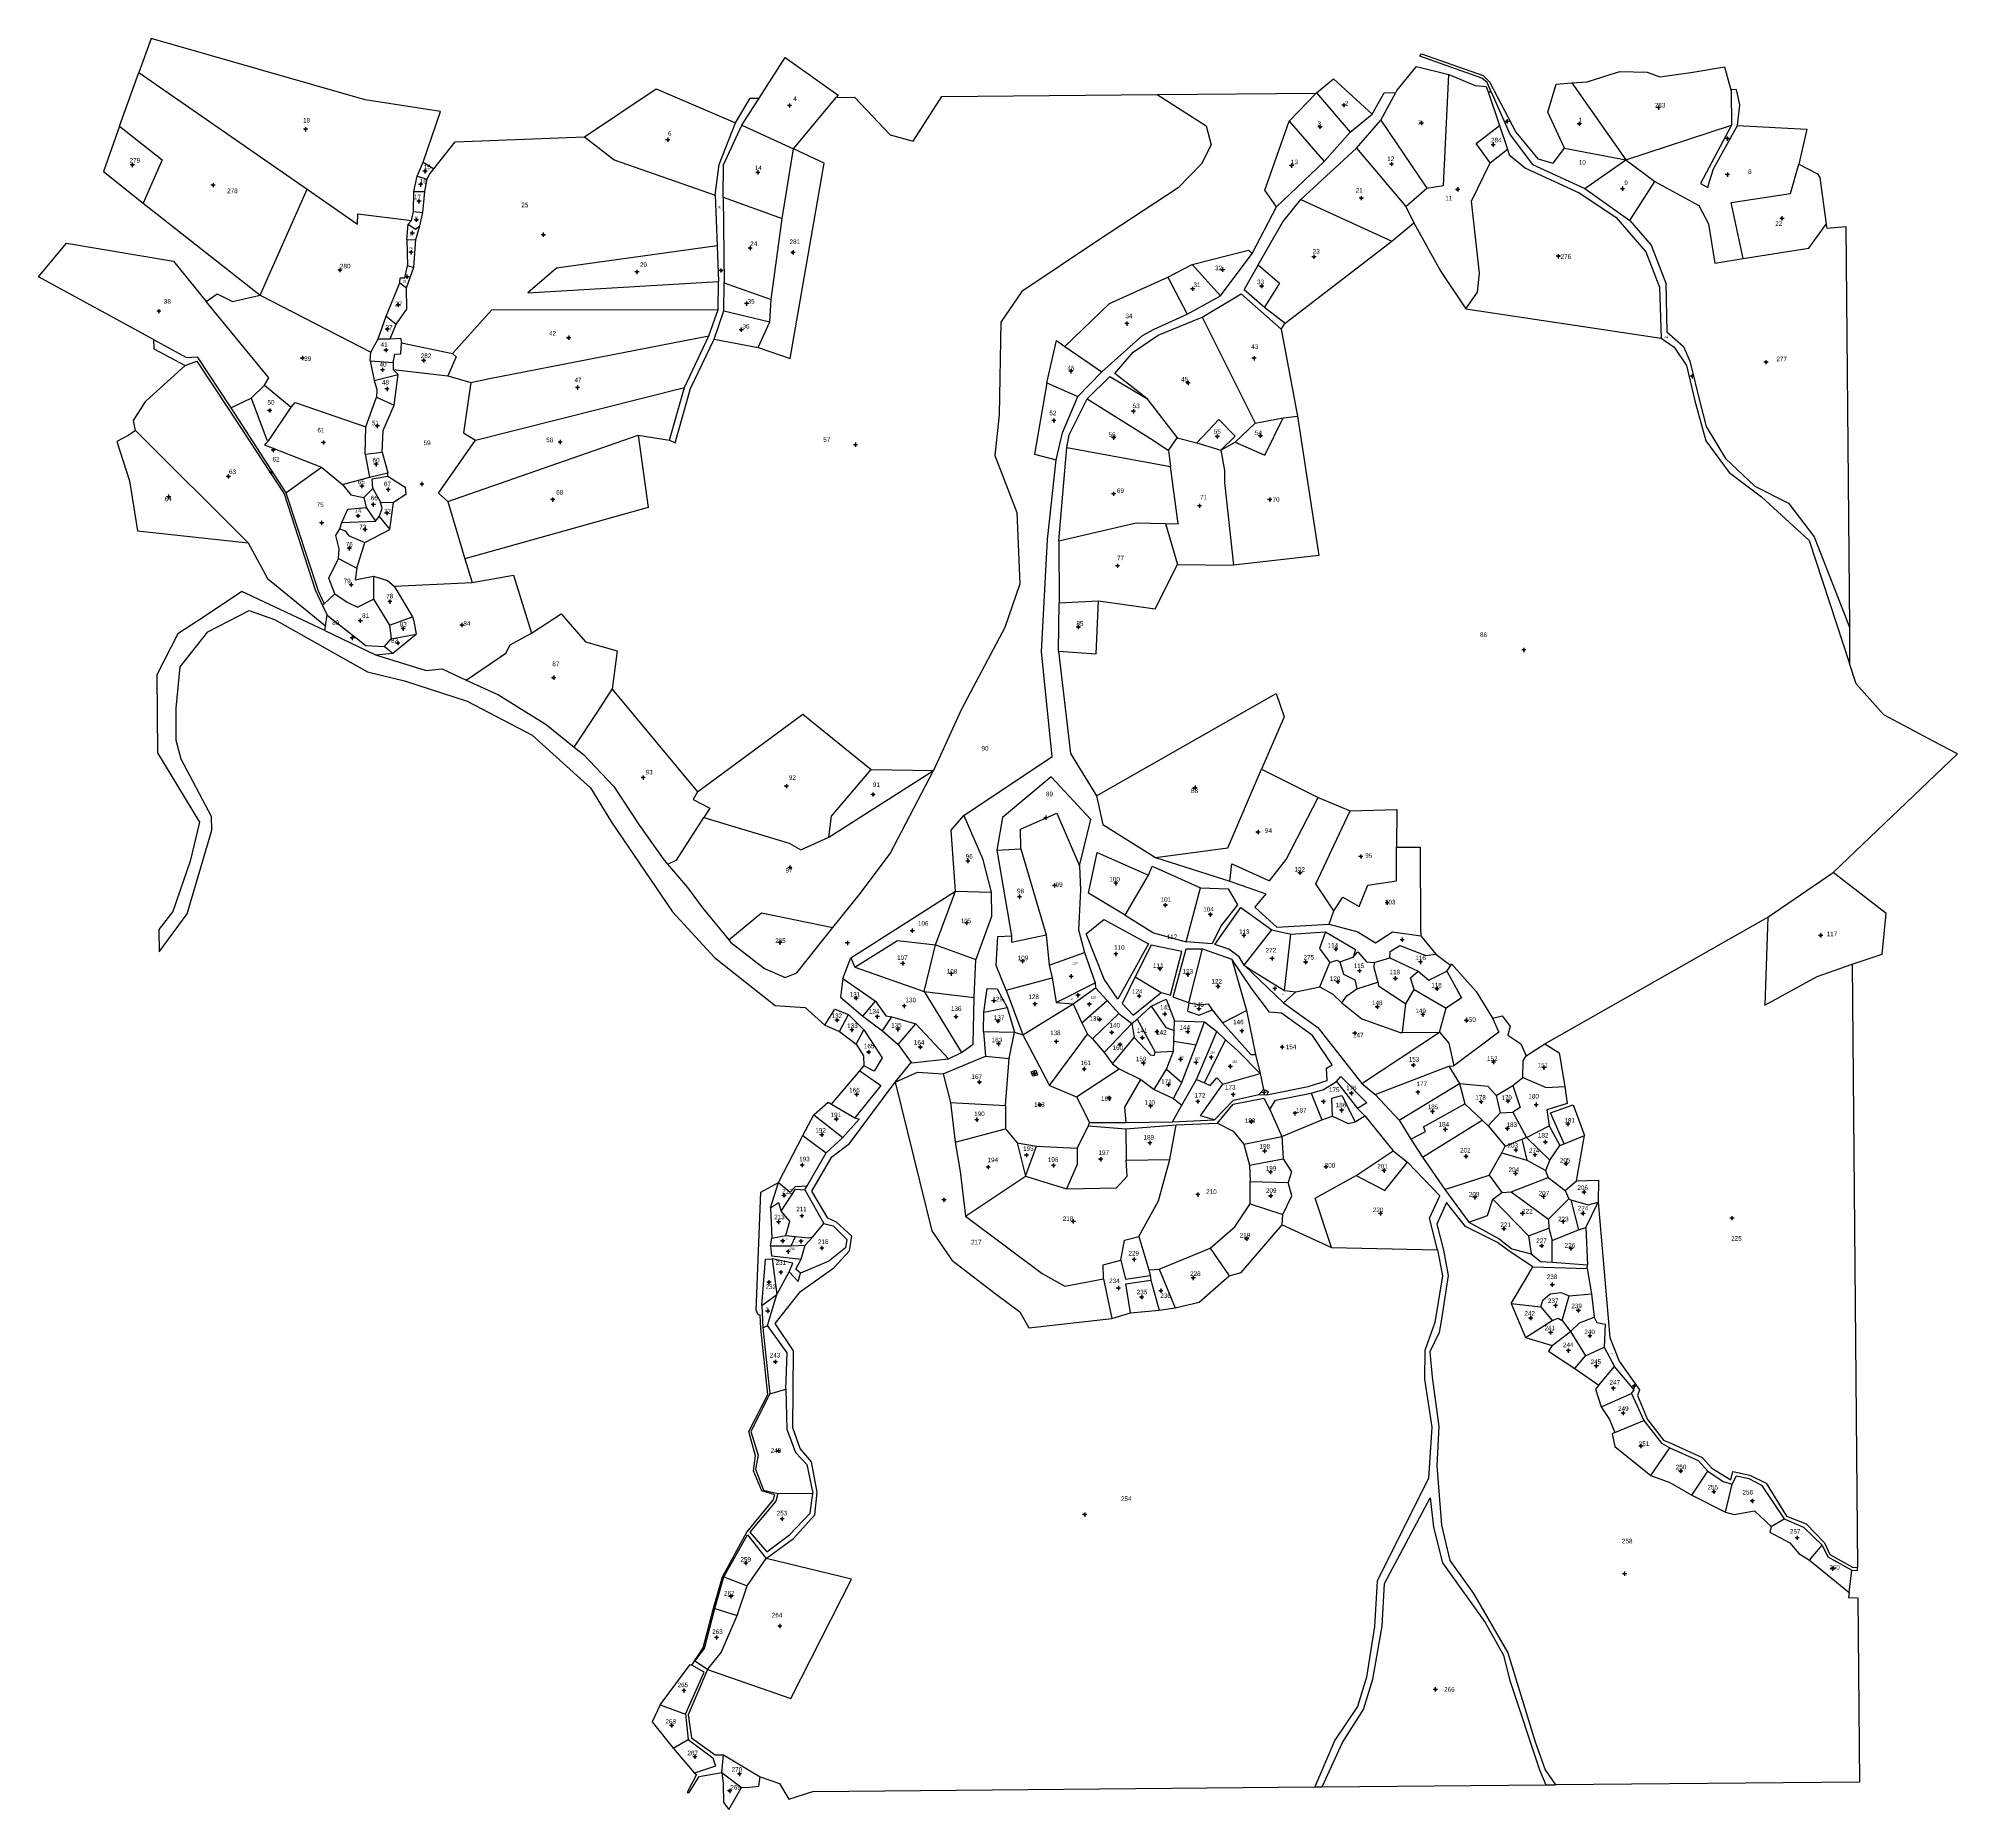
# Model space of a CAD drawing. Extents: x 550510 to 551644, y 1836484 to 1837530.
import ezdxf

# ---------------------------------------------------------------- set-up
doc = ezdxf.new("R2010")
doc.units = 0
for name, color, linetype in [('Level 10', 7, 'Continuous'), ('Level 11', 7, 'Continuous'), ('Level 15', 7, 'Continuous')]:
    doc.layers.add(name, color=color, linetype=linetype)

msp = doc.modelspace()

# ---------------------------------------------------------------- linework, layer by layer
at = {"layer": 'Level 10'}
for p, q in [((550558.3, 1837477.7), (550569.6, 1837509.4)), ((550569.6, 1837509.4), (550669.1, 1837440.5)), ((551415.9, 1837503.3), (551447.7, 1837457.9)), ((550925.7, 1837478.3), (550935.9, 1837494.3)), ((550956.3, 1837464.3), (550981.4, 1837494.7)), ((551171, 1837496.4), (551264.8, 1837497.2)), ((551248.9, 1837480.7), (551264.8, 1837497.2)), ((551264.8, 1837497.2), (551265.1, 1837497.5)), ((551265.1, 1837497.5), (551285, 1837474.3)), ((551303.1, 1837481.4), (551311.8, 1837497.6)), ((551366.4, 1837498.1), (551373.1, 1837478.2)), ((551366.4, 1837498.1), (551368.2, 1837498.1)), ((550925.7, 1837478.3), (550956.3, 1837464.3)), ((551248.9, 1837480.7), (551269.5, 1837456.9)), ((551285, 1837474.3), (551297.9, 1837484.9)), ((551288.7, 1837464.8), (551303.1, 1837481.4)), ((551303.1, 1837481.4), (551330.2, 1837441.2)), ((551373.1, 1837478.2), (551377.9, 1837464.2)), ((551447.7, 1837457.9), (551510.1, 1837478.3)), ((551269.5, 1837456.9), (551285, 1837474.3)), ((550733.9, 1837448.2), (550737.5, 1837456.6)), ((550737.5, 1837456.6), (550743.9, 1837452.5)), ((550949.5, 1837423.2), (550956.3, 1837464.3)), ((551241.5, 1837430.1), (551269.5, 1837456.9)), ((551255.8, 1837434.4), (551288.7, 1837464.8)), ((551288.7, 1837464.8), (551317.7, 1837430.3)), ((551367.5, 1837456.2), (551377.9, 1837464.2)), ((551411.5, 1837464.7), (551447.7, 1837457.9)), ((551423.4, 1837440.9), (551447.7, 1837457.9)), ((551447.7, 1837457.9), (551464.9, 1837445.1)), ((550732, 1837439.3), (550733.9, 1837448.2)), ((550733.9, 1837448.2), (550739.9, 1837446.5)), ((550738.6, 1837439.2), (550739.9, 1837446.5)), ((551450, 1837422), (551464.9, 1837445.1)), ((550572.3, 1837432.4), (550641.2, 1837378.1)), ((550641.2, 1837378.1), (550669.1, 1837440.5)), ((550731.8, 1837427.4), (550732, 1837439.3)), ((550732, 1837439.3), (550738.6, 1837439.2)), ((550737.4, 1837426.8), (550738.6, 1837439.2)), ((550909.9, 1837437.1), (550911.2, 1837407.1)), ((550914.7, 1837435.8), (550949.5, 1837423.2)), ((550914.7, 1837435.8), (550915.2, 1837385.2)), ((551255.8, 1837434.4), (551309.6, 1837409.9)), ((551317.7, 1837430.3), (551330.2, 1837441.2)), ((551423.4, 1837440.9), (551450, 1837422)), ((550728.7, 1837419.9), (550730.6, 1837422)), ((550730.6, 1837422), (550731.8, 1837427.4)), ((550731.8, 1837427.4), (550737.4, 1837426.8)), ((550735.6, 1837418.9), (550737.4, 1837426.8)), ((550943.1, 1837375.5), (550949.5, 1837423.2)), ((551227.1, 1837402.7), (551241.5, 1837430.1)), ((551317.7, 1837430.3), (551322.5, 1837420.7)), ((550727.8, 1837410.6), (550728.7, 1837419.9)), ((550727.8, 1837410.6), (550733.2, 1837410.9)), ((550727.8, 1837410.6), (550728.3, 1837395.4)), ((550732.1, 1837394.6), (550733.2, 1837410.9)), ((550733.2, 1837410.9), (550735.6, 1837418.9)), ((551246.5, 1837361.5), (551309.6, 1837409.9)), ((551309.6, 1837409.9), (551322.5, 1837420.7)), ((550911.2, 1837407.1), (550911.9, 1837386)), ((551208.4, 1837377.7), (551227.1, 1837402.7)), ((550727.7, 1837382.4), (550732.1, 1837394.6)), ((550728.3, 1837395.4), (550732.1, 1837394.6)), ((551177.2, 1837388.7), (551191.7, 1837396.2)), ((551177.2, 1837388.7), (551188.7, 1837366.7)), ((551191.7, 1837396.2), (551208.4, 1837377.7)), ((550641.2, 1837378.1), (550706.6, 1837344.4)), ((550715.6, 1837365.6), (550723.7, 1837385.2)), ((550723.7, 1837385.2), (550727.7, 1837382.4)), ((550911.8, 1837369.6), (550911.9, 1837386)), ((550915.1, 1837368.7), (550915.2, 1837385.2)), ((550915.2, 1837385.2), (550943.1, 1837375.5)), ((551188.7, 1837366.7), (551208.4, 1837377.7)), ((550711, 1837352.3), (550715.6, 1837365.6)), ((550715.6, 1837365.6), (550721.5, 1837360.8)), ((550906.3, 1837354.1), (550911.8, 1837369.6)), ((550909.3, 1837352), (550915.1, 1837368.7)), ((550915.1, 1837368.7), (550942.3, 1837362.3)), ((550942.3, 1837362.3), (550943.1, 1837375.5)), ((551197.5, 1837365), (551228.8, 1837302.5)), ((551234.3, 1837370.9), (551246.5, 1837361.5)), ((551353.3, 1837369.9), (551468.6, 1837352.6)), ((550718, 1837352.2), (550721.5, 1837360.8)), ((550891.8, 1837323.6), (550906.3, 1837354.1)), ((550935.4, 1837347.1), (550942.3, 1837362.3)), ((551244.2, 1837358), (551246.5, 1837361.5)), ((551244.2, 1837358), (551253.9, 1837306.6)), ((550706.2, 1837339.3), (550706.6, 1837344.4)), ((550706.6, 1837344.4), (550711, 1837352.3)), ((550711, 1837352.3), (550718, 1837352.2)), ((550724.7, 1837349.9), (550754.9, 1837343.5)), ((550909.3, 1837352), (550935.4, 1837347.1)), ((551116.5, 1837347.8), (551138.3, 1837332.7)), ((550706.2, 1837339.3), (550719.9, 1837338.3)), ((550706.2, 1837339.3), (550708.7, 1837327.7)), ((550708.7, 1837327.7), (550722.7, 1837331.1)), ((550719.9, 1837338.3), (550719.9, 1837334.2)), ((550719.9, 1837334.2), (550752.1, 1837330.3)), ((550719.9, 1837334.2), (550722.7, 1837331.1)), ((550720.5, 1837313.1), (550722.7, 1837331.1)), ((550752.1, 1837330.3), (550765.7, 1837326.5)), ((551124.2, 1837318.1), (551138.3, 1837332.7)), ((550635.9, 1837317.2), (550643.8, 1837324.9)), ((550643.8, 1837324.9), (550659.5, 1837311.8)), ((550768.5, 1837292.4), (550891.8, 1837323.6)), ((550882.9, 1837292.4), (550891.8, 1837323.6)), ((551105.9, 1837326.3), (551124.2, 1837318.1)), ((550623.9, 1837311.5), (550635.9, 1837317.2)), ((550623.9, 1837311.5), (550656.4, 1837261.4)), ((550646.5, 1837292.2), (550659.5, 1837311.8)), ((550703.7, 1837300.3), (550709.9, 1837317.8)), ((550709.9, 1837317.8), (550720.5, 1837313.1)), ((551164.9, 1837317), (551182.7, 1837293.7)), ((550567.7, 1837298.2), (550634.3, 1837231.8)), ((550703.2, 1837284.1), (550703.7, 1837300.3)), ((551217, 1837291.3), (551228.8, 1837302.5)), ((551228.8, 1837302.5), (551245.3, 1837305.6)), ((551245.3, 1837305.6), (551253.9, 1837306.6)), ((550703.2, 1837284.1), (550713.3, 1837285.4)), ((550713.3, 1837285.4), (550716.7, 1837273.1)), ((550752.2, 1837256.3), (550864.5, 1837295.4)), ((550864.5, 1837295.4), (550882.9, 1837292.4)), ((551112.8, 1837233), (551117.7, 1837288.1)), ((551117.7, 1837288.1), (551178.9, 1837276.8)), ((551177.6, 1837286.4), (551182.7, 1837293.7)), ((551177.6, 1837286.4), (551178.9, 1837276.8)), ((551182.7, 1837293.7), (551194.4, 1837290.9)), ((551194.4, 1837290.9), (551208.5, 1837286.6)), ((551208.5, 1837286.6), (551217, 1837291.3)), ((550656.4, 1837261.4), (550677.6, 1837276.4)), ((550677.6, 1837276.4), (550689.9, 1837266.3)), ((550703.2, 1837284.1), (550705.8, 1837270.5)), ((550689.9, 1837266.3), (550705.8, 1837270.5)), ((550702.5, 1837258.5), (550707.8, 1837263.8)), ((550705.8, 1837270.5), (550716.7, 1837273.1)), ((550707.8, 1837263.8), (550712.4, 1837255.8)), ((550716.6, 1837271.1), (550716.7, 1837273.1)), ((550702.5, 1837258.5), (550703.8, 1837252.6)), ((550703.8, 1837252.6), (550709.3, 1837244.6)), ((550712.4, 1837255.8), (550720.1, 1837255.7)), ((550717.9, 1837239.7), (550720.1, 1837255.7)), ((550752.2, 1837256.3), (550762.2, 1837222.4)), ((550688.4, 1837240.1), (550689.5, 1837243.8)), ((550689.5, 1837243.8), (550709.3, 1837244.6)), ((550703, 1837232.1), (550717.9, 1837239.7)), ((550709.3, 1837244.6), (550711.5, 1837247.3)), ((550711.5, 1837247.3), (550717.9, 1837239.7)), ((551175.9, 1837243.2), (551183, 1837219)), ((550698.3, 1837216.9), (550703, 1837232.1)), ((551112.8, 1837233), (551113.1, 1837196.3)), ((550687.5, 1837222.5), (550698.3, 1837216.9)), ((550762.2, 1837222.4), (550766.4, 1837208.3)), ((551183, 1837219), (551216, 1837218.6)), ((550708.2, 1837212.1), (550708.3, 1837198.5)), ((550720.5, 1837206.2), (550766.4, 1837208.3)), ((550720.5, 1837206.2), (550731.2, 1837188.2)), ((550678.1, 1837194.9), (550679, 1837195.8)), ((550678.1, 1837194.9), (550680.9, 1837189.1)), ((550679, 1837195.8), (550685.4, 1837201.7)), ((550708.3, 1837198.5), (550717.7, 1837183.2)), ((551112.7, 1837167.9), (551113.1, 1837196.3)), ((551113.1, 1837196.3), (551136.3, 1837197.6)), ((550679.8, 1837182.8), (550680.9, 1837189.1)), ((550717.7, 1837183.2), (550731.2, 1837188.2)), ((550717.7, 1837183.2), (550718.7, 1837175.2)), ((550679.5, 1837180), (550679.8, 1837182.8)), ((550679.5, 1837180), (550709.3, 1837165.7)), ((550714.7, 1837170.6), (550718.7, 1837175.2)), ((550718.7, 1837175.2), (550733.5, 1837177.8)), ((550719.7, 1837166.6), (550733.5, 1837177.8)), ((551579.7, 1837181.8), (551579.8, 1837160.6)), ((550709.3, 1837165.7), (550719.7, 1837166.6)), ((550714.7, 1837170.6), (550719.7, 1837166.6)), ((550849.2, 1837145.4), (550899.5, 1837084.9)), ((550977.1, 1837058.1), (551038.8, 1837097.4)), ((551002.1, 1837098), (551038.8, 1837097.4)), ((551232.6, 1837098.3), (551266.1, 1837081.5)), ((551266.1, 1837081.5), (551285, 1837073.7)), ((551076.2, 1837050.3), (551090.5, 1837051.2)), ((551076.2, 1837050.3), (551085, 1836999.9)), ((551090.5, 1837051.2), (551105.4, 1837000.4)), ((551152, 1837012.1), (551165.9, 1837035.6)), ((551169.9, 1837046.1), (551213.8, 1837032.1)), ((551531.6, 1837010.9), (551570.2, 1837037.2)), ((550990.1, 1836986.9), (551051.9, 1837026.2)), ((551040.1, 1836994.6), (551051.9, 1837026.2)), ((551051.9, 1837026.2), (551072.9, 1837025.6)), ((551188, 1836996.2), (551196.5, 1837028.2)), ((551272.5, 1837006.7), (551275.3, 1837014.6)), ((551222.4, 1836982.5), (551238.7, 1837003.4)), ((551238.7, 1837003.4), (551249.9, 1837000.9)), ((551249.9, 1837000.9), (551270.3, 1837002.1)), ((551399.9, 1836936), (551531.6, 1837010.9)), ((551033.4, 1836967), (551040.1, 1836994.6)), ((551040.1, 1836994.6), (551063.8, 1836985.9)), ((551105.4, 1837000.4), (551107.1, 1836982.5)), ((551189.6, 1836960.2), (551197.8, 1836992.1)), ((551197.8, 1836992.1), (551215.1, 1836986.1)), ((551246.1, 1836967.6), (551249.9, 1837000.9)), ((551326.7, 1836999.8), (551335.5, 1836988.9)), ((550985.4, 1836974.6), (550990.1, 1836986.9)), ((550990.1, 1836986.9), (550992.5, 1836981.4)), ((550992.5, 1836981.4), (551033.4, 1836967)), ((551062.8, 1836963.5), (551063.8, 1836985.9)), ((551107.1, 1836982.5), (551128, 1836990)), ((551107.1, 1836982.5), (551109, 1836975)), ((551128, 1836990), (551134.3, 1836972.1)), ((551215.1, 1836986.1), (551223.7, 1836955.7)), ((551222.4, 1836982.5), (551245.5, 1836960.2)), ((551267, 1836969.8), (551272.9, 1836984)), ((551278.9, 1836984.4), (551286.6, 1836987.2)), ((551299, 1836984), (551308.3, 1836986.9)), ((551308.3, 1836986.9), (551325.1, 1836978.9)), ((551335.5, 1836988.9), (551344.3, 1836982.4)), ((551342, 1836979), (551344.3, 1836982.4)), ((551581.4, 1836983), (551584.5, 1836627)), ((550985.4, 1836974.6), (551004.7, 1836961.3)), ((551081.8, 1836967.7), (551109, 1836975)), ((551081.8, 1836967.7), (551091.7, 1836941.4)), ((551109, 1836975), (551111.4, 1836960.4)), ((551111.4, 1836960.4), (551134.3, 1836972.1)), ((551121.4, 1836959.6), (551134.6, 1836969.2)), ((551134.3, 1836972.1), (551134.6, 1836969.2)), ((551134.6, 1836969.2), (551141.5, 1836961.7)), ((551157.9, 1836975.6), (551173.3, 1836966.4)), ((551246.1, 1836967.6), (551252.8, 1836966.8)), ((551252.8, 1836966.8), (551267, 1836969.8)), ((551288.9, 1836968.6), (551301.2, 1836972.5)), ((551317.8, 1836959.7), (551322.7, 1836968.2)), ((551322.7, 1836968.2), (551341.6, 1836957.1)), ((550997.2, 1836952.4), (551004.7, 1836961.3)), ((551033.4, 1836967), (551062.8, 1836963.5)), ((551033.4, 1836967), (551055.5, 1836930.9)), ((551068.7, 1836954.8), (551082.3, 1836957.5)), ((551082.3, 1836957.5), (551086.7, 1836943)), ((551091.7, 1836941.4), (551121.4, 1836959.6)), ((551111.4, 1836960.4), (551121.4, 1836959.6)), ((551121.4, 1836959.6), (551126.5, 1836948.4)), ((551126.5, 1836948.4), (551141.5, 1836961.7)), ((551141.5, 1836961.7), (551148.3, 1836953.9)), ((551159.1, 1836950.6), (551167.4, 1836958.3)), ((551245.5, 1836960.2), (551252.8, 1836966.8)), ((551315.9, 1836942.8), (551317.8, 1836959.7)), ((551337.6, 1836942.9), (551341.6, 1836957.1)), ((550974.8, 1836947.1), (550983.4, 1836943.4)), ((550983.4, 1836943.4), (550988.7, 1836953.3)), ((550988.7, 1836953.3), (550997.7, 1836944.3)), ((550997.2, 1836952.4), (551008.8, 1836943.8)), ((551008.8, 1836943.8), (551014.2, 1836952)), ((551014.2, 1836952), (551028.4, 1836947.8)), ((551018.1, 1836935.7), (551028.4, 1836947.8)), ((551028.4, 1836947.8), (551047.8, 1836927.2)), ((551068.4, 1836943.4), (551068.7, 1836954.8)), ((551126.5, 1836948.4), (551129.8, 1836941.7)), ((551132.7, 1836939.1), (551148.3, 1836953.9)), ((551139.7, 1836931), (551155.9, 1836948)), ((551148.3, 1836953.9), (551155.9, 1836948)), ((551155.9, 1836948), (551159.1, 1836950.6)), ((551155.9, 1836948), (551157.3, 1836939.8)), ((551159.1, 1836950.6), (551169.8, 1836931.2)), ((551181, 1836944), (551181.2, 1836949.7)), ((551181.2, 1836949.7), (551198.9, 1836949)), ((551193.9, 1836935.4), (551198.9, 1836949)), ((551198.9, 1836949), (551206.1, 1836943.3)), ((551203.5, 1836956.1), (551209.6, 1836948.5)), ((551209.6, 1836948.5), (551223.7, 1836955.7)), ((551223.7, 1836955.7), (551229.1, 1836929.8)), ((550983.4, 1836943.4), (550993.2, 1836935.8)), ((550993.2, 1836935.8), (550997.7, 1836944.3)), ((551008.8, 1836943.8), (551018.1, 1836935.7)), ((551018.1, 1836935.7), (551025.6, 1836925.1)), ((551068.4, 1836943.4), (551086.7, 1836943)), ((551068.4, 1836943.4), (551069.6, 1836928.8)), ((551083.6, 1836927.4), (551086.7, 1836943)), ((551086.7, 1836943), (551091.7, 1836941.4)), ((551091.7, 1836941.4), (551107.4, 1836911.4)), ((551107.4, 1836911.4), (551129.8, 1836941.7)), ((551129.8, 1836941.7), (551132.7, 1836939.1)), ((551132.7, 1836939.1), (551139.7, 1836931)), ((551144.6, 1836924.2), (551157.3, 1836939.8)), ((551180.6, 1836931.8), (551180.8, 1836937.7)), ((551180.8, 1836937.7), (551181, 1836944)), ((551180.8, 1836937.7), (551193.9, 1836935.4)), ((551185.5, 1836913.2), (551193.9, 1836935.4)), ((551194.2, 1836915.1), (551206.1, 1836943.3)), ((551199, 1836913.1), (551211.3, 1836938.5)), ((551206.1, 1836943.3), (551211.3, 1836938.5)), ((551291.8, 1836912.6), (551337.6, 1836942.9)), ((551315.9, 1836942.8), (551337.6, 1836942.9)), ((551388.9, 1836929), (551399.9, 1836936)), ((550995.3, 1836920.2), (550997.7, 1836923)), ((551016.2, 1836913.4), (551025.6, 1836925.1)), ((551044.6, 1836918.4), (551069.6, 1836928.8)), ((551047.8, 1836927.2), (551055.5, 1836930.9)), ((551069.6, 1836928.8), (551083.6, 1836927.4)), ((551081.4, 1836899.6), (551083.6, 1836927.4)), ((551139.7, 1836931), (551144.6, 1836924.2)), ((551144.6, 1836924.2), (551148.6, 1836921.3)), ((551169.8, 1836931.2), (551180.6, 1836931.8)), ((551176.4, 1836921.2), (551180.6, 1836931.8)), ((551229.1, 1836929.8), (551231.8, 1836918.6)), ((551299.6, 1836906.2), (551343.2, 1836922.9)), ((551343.2, 1836922.9), (551346.2, 1836923)), ((551343.2, 1836922.9), (551349.5, 1836912.7)), ((550978.7, 1836900.4), (550995.3, 1836920.2)), ((551044.6, 1836918.4), (551048.9, 1836901.5)), ((551107.4, 1836911.4), (551123.3, 1836904.8)), ((551123.3, 1836904.8), (551148.6, 1836921.3)), ((551148.6, 1836921.3), (551161.3, 1836915)), ((551161.3, 1836915), (551169.2, 1836909.1)), ((551169.2, 1836909.1), (551176.4, 1836921.2)), ((551176.4, 1836921.2), (551185.5, 1836913.2)), ((551180.6, 1836903.8), (551185.5, 1836913.2)), ((551185.6, 1836899.9), (551194.2, 1836915.1)), ((551194.2, 1836915.1), (551199, 1836913.1)), ((551209.8, 1836912.3), (551231.8, 1836918.6)), ((551231.8, 1836918.6), (551233.7, 1836909.1)), ((551276.9, 1836913.8), (551289.3, 1836897.9)), ((551291.8, 1836912.6), (551299.6, 1836906.2)), ((551313.8, 1836891.1), (551349.5, 1836912.7)), ((551349.5, 1836912.7), (551352.6, 1836900.6)), ((551371.1, 1836905.5), (551381, 1836911.4)), ((551381, 1836911.4), (551386.9, 1836916.2)), ((550978.7, 1836900.4), (550992.4, 1836892.4)), ((551048.9, 1836901.5), (551081.4, 1836899.6)), ((551048.9, 1836901.5), (551051.7, 1836878.1)), ((551081.4, 1836899.6), (551081.4, 1836885.9)), ((551123.3, 1836904.8), (551131, 1836889.7)), ((551169.2, 1836909.1), (551180.6, 1836903.8)), ((551180, 1836890), (551185.6, 1836899.9)), ((551180.6, 1836903.8), (551185.6, 1836899.9)), ((551230.9, 1836906.2), (551233.7, 1836909.1)), ((551230.9, 1836906.2), (551235.8, 1836905.9)), ((551261.9, 1836907), (551268.2, 1836891.3)), ((551299.6, 1836906.2), (551313.8, 1836891.1)), ((551352.6, 1836900.6), (551362.9, 1836891.1)), ((551371.1, 1836905.5), (551373.4, 1836895.3)), ((550961.8, 1836882), (550968.3, 1836894.1)), ((550968.3, 1836894.1), (550985.4, 1836880.7)), ((551130.4, 1836887.7), (551131, 1836889.7)), ((551131, 1836889.7), (551152.7, 1836889.6)), ((551152.5, 1836885.9), (551182.2, 1836888.3)), ((551152.7, 1836889.6), (551180, 1836890)), ((551178.4, 1836867.8), (551182.2, 1836888.3)), ((551180, 1836890), (551204.8, 1836891.2)), ((551182.2, 1836888.3), (551206.6, 1836889.2)), ((551237.4, 1836897.4), (551244.5, 1836881.4)), ((551244.5, 1836881.4), (551268.2, 1836891.3)), ((551268.2, 1836891.3), (551274.5, 1836893.4)), ((551287.8, 1836890.1), (551293.6, 1836893.5)), ((551289.3, 1836897.9), (551293.6, 1836893.5)), ((551293.6, 1836893.5), (551310.4, 1836873)), ((551313.8, 1836891.1), (551320.7, 1836879.7)), ((551327.7, 1836869.2), (551362.9, 1836891.1)), ((551362.9, 1836891.1), (551366.5, 1836887.7)), ((551366.5, 1836887.7), (551373.4, 1836895.3)), ((551373.4, 1836895.3), (551380.9, 1836895.8)), ((551380.9, 1836895.8), (551389, 1836880.8)), ((550947.3, 1836854.2), (550961.8, 1836882)), ((550961.8, 1836882), (550975.5, 1836871.8)), ((550975.5, 1836871.8), (550985.4, 1836880.7)), ((551051.7, 1836878.1), (551081.4, 1836885.9)), ((551081.4, 1836885.9), (551088.2, 1836877.7)), ((551088.2, 1836877.7), (551099.8, 1836875.6)), ((551088.2, 1836877.7), (551093.3, 1836857.9)), ((551123.8, 1836874.4), (551130.4, 1836887.7)), ((551130.4, 1836887.7), (551152.5, 1836885.9)), ((551152.5, 1836885.9), (551152.6, 1836867.4)), ((551222.2, 1836876.9), (551244.5, 1836881.4)), ((551222.2, 1836876.9), (551225.5, 1836864.4)), ((551244.5, 1836881.4), (551245.4, 1836868.2)), ((551320.7, 1836879.7), (551327.7, 1836869.2)), ((551366.5, 1836887.7), (551376.5, 1836875.6)), ((551376.5, 1836875.6), (551386.3, 1836879.7)), ((551386.3, 1836879.7), (551389, 1836880.8)), ((551386.3, 1836879.7), (551389.3, 1836867.3)), ((551389, 1836880.8), (551402.4, 1836887.6)), ((551389, 1836880.8), (551402.8, 1836867.3)), ((551402.4, 1836887.6), (551408.8, 1836876)), ((551408.8, 1836876), (551411.2, 1836877)), ((551411.2, 1836877), (551423.3, 1836881.9)), ((551418.6, 1836855.2), (551423.3, 1836881.9)), ((550964.2, 1836852.2), (550975.5, 1836871.8)), ((551093.3, 1836857.9), (551099.8, 1836875.6)), ((551099.8, 1836875.6), (551123.8, 1836874.4)), ((551152.6, 1836867.4), (551178.4, 1836867.8)), ((551225.5, 1836864.4), (551245.4, 1836868.2)), ((551288.5, 1836858.3), (551310.4, 1836873)), ((551310.4, 1836873), (551318.7, 1836866.3)), ((551327.7, 1836869.2), (551340.9, 1836850.1)), ((551366.9, 1836858.6), (551374.4, 1836871.8)), ((551374.4, 1836871.8), (551376.5, 1836875.6)), ((551374.4, 1836871.8), (551389.3, 1836867.3)), ((551389.3, 1836867.3), (551400.4, 1836861.3)), ((551400.4, 1836861.3), (551402.8, 1836867.3)), ((551402.8, 1836867.3), (551408.8, 1836876)), ((551057.8, 1836834.4), (551093.3, 1836857.9)), ((551093.3, 1836857.9), (551117.4, 1836850.4)), ((551225.5, 1836864.4), (551225.9, 1836854.8)), ((551225.8, 1836841.6), (551225.9, 1836854.8)), ((551225.9, 1836854.8), (551248.4, 1836854.3)), ((551340.9, 1836850.1), (551366.9, 1836858.6)), ((551366.9, 1836858.6), (551374.4, 1836848.3)), ((551380, 1836848.8), (551401.9, 1836857.2)), ((551401.9, 1836857.2), (551411.8, 1836849.5)), ((551411.8, 1836849.5), (551418.6, 1836855.2)), ((550942.6, 1836839.3), (550947.3, 1836854.2)), ((550963, 1836849.8), (550964.2, 1836852.2)), ((550963, 1836849.8), (550974.2, 1836830.1)), ((551340.9, 1836850.1), (551354.9, 1836830.8)), ((551369.2, 1836844.4), (551374.4, 1836848.3)), ((551369.2, 1836844.4), (551390.2, 1836822.8)), ((551374.4, 1836848.3), (551380, 1836848.8)), ((551380, 1836848.8), (551402.1, 1836832.5)), ((551402.1, 1836832.5), (551414.1, 1836844.6)), ((551411.8, 1836849.5), (551414.1, 1836844.6)), ((551414.1, 1836844.6), (551415.3, 1836843.9)), ((551415.3, 1836843.9), (551419.8, 1836826.3)), ((550942.6, 1836839.3), (550943.4, 1836821.4)), ((551225.8, 1836841.6), (551245.2, 1836835.3)), ((551244.7, 1836829.2), (551245.2, 1836835.3)), ((551402.1, 1836832.5), (551402.3, 1836827.3)), ((551424.1, 1836827.6), (551431.3, 1836842.6)), ((550942.7, 1836816.8), (550943.4, 1836821.4)), ((550943.4, 1836821.4), (550951.6, 1836823)), ((550951.6, 1836823), (550957.4, 1836822.3)), ((550954.9, 1836816.9), (550957.4, 1836822.3)), ((550963.2, 1836817.2), (550967.6, 1836822.2)), ((550967.6, 1836822.2), (550974.2, 1836830.1)), ((551160.2, 1836822.4), (551166, 1836802.6)), ((551244.7, 1836829.2), (551273.8, 1836815.9)), ((551390.2, 1836822.8), (551402.3, 1836827.3)), ((551390.2, 1836822.8), (551391.8, 1836812.1)), ((551402.3, 1836827.3), (551404.2, 1836819.9)), ((551404.2, 1836819.9), (551419.8, 1836826.3)), ((551419.8, 1836826.3), (551424.1, 1836827.6)), ((551424.1, 1836827.6), (551425, 1836805.7)), ((550942.7, 1836816.8), (550954.9, 1836816.9)), ((550943.6, 1836809.1), (550946.4, 1836788.1)), ((550954.9, 1836816.9), (550963.2, 1836817.2)), ((550960.8, 1836809), (550963.2, 1836817.2)), ((551172.1, 1836803.1), (551202.2, 1836815.4)), ((551202.2, 1836815.4), (551213.4, 1836799.1)), ((551273.8, 1836815.9), (551336.4, 1836814.4)), ((551404.1, 1836807.2), (551404.2, 1836819.9)), ((550946.4, 1836788.1), (550953.6, 1836801.4)), ((551166, 1836802.6), (551172.1, 1836803.1)), ((551166, 1836802.6), (551166.9, 1836799.3)), ((551166.9, 1836799.3), (551167.3, 1836796.5)), ((551172.1, 1836803.1), (551181.5, 1836780.2)), ((551392.7, 1836804.4), (551424.8, 1836803.5)), ((551404.1, 1836807.2), (551425, 1836805.7)), ((551424.8, 1836803.5), (551425, 1836805.7)), ((551424.8, 1836803.5), (551427.4, 1836788.4)), ((550937.5, 1836781.6), (550946.4, 1836788.1)), ((550940.8, 1836769.7), (550946.4, 1836788.1)), ((551139.2, 1836797.3), (551144.2, 1836774)), ((551167.3, 1836796.5), (551172.1, 1836778.8)), ((551410.2, 1836772.8), (551414.3, 1836787.4)), ((551414.3, 1836787.4), (551427.4, 1836788.4)), ((551427.4, 1836788.4), (551429, 1836774.8)), ((550937.5, 1836781.6), (550938.2, 1836768.5)), ((551144.2, 1836774), (551155.2, 1836777.3)), ((551155.2, 1836777.3), (551172.1, 1836778.8)), ((551172.1, 1836778.8), (551181.5, 1836780.2)), ((551379.9, 1836782.7), (551397.5, 1836780.8)), ((551379.9, 1836782.7), (551388.4, 1836762.7)), ((551397.5, 1836780.8), (551404.2, 1836772.7)), ((550938.2, 1836768.5), (550940.8, 1836769.7)), ((550938.2, 1836768.5), (550942.3, 1836729.5)), ((551388.4, 1836762.7), (551404.2, 1836772.7)), ((551404.2, 1836757.9), (551415, 1836766.3)), ((551410.2, 1836772.8), (551415, 1836766.3)), ((551415, 1836766.3), (551423.9, 1836751.9)), ((551388.4, 1836762.7), (551404.2, 1836757.9)), ((551423.9, 1836751.9), (551434.9, 1836757.1)), ((551434.9, 1836757.1), (551441.1, 1836745.5)), ((551417.6, 1836744.5), (551423.9, 1836751.9)), ((551417.6, 1836744.5), (551431.7, 1836734.5)), ((551431.7, 1836734.5), (551441.1, 1836745.5)), ((550942.3, 1836729.5), (550951.7, 1836732.2)), ((551433.1, 1836721.7), (551451.1, 1836729.6)), ((551451.1, 1836729.6), (551458.3, 1836713.7)), ((551441.2, 1836706.7), (551458.3, 1836713.7)), ((551462.5, 1836681.2), (551473.6, 1836697.6)), ((551486.6, 1836669.6), (551496.1, 1836683.9)), ((551506.6, 1836659.6), (551510.5, 1836676.1)), ((550947, 1836670.7), (550967.7, 1836670.9)), ((551486.6, 1836669.6), (551506.6, 1836659.6)), ((551533.6, 1836651.1), (551541.2, 1836655.6)), ((551556.1, 1836631.3), (551563.7, 1836640.2)), ((550928.9, 1836616.1), (550940, 1836632.3)), ((551556.1, 1836631.3), (551579.5, 1836612.2)), ((550909.8, 1836602.7), (550915.1, 1836621.4)), ((550915.1, 1836621.4), (550928.9, 1836616.1)), ((551579.5, 1836612.2), (551581.2, 1836625.4)), ((550923, 1836598.6), (550928.9, 1836616.1)), ((550909.8, 1836602.7), (550923, 1836598.6)), ((550877.5, 1836545.9), (550892.4, 1836540.4)), ((550892.4, 1836540.4), (550894, 1836525.4)), ((550885.2, 1836520.3), (550894, 1836525.4)), ((550885.2, 1836520.3), (550897.8, 1836505.6)), ((550913.8, 1836506), (550914.9, 1836516.4)), ((550914.9, 1836516.4), (550936.5, 1836503.4)), ((550913.8, 1836506), (550925.5, 1836497.1)), ((551264, 1836497.4), (551268.4, 1836497.5)), ((551268.4, 1836497.5), (551400.4, 1836498.6)), ((551400.4, 1836498.6), (551406.1, 1836498.7))]:
    msp.add_line(p, q, dxfattribs=at)
for points in [[(550737.5, 1837456.6), (550747.8, 1837486.4), (550703.3, 1837493.4), (550576.9, 1837529.6), (550569.6, 1837509.4)], [(550935.9, 1837494.3), (550951.2, 1837518.3), (550982.6, 1837496.1), (550981.4, 1837494.7)], [(551311.8, 1837497.6), (551312.4, 1837498.8), (551324.1, 1837513), (551343.2, 1837508.3)], [(551368.2, 1837498.1), (551365.9, 1837503.5), (551362.7, 1837506.2), (551326.1, 1837519), (551327.1, 1837520.4), (551363.4, 1837507.7), (551367.1, 1837503.9), (551382.7, 1837474.3), (551395.8, 1837458.5), (551404.7, 1837455.9), (551411.5, 1837464.7)], [(551415.9, 1837503.3), (551424.9, 1837504), (551442.1, 1837509.4), (551444.4, 1837510.1), (551460.3, 1837509.6), (551467.7, 1837506.9), (551486, 1837509.4), (551505.9, 1837512.7), (551509.6, 1837499.3)], [(551265.1, 1837497.5), (551275.1, 1837505.8), (551297.9, 1837484.9)], [(551330.2, 1837441.2), (551340.1, 1837442.7), (551343.2, 1837508.3)], [(551343.2, 1837508.3), (551358.7, 1837501.7), (551365.3, 1837501.1), (551366.4, 1837498.1)], [(551411.5, 1837464.7), (551401.7, 1837486), (551406.5, 1837502.6), (551415.9, 1837503.3)], [(550832.8, 1837471.4), (550875.1, 1837499.9), (550921.9, 1837479.8)], [(550921.9, 1837479.8), (550930.7, 1837494.3), (550935.9, 1837494.3)], [(550981.4, 1837494.7), (550992.3, 1837494.8), (551013.2, 1837472.6), (551026.8, 1837469), (551043.9, 1837495.3), (551171, 1837496.4)], [(551171, 1837496.4), (551199.9, 1837477.9), (551202.8, 1837466.7), (551197.2, 1837455.5), (551183.3, 1837441.3), (551135.8, 1837410), (551091.1, 1837380.1), (551078.6, 1837362.1), (551077.7, 1837307.3), (551075.1, 1837283.4), (551088, 1837249.8), (551089.8, 1837207.7), (551081, 1837181.8), (551055.5, 1837133.6), (551038.8, 1837097.4)], [(551297.9, 1837484.9), (551305, 1837497.5), (551311.8, 1837497.6)], [(551368.2, 1837498.1), (551379.3, 1837472.7), (551392.5, 1837455.1), (551423.4, 1837440.9)], [(551513.6, 1837478.1), (551515.1, 1837490.4), (551513.1, 1837499.4), (551509.6, 1837499.3)], [(551509.6, 1837499.3), (551509.9, 1837498.6), (551510.1, 1837478.3)], [(550558.3, 1837477.7), (550548.8, 1837451), (550572.3, 1837432.4)], [(550558.3, 1837477.7), (550583.4, 1837457.8), (550572.3, 1837432.4)], [(550909.9, 1837437.1), (550912.4, 1837455.2), (550921.9, 1837479.8)], [(550914.7, 1837435.8), (550914.9, 1837455), (550925.7, 1837478.3)], [(551241.5, 1837430.1), (551234.6, 1837440), (551248.9, 1837480.7)], [(551367.5, 1837456.2), (551359.3, 1837467.6), (551373.1, 1837478.2)], [(551510.1, 1837478.3), (551491.7, 1837443.9), (551496.1, 1837441.5), (551497.1, 1837445.2), (551499.4, 1837452.5), (551513.6, 1837478.1)], [(551513.6, 1837478.1), (551554.5, 1837476), (551549.8, 1837455.4)], [(550743.9, 1837452.5), (550756.4, 1837468.6), (550832.8, 1837471.4)], [(550832.8, 1837471.4), (550850.4, 1837457.9), (550909.9, 1837437.1)], [(550935.4, 1837347.1), (550954.3, 1837340.6), (550974.4, 1837455.9), (550956.3, 1837464.3)], [(551353.3, 1837369.9), (551360.1, 1837379.8), (551361.3, 1837390.9), (551356.6, 1837433.4), (551367.5, 1837456.2)], [(551377.9, 1837464.2), (551378.9, 1837460.9), (551388.4, 1837453), (551420.2, 1837438.5), (551441.8, 1837424.1), (551459.5, 1837403.6), (551467.5, 1837382.8), (551468.6, 1837352.6)], [(551517, 1837399.6), (551509.8, 1837432.8), (551544.9, 1837438.1), (551549.8, 1837455.4)], [(551549.8, 1837455.4), (551560.8, 1837449.6), (551562.2, 1837447.5), (551566, 1837420)], [(550739.9, 1837446.5), (550741, 1837449), (550743.9, 1837452.5)], [(551464.9, 1837445.1), (551490.9, 1837431), (551496.6, 1837420.1), (551500.3, 1837396.9), (551517, 1837399.6)], [(550669.1, 1837440.5), (550698.7, 1837420), (550698.9, 1837426), (550730.6, 1837422)], [(551230.6, 1837396), (551245.1, 1837421.2), (551255.8, 1837434.4)], [(551450, 1837422), (551462.6, 1837407.6), (551471.3, 1837385.1), (551471.9, 1837356.4), (551481.7, 1837347.7), (551485.5, 1837339.1), (551491.6, 1837314.3), (551495.2, 1837300.5), (551506.6, 1837281.5), (551523.8, 1837265.3), (551543.7, 1837255.2), (551558.9, 1837235.3), (551578.4, 1837185.5), (551579.7, 1837181.8)], [(550728.7, 1837419.9), (550733.1, 1837416.9), (550735.6, 1837418.9)], [(551322.5, 1837420.7), (551338.4, 1837392), (551353.3, 1837369.9)], [(551517, 1837399.6), (551555.8, 1837405.8), (551566, 1837420)], [(551566, 1837420), (551566.3, 1837417.5), (551577.6, 1837418.5), (551579.7, 1837181.8)], [(550578.4, 1837351.8), (550510.3, 1837388.9), (550526.9, 1837408.7), (550590.1, 1837398.1), (550609.5, 1837374.2)], [(550911.2, 1837407.1), (550816.3, 1837393.9), (550799.3, 1837379.3), (550911.9, 1837386)], [(551191.7, 1837396.2), (551224.8, 1837404.6), (551227.1, 1837402.7)], [(550723.7, 1837385.2), (550724, 1837388.2), (550726.8, 1837388.2), (550728.3, 1837395.4)], [(551116.5, 1837347.8), (551142.8, 1837373.1), (551177.2, 1837388.7)], [(551230.6, 1837396), (551222.3, 1837381.3), (551234.3, 1837370.9)], [(551230.6, 1837396), (551243.2, 1837385.1), (551234.3, 1837370.9)], [(550609.5, 1837374.2), (550615.9, 1837378.7), (550624.9, 1837374.2), (550641.2, 1837378.1)], [(550721.5, 1837360.8), (550727.9, 1837369.7), (550727.7, 1837382.4)], [(551197.5, 1837365), (551220.6, 1837378.7), (551244.2, 1837358)], [(550643.8, 1837324.9), (550646.5, 1837329.2), (550609.5, 1837374.2)], [(550754.9, 1837343.5), (550778, 1837369.3), (550911.8, 1837369.6)], [(551138.3, 1837332.7), (551162.3, 1837354.2), (551169.2, 1837357.9), (551188.7, 1837366.7)], [(551164.9, 1837317), (551145.9, 1837331.8), (551156.8, 1837344.3), (551171.6, 1837354.3), (551197.5, 1837365)], [(550765.7, 1837326.5), (550776.7, 1837328.9), (550906.3, 1837354.1)], [(550578.4, 1837351.8), (550597.7, 1837341.3), (550604.1, 1837341.7), (550623.9, 1837311.5)], [(550578.4, 1837351.8), (550578.5, 1837346.4), (550597, 1837336.5)], [(550718, 1837352.2), (550724.1, 1837352.6), (550724.7, 1837349.9)], [(550719.9, 1837338.3), (550720.8, 1837343.1), (550724.3, 1837343.4), (550724.7, 1837349.9)], [(550754.9, 1837343.5), (550757.1, 1837341.7), (550752.1, 1837330.3)], [(550882.9, 1837292.4), (550886.4, 1837290.8), (550895.4, 1837323), (550909.3, 1837352)], [(551105.9, 1837326.3), (551111.6, 1837351.2), (551116.5, 1837347.8)], [(551468.6, 1837352.6), (551476.2, 1837347.3), (551483.6, 1837336.4), (551488.5, 1837315.7), (551494.9, 1837292.1), (551508.8, 1837273.3), (551527.9, 1837259), (551556, 1837233.2), (551579.8, 1837160.6)], [(550567.7, 1837298.2), (550566.4, 1837304.1), (550573.8, 1837315.5), (550597, 1837336.5)], [(550597, 1837336.5), (550603.9, 1837339.1), (550622.4, 1837311.2), (550655.4, 1837260.7), (550673.7, 1837204.1), (550678.1, 1837194.9)], [(550708.7, 1837327.7), (550710.2, 1837322.4), (550709.9, 1837317.8)], [(550765.7, 1837326.5), (550761.3, 1837296.8), (550768.5, 1837292.4)], [(551105.9, 1837326.3), (551098.5, 1837284.1), (551111.4, 1837280.9)], [(551129.7, 1837316.8), (551143, 1837329.9), (551164.9, 1837317)], [(550635.9, 1837317.2), (550645.3, 1837292.6), (550646.5, 1837292.2)], [(550659.5, 1837311.8), (550661.9, 1837314.7), (550703.7, 1837300.3)], [(550713.3, 1837285.4), (550714, 1837298.1), (550720.5, 1837313.1)], [(551111.4, 1837280.9), (551115, 1837296.7), (551124.2, 1837318.1)], [(551117.7, 1837288.1), (551118.9, 1837295.5), (551129.7, 1837316.8)], [(551129.7, 1837316.8), (551168.5, 1837292.4), (551177.6, 1837286.4)], [(550567.7, 1837298.2), (550563.7, 1837295.3), (550556.7, 1837291.7), (550564.2, 1837268.4), (550568.9, 1837238.9), (550634.3, 1837231.8)], [(551208.5, 1837286.6), (551217.1, 1837294.7), (551207.4, 1837304.7), (551194.4, 1837290.9)], [(551253.9, 1837306.6), (551266.4, 1837224.3), (551216, 1837218.6)], [(551217, 1837291.3), (551234.6, 1837283.6), (551245.3, 1837305.6)], [(550646.5, 1837292.2), (550643.8, 1837289.6), (550677.6, 1837276.4)], [(550752.2, 1837256.3), (550746.5, 1837261.2), (550768.5, 1837292.4)], [(550864.5, 1837295.4), (550870.3, 1837252.6), (550762.2, 1837222.4)], [(551208.5, 1837286.6), (551210.7, 1837274.6), (551210.8, 1837267.4), (551216, 1837218.6)], [(551056.8, 1837070.8), (551109, 1837105.6), (551102.7, 1837167.4), (551106.2, 1837233.7), (551111.4, 1837280.9)], [(551175.9, 1837243.2), (551183.4, 1837243), (551178.9, 1837276.8)], [(550689.9, 1837266.3), (550694.9, 1837260.1), (550702.5, 1837258.5)], [(550707.8, 1837263.8), (550707.5, 1837269.5), (550716.6, 1837271.1)], [(550716.6, 1837271.1), (550726.9, 1837264.6), (550727.3, 1837260.3), (550720.1, 1837255.7)], [(550656.4, 1837261.4), (550675.5, 1837203.4), (550679, 1837195.8)], [(550689.5, 1837243.8), (550693, 1837251.6), (550703.8, 1837252.6)], [(550711.5, 1837247.3), (550713.3, 1837252.1), (550712.4, 1837255.8)], [(550687.5, 1837222.5), (550688, 1837228.2), (550686, 1837236.2), (550688.4, 1837240.1)], [(550688.4, 1837240.1), (550691.5, 1837238.9), (550693.5, 1837236.2), (550703, 1837232.1)], [(551112.8, 1837233), (551158.6, 1837243.6), (551175.9, 1837243.2)], [(550634.3, 1837231.8), (550645.6, 1837210.8), (550679.8, 1837182.8)], [(550685.4, 1837201.7), (550681.9, 1837210.9), (550687.5, 1837222.5)], [(550698.3, 1837216.9), (550697.4, 1837209.9), (550708.2, 1837212.1)], [(551136.3, 1837197.6), (551169.7, 1837192.8), (551183, 1837219)], [(550708.2, 1837212.1), (550716.4, 1837209.6), (550720.5, 1837206.2)], [(550766.4, 1837208.3), (550790.9, 1837212.7), (550801.5, 1837178.4)], [(550679.5, 1837180), (550630.5, 1837203.1), (550608.5, 1837188.4), (550592.6, 1837178.1), (550580.2, 1837153.9), (550580.6, 1837107.9), (550605.4, 1837067), (550599.9, 1837043.9), (550589.8, 1837014.1), (550581.5, 1837003.6), (550581.6, 1836990.3), (550598.1, 1837012.9), (550612.7, 1837062.1), (550612.6, 1837070.3), (550594.6, 1837104.2), (550591.7, 1837115.1), (550591.6, 1837134.2), (550594.1, 1837158.7), (550610.3, 1837179.3), (550634.7, 1837191.8), (550649.8, 1837186.5), (550704.7, 1837155.6), (550726.6, 1837150.3), (550763.6, 1837138.4), (550801.9, 1837118.3), (550836.3, 1837087.2), (550848.8, 1837066.9), (550884.8, 1837014), (550909.6, 1836987), (550945.3, 1836958.7), (550963.1, 1836957.5), (550974.8, 1836947.1)], [(550685.4, 1837201.7), (550692.7, 1837196.8), (550698.7, 1837193.9), (550708.3, 1837198.5)], [(551112.7, 1837167.9), (551134.9, 1837166.3), (551136.3, 1837197.6)], [(550680.9, 1837189.1), (550703.7, 1837171.2), (550714.7, 1837170.6)], [(550731.2, 1837188.2), (550732.1, 1837185.6), (550733.5, 1837177.8)], [(550801.5, 1837178.4), (550819, 1837189.9), (550833.4, 1837173.3), (550852, 1837168.1), (550849.2, 1837145.4)], [(550763, 1837150.8), (550786.4, 1837166.7), (550788.9, 1837171.6), (550801.5, 1837178.4)], [(550709.3, 1837165.7), (550739.3, 1837156.5), (550748.8, 1837157.4), (550763, 1837150.8)], [(551112.7, 1837167.9), (551119.8, 1837107.5), (551135.2, 1837082.5)], [(551570.2, 1837037.2), (551643.6, 1837107.3), (551629.6, 1837114.6), (551600, 1837130.3), (551583.8, 1837148.6), (551579.8, 1837160.6)], [(550763, 1837150.8), (550782, 1837142), (550810.2, 1837124.5), (550826.8, 1837111.2)], [(550826.8, 1837111.2), (550840.7, 1837132.2), (550849.2, 1837145.4)], [(551135.2, 1837082.5), (551241.3, 1837142.8), (551245.9, 1837129), (551232.6, 1837098.3)], [(550899.5, 1837084.9), (550961.7, 1837130.7), (551002.1, 1837098)], [(550826.8, 1837111.2), (550832.2, 1837106.9), (550850.1, 1837088), (550865.3, 1837065), (550879.2, 1837045.3), (550881.9, 1837042.1)], [(550977.1, 1837058.1), (550978.6, 1837070.4), (551002.1, 1837098)], [(550979.5, 1837004.8), (550995.7, 1837025.1), (551013.3, 1837048.5), (551038.8, 1837097.4)], [(551125.1, 1837041.1), (551131.7, 1837068.5), (551108.4, 1837093.7), (551079.6, 1837069.6), (551076.2, 1837050.3)], [(551169.9, 1837046.1), (551212.6, 1837051.8), (551232.6, 1837098.3)], [(550899.5, 1837084.9), (550896.9, 1837080.3), (550906.8, 1837075.2), (550903.3, 1837069.7)], [(551135.2, 1837082.5), (551138.9, 1837065.5), (551169.9, 1837046.1)], [(551213.8, 1837032.1), (551215.1, 1837042.3), (551237.3, 1837032.2), (551247.2, 1837044.9), (551266.1, 1837081.5)], [(550881.9, 1837042.1), (550887.2, 1837044.4), (550903.3, 1837069.7)], [(550903.3, 1837069.7), (550953.6, 1837054.5), (550960.5, 1837050.5), (550977.1, 1837058.1)], [(551051.9, 1837026.2), (551049.3, 1837062.1), (551056.8, 1837070.8)], [(551056.8, 1837070.8), (551067.8, 1837045.4), (551072.9, 1837025.6)], [(551090.5, 1837051.2), (551090.3, 1837062.7), (551111.8, 1837072.2), (551125.1, 1837041.1)], [(551275.3, 1837014.6), (551264.6, 1837030.6), (551285, 1837073.7)], [(551285, 1837073.7), (551312.4, 1837074.4), (551312.3, 1837052.2)], [(551152, 1837012.1), (551130.4, 1837025.1), (551135.5, 1837049), (551165.9, 1837035.6)], [(551275.3, 1837014.6), (551280.5, 1837022.6), (551290.2, 1837017.1), (551295.3, 1837029.8), (551312.2, 1837032.2), (551312.3, 1837052.2)], [(551312.3, 1837052.2), (551326.3, 1837052.2), (551326.5, 1837004), (551326.7, 1836999.8)], [(550881.9, 1837042.1), (550893.6, 1837028.4), (550902.5, 1837016.4), (550918, 1836997.4)], [(551125.1, 1837041.1), (551125.6, 1837026.8), (551124.6, 1837003.3), (551128, 1836990)], [(551165.9, 1837035.6), (551168.1, 1837041), (551196.5, 1837028.2)], [(551581.4, 1836983), (551599, 1836989), (551601.4, 1837013.1), (551570.2, 1837037.2)], [(551072.9, 1837025.6), (551073.2, 1837011.3), (551063.8, 1836985.9)], [(551196.5, 1837028.2), (551212.9, 1837027.6), (551218.4, 1837018.1), (551208.8, 1837005.9), (551203.4, 1836995), (551188, 1836996.2)], [(551213.8, 1837032.1), (551235.2, 1837024.6), (551228.6, 1837016.7), (551241.7, 1837005), (551272.5, 1837006.7)], [(550918, 1836997.4), (550937.3, 1837013.3), (550979.5, 1837004.8)], [(551222.4, 1836982.5), (551219.4, 1836987.5), (551213.3, 1836991.9), (551205.1, 1836994.8), (551220.3, 1837016.6), (551238.7, 1837003.4)], [(550918, 1836997.4), (550919.1, 1836996.1), (550939, 1836980.6), (550951.3, 1836975.2), (550958.1, 1836978), (550979.5, 1837004.8)], [(551165.9, 1836995), (551147.7, 1836962.5), (551139.7, 1836974.3), (551129.1, 1837001), (551139.5, 1837009.4), (551165.9, 1836995)], [(551152, 1837012.1), (551168.7, 1837001.5), (551188, 1836996.2)], [(551270.3, 1837002.1), (551266.8, 1836992.3), (551272.9, 1836984)], [(551270.3, 1837002.1), (551288, 1836991.8), (551286.6, 1836987.2)], [(551272.5, 1837006.7), (551289.4, 1837002.2), (551299.8, 1836995.6), (551309.9, 1837002.2), (551326.7, 1836999.8)], [(551531.6, 1837010.9), (551529.8, 1836958.9), (551560.7, 1836975.9), (551581.4, 1836983)], [(550992.5, 1836981.4), (551017.7, 1836997), (551040.1, 1836994.6)], [(551081.8, 1836967.7), (551075.8, 1836982.4), (551076.8, 1836999.5), (551085, 1836999.9)], [(551085, 1836999.9), (551085, 1836996), (551105.4, 1837000.4)], [(551173.3, 1836966.4), (551178.9, 1836964.8), (551185.5, 1836990.5), (551167.5, 1836994.4), (551157.9, 1836975.6)], [(551189.6, 1836960.2), (551180.4, 1836963.7), (551188.1, 1836992.2), (551197.8, 1836992.1)], [(551286.6, 1836987.2), (551289.5, 1836990.4), (551294.6, 1836984.4), (551299, 1836984)], [(551308.3, 1836986.9), (551308.6, 1836990.6), (551314.3, 1836994.1), (551329.6, 1836988.2), (551335.5, 1836988.9)], [(551235.8, 1836905.9), (551260.2, 1836910.9), (551271.4, 1836914.4), (551270.9, 1836921.7), (551274.3, 1836923.7), (551262.7, 1836941), (551244.4, 1836954.1), (551237.2, 1836954.8), (551226.8, 1836968.6), (551215.1, 1836986.1)], [(551222.4, 1836982.5), (551228.2, 1836978.5), (551246.1, 1836967.6)], [(551272.9, 1836984), (551277, 1836985.4), (551278.9, 1836984.4)], [(551278.9, 1836984.4), (551281, 1836977.1), (551287.6, 1836973.8), (551288.9, 1836968.6)], [(551299, 1836984), (551298.9, 1836981.2), (551301.2, 1836972.5)], [(551322.7, 1836968.2), (551320.6, 1836975), (551325.1, 1836978.9)], [(551325.1, 1836978.9), (551331.4, 1836973.7), (551342, 1836979)], [(551342, 1836979), (551350.6, 1836963.3), (551341.6, 1836957.1)], [(551344.3, 1836982.4), (551344.8, 1836983.2), (551359.3, 1836966.9), (551369, 1836951.3)], [(550985.4, 1836974.6), (550983.9, 1836963.6), (550997.2, 1836952.4)], [(551068.7, 1836954.8), (551070.6, 1836968.8), (551076.4, 1836968.5), (551082.3, 1836957.5)], [(551157.9, 1836975.6), (551150.2, 1836959.8), (551156.7, 1836952.9), (551173.3, 1836966.4)], [(551267, 1836969.8), (551274.7, 1836965.3), (551280, 1836960.3)], [(551280, 1836960.3), (551282.9, 1836964.4), (551288.9, 1836968.6)], [(551301.2, 1836972.5), (551301.6, 1836970.3), (551317.8, 1836959.7)], [(550974.8, 1836947.1), (550980.6, 1836956.6), (550988.7, 1836953.3)], [(551004.7, 1836961.3), (551010.8, 1836952.5), (551014.2, 1836952)], [(551055.5, 1836930.9), (551062.4, 1836935.8), (551062.8, 1836963.5)], [(551167.4, 1836958.3), (551176.3, 1836962.5), (551181.2, 1836949.7)], [(551167.4, 1836958.3), (551176.1, 1836945.7), (551181, 1836944)], [(551189.6, 1836960.2), (551188.9, 1836955.4), (551195.7, 1836952.9), (551203.5, 1836956.1)], [(551189.6, 1836960.2), (551196.3, 1836959.1), (551201, 1836959.7), (551203.5, 1836956.1)], [(551245.5, 1836960.2), (551265.9, 1836945.7), (551291.8, 1836912.6)], [(551280, 1836960.3), (551291.8, 1836950.9), (551314.4, 1836942.8), (551315.9, 1836942.8)], [(551209.6, 1836948.5), (551226.3, 1836929.7), (551229.1, 1836929.8)], [(551369, 1836951.3), (551372.8, 1836943), (551346.2, 1836923)], [(551369, 1836951.3), (551374.6, 1836952.5), (551379.3, 1836946.3), (551378, 1836941.2), (551385.6, 1836936.1), (551388.9, 1836929)], [(550993.2, 1836935.8), (550997.5, 1836929), (550997.7, 1836923)], [(550997.7, 1836944.3), (551008.5, 1836927.8), (551003.9, 1836919.9), (550997.7, 1836923)], [(551157.3, 1836939.8), (551167, 1836929.5), (551169.2, 1836929.2), (551169.8, 1836931.2)], [(551211.3, 1836938.5), (551218.5, 1836931.9), (551231.8, 1836918.6)], [(551337.6, 1836942.9), (551343.1, 1836936.5), (551346.2, 1836923)], [(551399.9, 1836936), (551408.3, 1836930.7), (551411.6, 1836910.9)], [(551025.6, 1836925.1), (551025.8, 1836924.9), (551047.8, 1836927.2)], [(551386.9, 1836916.2), (551387, 1836926.1), (551388.9, 1836929)], [(550940, 1836632.3), (550956.3, 1836644), (550968.8, 1836658), (550970.2, 1836671.4), (550966.9, 1836689.4), (550960.1, 1836697.2), (550955.9, 1836709.3), (550956.2, 1836754.8), (550945.3, 1836770.9), (550960.4, 1836789.9), (550980, 1836803.8), (550989.2, 1836813.9), (550990.7, 1836822.5), (550981.6, 1836830.7), (550976.4, 1836833.1), (550967.1, 1836849.1), (550978.8, 1836869.4), (550989.3, 1836877.2), (551016.2, 1836913.4)], [(550995.3, 1836920.2), (551007.7, 1836911.5), (550992.4, 1836892.4)], [(551016.2, 1836913.4), (551029.4, 1836919.4), (551044.6, 1836918.4)], [(551016.2, 1836913.4), (551037.9, 1836825.7), (551049.7, 1836808.3), (551075.2, 1836788.7), (551089.9, 1836777.9), (551095.2, 1836768.4), (551144.2, 1836774)], [(551100.3, 1836917.6), (551097.5, 1836916.9), (551096.6, 1836919.5), (551099.3, 1836920.6), (551100.3, 1836917.6)], [(551152.7, 1836889.6), (551151.9, 1836898.7), (551161.3, 1836915)], [(551204.8, 1836891.2), (551196.6, 1836893.5), (551209.8, 1836912.3)], [(551199, 1836913.1), (551202.3, 1836911.5), (551206.2, 1836915.9), (551209.8, 1836912.3)], [(551261.9, 1836907), (551269.2, 1836909.1), (551276.9, 1836913.8)], [(551276.9, 1836913.8), (551279.5, 1836916.8), (551294.8, 1836901.3), (551289.3, 1836897.9)], [(551349.5, 1836912.7), (551366.3, 1836911.1), (551371.1, 1836905.5)], [(551381, 1836911.4), (551385.3, 1836898.5), (551380.9, 1836895.8)], [(551386.9, 1836916.2), (551400.6, 1836910.2), (551411.6, 1836910.9)], [(551411.6, 1836910.9), (551413, 1836900.8), (551401.1, 1836897.2), (551402.4, 1836887.6)], [(550968.3, 1836894.1), (550968.5, 1836894.3), (550976.6, 1836901.7), (550978.7, 1836900.4)], [(551204.8, 1836891.2), (551216, 1836902.9), (551230.9, 1836906.2)], [(551206.6, 1836889.2), (551215.9, 1836900.4), (551233.9, 1836903.9), (551237.4, 1836897.4)], [(551233.7, 1836909.1), (551235.1, 1836908.8), (551236.1, 1836908.2), (551236.5, 1836907.5), (551235.8, 1836905.9)], [(551237.4, 1836897.4), (551240.9, 1836902.9), (551261.9, 1836907)], [(551274.5, 1836893.4), (551274.1, 1836904), (551280, 1836905.5), (551287.8, 1836890.1)], [(551320.7, 1836879.7), (551329.5, 1836884.4), (551328.3, 1836887.1), (551352.6, 1836900.6)], [(551411.2, 1836877), (551403.2, 1836895.3), (551416.5, 1836900), (551423.3, 1836881.9)], [(550992.4, 1836892.4), (550994.9, 1836891.5), (550985.4, 1836880.7)], [(551206.6, 1836889.2), (551215.9, 1836884.6), (551222.2, 1836876.9)], [(551274.5, 1836893.4), (551283.8, 1836889.1), (551287.8, 1836890.1)], [(551051.7, 1836878.1), (551054.7, 1836860.8), (551057.8, 1836834.4)], [(551123.8, 1836874.4), (551123.8, 1836864.9), (551117.4, 1836850.4)], [(551117.4, 1836850.4), (551146.9, 1836851.1), (551153.2, 1836857.9), (551152.6, 1836867.4)], [(551160.2, 1836822.4), (551171.7, 1836843.3), (551178.4, 1836867.8)], [(551245.4, 1836868.2), (551250.2, 1836860.6), (551248.4, 1836854.3)], [(551288.5, 1836858.3), (551305.3, 1836849.5), (551318.7, 1836866.3)], [(551336.4, 1836814.4), (551331.7, 1836833.1), (551337.9, 1836846.4), (551318.7, 1836866.3)], [(551245.2, 1836835.3), (551250.4, 1836846.4), (551248.4, 1836854.3)], [(551273.8, 1836815.9), (551264.2, 1836844.9), (551288.5, 1836858.3)], [(551400.4, 1836861.3), (551400.3, 1836861), (551401.9, 1836857.2)], [(551418.6, 1836855.2), (551431.6, 1836855.5), (551431.3, 1836842.6)], [(550896.1, 1836569.2), (550902.8, 1836579.6), (550908.9, 1836602.9), (550914.2, 1836621.5), (550928.7, 1836647.8), (550944.2, 1836666.6), (550945.2, 1836669.8), (550937.5, 1836672.2), (550932.6, 1836684), (550933.8, 1836692.8), (550929.9, 1836707.2), (550941, 1836729), (550936.9, 1836768), (550936.5, 1836775.9), (550935.3, 1836776), (550934.1, 1836778.8), (550937, 1836848.5), (550947.3, 1836854.2)], [(550947.3, 1836854.2), (550954.2, 1836848.6), (550957.3, 1836851.9), (550964.2, 1836852.2)], [(550949, 1836837.3), (550957.4, 1836850.3), (550963, 1836849.8)], [(551354.9, 1836830.8), (551366.1, 1836834.8), (551369.2, 1836844.4)], [(551415.3, 1836843.9), (551425.5, 1836841), (551431.3, 1836842.6)], [(550942.6, 1836839.3), (550947.3, 1836842.4), (550949, 1836837.3)], [(550951.6, 1836823), (550954, 1836831.4), (550949, 1836837.3)], [(551057.8, 1836834.4), (551103, 1836800.4), (551116.4, 1836793.1), (551139.2, 1836797.3)], [(551202.2, 1836815.4), (551216.8, 1836828.1), (551225.8, 1836841.6)], [(551392.7, 1836804.4), (551379.3, 1836813.2), (551371.9, 1836818.7), (551356.1, 1836826.6), (551353.1, 1836828.3), (551341.9, 1836842.4), (551336, 1836829.7), (551340, 1836814.3), (551342.7, 1836799.3), (551338.6, 1836772.3), (551337.4, 1836765.7), (551332, 1836754.2), (551333.3, 1836739.3), (551337.2, 1836710.1), (551336.1, 1836686.9), (551338.9, 1836651.9), (551343.8, 1836631), (551357.8, 1836611.5), (551378.1, 1836576.5), (551394.2, 1836524.1), (551400.1, 1836507.5), (551406.1, 1836498.7)], [(551431.3, 1836842.6), (551438.3, 1836762.7), (551443.8, 1836748.7), (551455.8, 1836731.9), (551454.5, 1836728.5), (551460.5, 1836714.3), (551470, 1836702.2), (551474.3, 1836700.4), (551492.8, 1836691.8), (551498.5, 1836685.6), (551509.7, 1836678.7), (551510.9, 1836683.7), (551521, 1836681.4), (551530.6, 1836676.7), (551542.5, 1836657.2), (551554.1, 1836652.8), (551565.1, 1836641.5), (551568.2, 1836634.6), (551581.5, 1836627.1), (551584.5, 1836627)], [(550957.4, 1836822.3), (550964.8, 1836821.5), (550967.6, 1836822.2)], [(550974.2, 1836830.1), (550979.6, 1836828.6), (550987.7, 1836820.5), (550986.9, 1836815.7), (550977, 1836807.8), (550960.4, 1836800.6)], [(551149.5, 1836808.4), (551151.6, 1836820.2), (551160.2, 1836822.4)], [(551213.4, 1836799.1), (551220.6, 1836801), (551244.7, 1836829.2)], [(551354.9, 1836830.8), (551372.9, 1836820.9), (551380.3, 1836815.1), (551391.8, 1836812.1)], [(550937.5, 1836781.6), (550939.7, 1836809), (550943.6, 1836809.1)], [(550942.7, 1836816.8), (550943.2, 1836810.9), (550960.8, 1836809)], [(550953.6, 1836801.4), (550955.9, 1836806.6), (550943.6, 1836809.1)], [(550960.4, 1836800.6), (550957.5, 1836803.1), (550960.8, 1836809)], [(551336.4, 1836814.4), (551339.4, 1836799.1), (551334.9, 1836771.5), (551329.1, 1836755.1), (551328.8, 1836738.2), (551333.1, 1836709.7), (551331.1, 1836679.7), (551300.9, 1836618.9), (551299.2, 1836592.2), (551294.6, 1836562.2), (551289.3, 1836544.9), (551275.9, 1836525.1), (551264, 1836497.4)], [(551391.8, 1836812.1), (551397.3, 1836807.5), (551404.1, 1836807.2)], [(550953.6, 1836801.4), (550959, 1836795.8), (550960.4, 1836800.6)], [(551139.2, 1836797.3), (551139, 1836805.7), (551149.5, 1836808.4)], [(551149.5, 1836808.4), (551152.3, 1836797.1), (551166.9, 1836799.3)], [(551181.5, 1836780.2), (551195.7, 1836783.6), (551213.4, 1836799.1)], [(551379.9, 1836782.7), (551388.4, 1836796.9), (551392.7, 1836804.4)], [(551155.2, 1836777.3), (551152.5, 1836794.3), (551167.3, 1836796.5)], [(551397.5, 1836780.8), (551398.6, 1836784.8), (551403.1, 1836788.4), (551409.4, 1836789.2), (551414.3, 1836787.4)], [(550951.7, 1836732.2), (550952.5, 1836753.6), (550940.8, 1836769.7)], [(551404.2, 1836772.7), (551407.7, 1836774.2), (551410.2, 1836772.8)], [(551415, 1836766.3), (551420.4, 1836771.3), (551429, 1836774.8)], [(551429, 1836774.8), (551430.5, 1836771.5), (551435.5, 1836770.6), (551434.9, 1836757.1)], [(551404.2, 1836757.9), (551402, 1836754.6), (551417.6, 1836744.5)], [(551451.1, 1836729.6), (551452.6, 1836731.9), (551441.1, 1836745.5)], [(550951.7, 1836732.2), (550952.3, 1836708.7), (550957.3, 1836694.9), (550964, 1836687.8), (550967.7, 1836670.9)], [(551431.7, 1836734.5), (551429.8, 1836732.2), (551433.1, 1836721.7)], [(550942.3, 1836729.5), (550931.1, 1836707.2), (550935.3, 1836693.3), (550933.8, 1836684.9), (550938.5, 1836672.6), (550947, 1836670.7)], [(551433.1, 1836721.7), (551438.1, 1836714.3), (551441.2, 1836706.7)], [(551458.3, 1836713.7), (551468.7, 1836700.4), (551473.6, 1836697.6)], [(551441.2, 1836706.7), (551439.6, 1836705.8), (551441.3, 1836698.4), (551462.5, 1836681.2)], [(551473.6, 1836697.6), (551490.5, 1836690.1), (551496.1, 1836683.9)], [(551462.5, 1836681.2), (551473.6, 1836677.2), (551486.6, 1836669.6)], [(551496.1, 1836683.9), (551505.2, 1836677.7), (551510.5, 1836676.1)], [(551510.5, 1836676.1), (551513, 1836681.1), (551520.4, 1836679.4), (551527.9, 1836675.6), (551541.2, 1836655.6)], [(550947, 1836670.7), (550945.8, 1836666.1), (550930.4, 1836647.8), (550940.5, 1836636.1), (550953.9, 1836646.3), (550966, 1836659), (550967.7, 1836670.9)], [(551268.4, 1836497.5), (551280.4, 1836523.7), (551292.7, 1836543.2), (551298.4, 1836561.1), (551303.8, 1836592.3), (551305.2, 1836617.5), (551332.2, 1836668.1), (551334.1, 1836650.7), (551339.5, 1836629.7), (551364.6, 1836594.4), (551375.4, 1836575.2), (551379, 1836560.9), (551396.8, 1836507.5), (551400.4, 1836498.6)], [(551506.6, 1836659.6), (551511.7, 1836658.2), (551523.6, 1836660.3), (551533.6, 1836651.1)], [(551533.6, 1836651.1), (551532.8, 1836647.8), (551544.5, 1836641.6), (551549.9, 1836635.2), (551556.1, 1836631.3)], [(551541.2, 1836655.6), (551552.6, 1836650.7), (551563.7, 1836640.2)], [(550915.1, 1836621.4), (550929.1, 1836646.2), (550940, 1836632.3)], [(551563.7, 1836640.2), (551566.9, 1836633.3), (551581.2, 1836625.4)], [(550905.4, 1836566.7), (550954.6, 1836549.7), (550990.5, 1836620), (550940, 1836632.3)], [(551581.2, 1836625.4), (551584.5, 1836625.1), (551584.5, 1836627)], [(551579.5, 1836612.2), (551579.1, 1836609.2), (551584.7, 1836609), (551585.6, 1836500.2), (551406.1, 1836498.7)], [(550905.4, 1836566.7), (550898, 1836571.6), (550903.6, 1836579.2), (550909.8, 1836602.7)], [(550905.4, 1836566.7), (550913.5, 1836576.8), (550923, 1836598.6)], [(550877.5, 1836545.9), (550895.2, 1836569.6), (550896.1, 1836569.2)], [(550892.4, 1836540.4), (550903.4, 1836565.2), (550896.1, 1836569.2)], [(550905.4, 1836566.7), (550894.1, 1836539.9), (550896, 1836526.3), (550909.9, 1836516.4), (550914.9, 1836516.4)], [(550877.5, 1836545.9), (550872.7, 1836535.9), (550885.2, 1836520.3)], [(550894, 1836525.4), (550908.6, 1836514.6), (550910.2, 1836509.6), (550897.8, 1836505.6)], [(550897.8, 1836505.6), (550899, 1836504.8), (550893.4, 1836494.2), (550894.6, 1836494.2), (550900.5, 1836503.5), (550913.8, 1836506)], [(550913.8, 1836506), (550914.6, 1836499.5), (550914.9, 1836488.3), (550918, 1836484), (550925.5, 1836497.1)], [(550925.5, 1836497.1), (550930.1, 1836497.2), (550935.8, 1836497.9), (550936.5, 1836503.4)], [(550936.5, 1836503.4), (550948, 1836499.5), (550953.4, 1836490.2), (550967.7, 1836494.8), (551264, 1836497.4)]]:
    msp.add_lwpolyline(points, dxfattribs=at)
at = {"layer": 'Level 11'}
for p, q in [((550953.2, 1837489.9), (550952.6, 1837489.9)), ((550953.9, 1837490.5), (550953.2, 1837489.9)), ((550953.2, 1837489.9), (550953.9, 1837489.3)), ((550953.9, 1837491.2), (550953.9, 1837490.5)), ((550954.5, 1837489.9), (550953.9, 1837490.5)), ((550953.9, 1837489.3), (550954.5, 1837489.9)), ((550953.9, 1837489.3), (550953.9, 1837488.7)), ((550955.1, 1837489.9), (550954.5, 1837489.9)), ((551280.6, 1837490.2), (551280, 1837490.2)), ((551281.2, 1837490.8), (551280.6, 1837490.2)), ((551280.6, 1837490.2), (551281.2, 1837489.5)), ((551281.2, 1837491.4), (551281.2, 1837490.8)), ((551281.8, 1837490.2), (551281.2, 1837490.8)), ((551281.2, 1837489.5), (551281.8, 1837490.2)), ((551281.2, 1837489.5), (551281.2, 1837488.9)), ((551282.5, 1837490.2), (551281.8, 1837490.2)), ((551466.9, 1837489.4), (551466.3, 1837488.8)), ((551466.9, 1837490), (551466.9, 1837489.4)), ((551467.6, 1837488.8), (551466.9, 1837489.4)), ((551267.1, 1837478), (551266.4, 1837477.3)), ((551267.1, 1837478.6), (551267.1, 1837478)), ((551267.7, 1837477.3), (551267.1, 1837478)), ((551326.4, 1837479.6), (551325.7, 1837479.6)), ((551327, 1837480.2), (551326.4, 1837479.6)), ((551326.4, 1837479.6), (551327, 1837479)), ((551327, 1837480.9), (551327, 1837480.2)), ((551327.6, 1837479.6), (551327, 1837480.2)), ((551327, 1837479), (551327.6, 1837479.6)), ((551327, 1837479), (551327, 1837478.4)), ((551328.2, 1837479.6), (551327.6, 1837479.6)), ((551376.9, 1837480.6), (551376.3, 1837480.6)), ((551377.6, 1837481.3), (551376.9, 1837480.6)), ((551376.9, 1837480.6), (551377.6, 1837480)), ((551377.6, 1837481.9), (551377.6, 1837481.3)), ((551378.2, 1837480.6), (551377.6, 1837481.3)), ((551377.6, 1837480), (551378.2, 1837480.6)), ((551377.6, 1837480), (551377.6, 1837479.4)), ((551378.8, 1837480.6), (551378.2, 1837480.6)), ((551419.6, 1837479.1), (551419, 1837479.1)), ((551420.2, 1837479.7), (551419.6, 1837479.1)), ((551419.6, 1837479.1), (551420.2, 1837478.5)), ((551420.2, 1837480.4), (551420.2, 1837479.7)), ((551420.9, 1837479.1), (551420.2, 1837479.7)), ((551420.2, 1837478.5), (551420.9, 1837479.1)), ((551420.2, 1837478.5), (551420.2, 1837477.9)), ((551421.5, 1837479.1), (551420.9, 1837479.1)), ((551466.3, 1837488.8), (551465.7, 1837488.8)), ((551466.3, 1837488.8), (551466.9, 1837488.2)), ((551466.9, 1837488.2), (551467.6, 1837488.8)), ((551466.9, 1837488.2), (551466.9, 1837487.5)), ((551468.2, 1837488.8), (551467.6, 1837488.8)), ((550667.5, 1837475.9), (550666.9, 1837475.9)), ((550668.1, 1837476.5), (550667.5, 1837475.9)), ((550667.5, 1837475.9), (550668.1, 1837475.3)), ((550668.1, 1837477.2), (550668.1, 1837476.5)), ((550668.7, 1837475.9), (550668.1, 1837476.5)), ((550668.1, 1837475.3), (550668.7, 1837475.9)), ((550668.1, 1837475.3), (550668.1, 1837474.7)), ((550669.4, 1837475.9), (550668.7, 1837475.9)), ((550881.4, 1837469.7), (550880.7, 1837469.7)), ((550882, 1837470.3), (550881.4, 1837469.7)), ((550881.4, 1837469.7), (550882, 1837469.1)), ((550882, 1837471), (550882, 1837470.3)), ((550882.6, 1837469.7), (550882, 1837470.3)), ((550882, 1837469.1), (550882.6, 1837469.7)), ((550882, 1837469.1), (550882, 1837468.5)), ((550883.2, 1837469.7), (550882.6, 1837469.7)), ((551266.4, 1837477.3), (551265.8, 1837477.3)), ((551266.4, 1837477.3), (551267.1, 1837476.7)), ((551267.1, 1837476.7), (551267.7, 1837477.3)), ((551267.1, 1837476.7), (551267.1, 1837476.1)), ((551268.3, 1837477.3), (551267.7, 1837477.3)), ((551368.7, 1837466.8), (551368.1, 1837466.8)), ((551369.3, 1837467.5), (551368.7, 1837466.8)), ((551368.7, 1837466.8), (551369.3, 1837466.2)), ((551369.3, 1837468.1), (551369.3, 1837467.5)), ((551369.9, 1837466.8), (551369.3, 1837467.5)), ((551369.3, 1837466.2), (551369.9, 1837466.8)), ((551369.3, 1837466.2), (551369.3, 1837465.6)), ((551370.6, 1837466.8), (551369.9, 1837466.8)), ((551507, 1837470.4), (551506.4, 1837470.4)), ((551507.6, 1837471.1), (551507, 1837470.4)), ((551507, 1837470.4), (551507.6, 1837469.8)), ((551507.6, 1837471.7), (551507.6, 1837471.1)), ((551508.3, 1837470.4), (551507.6, 1837471.1)), ((551507.6, 1837469.8), (551508.3, 1837470.4)), ((551507.6, 1837469.8), (551507.6, 1837469.2)), ((551508.9, 1837470.4), (551508.3, 1837470.4)), ((550565.1, 1837454.9), (550564.5, 1837454.9)), ((550565.8, 1837455.5), (550565.1, 1837454.9)), ((550565.1, 1837454.9), (550565.8, 1837454.2)), ((550565.8, 1837456.1), (550565.8, 1837455.5)), ((550566.4, 1837454.9), (550565.8, 1837455.5)), ((550565.8, 1837454.2), (550566.4, 1837454.9)), ((550567, 1837454.9), (550566.4, 1837454.9)), ((551250.3, 1837455.1), (551249.7, 1837454.5)), ((551250.3, 1837455.7), (551250.3, 1837455.1)), ((551250.9, 1837454.5), (551250.3, 1837455.1)), ((551308.8, 1837455.3), (551308.1, 1837455.3)), ((551309.4, 1837455.9), (551308.8, 1837455.3)), ((551308.8, 1837455.3), (551309.4, 1837454.7)), ((551309.4, 1837456.6), (551309.4, 1837455.9)), ((551310, 1837455.3), (551309.4, 1837455.9)), ((551309.4, 1837454.7), (551310, 1837455.3)), ((551310.6, 1837455.3), (551310, 1837455.3)), ((550565.8, 1837454.2), (550565.8, 1837453.6)), ((550613.5, 1837443.6), (550612.9, 1837442.9)), ((550613.5, 1837444.2), (550613.5, 1837443.6)), ((550614.1, 1837442.9), (550613.5, 1837443.6)), ((550736, 1837443.9), (550735.4, 1837443.3)), ((550736, 1837444.5), (550736, 1837443.9)), ((550736.6, 1837443.3), (550736, 1837443.9)), ((550738, 1837451.2), (550737.4, 1837451.2)), ((550738.6, 1837451.8), (550738, 1837451.2)), ((550738, 1837451.2), (550738.6, 1837450.6)), ((550738.6, 1837452.4), (550738.6, 1837451.8)), ((550739.3, 1837451.2), (550738.6, 1837451.8)), ((550738.6, 1837450.6), (550739.3, 1837451.2)), ((550738.6, 1837450.6), (550738.6, 1837449.9)), ((550739.9, 1837451.2), (550739.3, 1837451.2)), ((550934.5, 1837450.5), (550933.9, 1837450.5)), ((550935.1, 1837451.1), (550934.5, 1837450.5)), ((550934.5, 1837450.5), (550935.1, 1837449.8)), ((550935.1, 1837451.7), (550935.1, 1837451.1)), ((550935.7, 1837450.5), (550935.1, 1837451.1)), ((550935.1, 1837449.8), (550935.7, 1837450.5)), ((550935.1, 1837449.8), (550935.1, 1837449.2)), ((550936.4, 1837450.5), (550935.7, 1837450.5)), ((551249.7, 1837454.5), (551249.1, 1837454.5)), ((551249.7, 1837454.5), (551250.3, 1837453.8)), ((551250.3, 1837453.8), (551250.9, 1837454.5)), ((551250.3, 1837453.8), (551250.3, 1837453.2)), ((551251.6, 1837454.5), (551250.9, 1837454.5)), ((551309.4, 1837454.7), (551309.4, 1837454.1)), ((551507.1, 1837449.2), (551506.4, 1837449.2)), ((551507.7, 1837449.8), (551507.1, 1837449.2)), ((551507.1, 1837449.2), (551507.7, 1837448.5)), ((551507.7, 1837450.4), (551507.7, 1837449.8)), ((551508.3, 1837449.2), (551507.7, 1837449.8)), ((551507.7, 1837448.5), (551508.3, 1837449.2)), ((551507.7, 1837448.5), (551507.7, 1837447.9)), ((551508.9, 1837449.2), (551508.3, 1837449.2)), ((550612.9, 1837442.9), (550612.2, 1837442.9)), ((550612.9, 1837442.9), (550613.5, 1837442.3)), ((550613.5, 1837442.3), (550614.1, 1837442.9)), ((550613.5, 1837442.3), (550613.5, 1837441.7)), ((550614.7, 1837442.9), (550614.1, 1837442.9)), ((550734.4, 1837433.4), (550733.8, 1837433.4)), ((550735, 1837434), (550734.4, 1837433.4)), ((550734.4, 1837433.4), (550735, 1837432.7)), ((550735.4, 1837443.3), (550734.7, 1837443.3)), ((550735, 1837434.6), (550735, 1837434)), ((550735.6, 1837433.4), (550735, 1837434)), ((550735, 1837432.7), (550735.6, 1837433.4)), ((550735, 1837432.7), (550735, 1837432.1)), ((550735.4, 1837443.3), (550736, 1837442.7)), ((550736.3, 1837433.4), (550735.6, 1837433.4)), ((550736, 1837442.7), (550736.6, 1837443.3)), ((550736, 1837442.7), (550736, 1837442)), ((550737.2, 1837443.3), (550736.6, 1837443.3)), ((551290.9, 1837435.2), (551290.2, 1837435.2)), ((551291.5, 1837435.8), (551290.9, 1837435.2)), ((551290.9, 1837435.2), (551291.5, 1837434.6)), ((551291.5, 1837436.5), (551291.5, 1837435.8)), ((551292.1, 1837435.2), (551291.5, 1837435.8)), ((551291.5, 1837434.6), (551292.1, 1837435.2)), ((551291.5, 1837434.6), (551291.5, 1837434)), ((551292.7, 1837435.2), (551292.1, 1837435.2)), ((551347.8, 1837440.4), (551347.2, 1837440.4)), ((551348.4, 1837441), (551347.8, 1837440.4)), ((551347.8, 1837440.4), (551348.4, 1837439.8)), ((551348.4, 1837441.7), (551348.4, 1837441)), ((551349, 1837440.4), (551348.4, 1837441)), ((551348.4, 1837439.8), (551349, 1837440.4)), ((551348.4, 1837439.8), (551348.4, 1837439.2)), ((551349.7, 1837440.4), (551349, 1837440.4)), ((551445.2, 1837440.8), (551444.5, 1837440.8)), ((551445.8, 1837441.5), (551445.2, 1837440.8)), ((551445.2, 1837440.8), (551445.8, 1837440.2)), ((551445.8, 1837442.1), (551445.8, 1837441.5)), ((551446.4, 1837440.8), (551445.8, 1837441.5)), ((551445.8, 1837440.2), (551446.4, 1837440.8)), ((551445.8, 1837440.2), (551445.8, 1837439.6)), ((551447, 1837440.8), (551446.4, 1837440.8)), ((550732.8, 1837422.4), (550732.2, 1837422.4)), ((550733.4, 1837423), (550732.8, 1837422.4)), ((550732.8, 1837422.4), (550733.4, 1837421.8)), ((550733.4, 1837423.7), (550733.4, 1837423)), ((550734.1, 1837422.4), (550733.4, 1837423)), ((550733.4, 1837421.8), (550734.1, 1837422.4)), ((550733.4, 1837421.8), (550733.4, 1837421.2)), ((550734.7, 1837422.4), (550734.1, 1837422.4)), ((551539.3, 1837423.3), (551538.7, 1837423.3)), ((551539.9, 1837424), (551539.3, 1837423.3)), ((551539.3, 1837423.3), (551539.9, 1837422.7)), ((551539.9, 1837424.6), (551539.9, 1837424)), ((551540.5, 1837423.3), (551539.9, 1837424)), ((551539.9, 1837422.7), (551540.5, 1837423.3)), ((551539.9, 1837422.7), (551539.9, 1837422.1)), ((551541.2, 1837423.3), (551540.5, 1837423.3)), ((550730.5, 1837414.7), (550729.9, 1837414.7)), ((550731.1, 1837415.3), (550730.5, 1837414.7)), ((550730.5, 1837414.7), (550731.1, 1837414.1)), ((550731.1, 1837415.9), (550731.1, 1837415.3)), ((550731.7, 1837414.7), (550731.1, 1837415.3)), ((550731.1, 1837414.1), (550731.7, 1837414.7)), ((550731.1, 1837414.1), (550731.1, 1837413.4)), ((550732.4, 1837414.7), (550731.7, 1837414.7)), ((550807.8, 1837413.7), (550807.2, 1837413.7)), ((550808.4, 1837414.4), (550807.8, 1837413.7)), ((550807.8, 1837413.7), (550808.4, 1837413.1)), ((550808.4, 1837415), (550808.4, 1837414.4)), ((550809.1, 1837413.7), (550808.4, 1837414.4)), ((550808.4, 1837413.1), (550809.1, 1837413.7)), ((550808.4, 1837413.1), (550808.4, 1837412.5)), ((550809.7, 1837413.7), (550809.1, 1837413.7)), ((550729.8, 1837403.3), (550729.1, 1837403.3)), ((550730.4, 1837403.9), (550729.8, 1837403.3)), ((550729.8, 1837403.3), (550730.4, 1837402.7)), ((550730.4, 1837404.6), (550730.4, 1837403.9)), ((550731, 1837403.3), (550730.4, 1837403.9)), ((550730.4, 1837402.7), (550731, 1837403.3)), ((550730.4, 1837402.7), (550730.4, 1837402.1)), ((550731.6, 1837403.3), (550731, 1837403.3)), ((550930, 1837405.8), (550929.4, 1837405.8)), ((550930.7, 1837406.5), (550930, 1837405.8)), ((550930, 1837405.8), (550930.7, 1837405.2)), ((550930.7, 1837407.1), (550930.7, 1837406.5)), ((550931.3, 1837405.8), (550930.7, 1837406.5)), ((550930.7, 1837405.2), (550931.3, 1837405.8)), ((550930.7, 1837405.2), (550930.7, 1837404.6)), ((550931.9, 1837405.8), (550931.3, 1837405.8)), ((550955.3, 1837403.2), (550954.7, 1837403.2)), ((550956, 1837403.8), (550955.3, 1837403.2)), ((550955.3, 1837403.2), (550956, 1837402.6)), ((550956, 1837404.5), (550956, 1837403.8)), ((550956.6, 1837403.2), (550956, 1837403.8)), ((550956, 1837402.6), (550956.6, 1837403.2)), ((550956, 1837402.6), (550956, 1837402)), ((550957.2, 1837403.2), (550956.6, 1837403.2)), ((551262.9, 1837400.6), (551262.3, 1837400.6)), ((551263.5, 1837401.2), (551262.9, 1837400.6)), ((551262.9, 1837400.6), (551263.5, 1837400)), ((551263.5, 1837401.9), (551263.5, 1837401.2)), ((551264.1, 1837400.6), (551263.5, 1837401.2)), ((551263.5, 1837400), (551264.1, 1837400.6)), ((551263.5, 1837400), (551263.5, 1837399.4)), ((551264.8, 1837400.6), (551264.1, 1837400.6)), ((551407.2, 1837401), (551406.6, 1837401)), ((551407.8, 1837401.6), (551407.2, 1837401)), ((551407.2, 1837401), (551407.8, 1837400.4)), ((551407.8, 1837402.2), (551407.8, 1837401.6)), ((551408.5, 1837401), (551407.8, 1837401.6)), ((551407.8, 1837400.4), (551408.5, 1837401)), ((551407.8, 1837400.4), (551407.8, 1837399.7)), ((551409.1, 1837401), (551408.5, 1837401)), ((550687.8, 1837392.8), (550687.2, 1837392.8)), ((550688.4, 1837393.4), (550687.8, 1837392.8)), ((550687.8, 1837392.8), (550688.4, 1837392.2)), ((550688.4, 1837394.1), (550688.4, 1837393.4)), ((550689, 1837392.8), (550688.4, 1837393.4)), ((550688.4, 1837392.2), (550689, 1837392.8)), ((550688.4, 1837392.2), (550688.4, 1837391.6)), ((550689.7, 1837392.8), (550689, 1837392.8)), ((550727.3, 1837388.9), (550726.7, 1837388.9)), ((550727.9, 1837389.5), (550727.3, 1837388.9)), ((550727.3, 1837388.9), (550727.9, 1837388.3)), ((550727.9, 1837390.2), (550727.9, 1837389.5)), ((550728.6, 1837388.9), (550727.9, 1837389.5)), ((550727.9, 1837388.3), (550728.6, 1837388.9)), ((550727.9, 1837388.3), (550727.9, 1837387.7)), ((550729.2, 1837388.9), (550728.6, 1837388.9)), ((550863.1, 1837391.7), (550862.5, 1837391.7)), ((550863.7, 1837392.3), (550863.1, 1837391.7)), ((550863.1, 1837391.7), (550863.7, 1837391)), ((550863.7, 1837392.9), (550863.7, 1837392.3)), ((550864.3, 1837391.7), (550863.7, 1837392.3)), ((550863.7, 1837391), (550864.3, 1837391.7)), ((550863.7, 1837391), (550863.7, 1837390.4)), ((550865, 1837391.7), (550864.3, 1837391.7)), ((550912.8, 1837392.6), (550912.2, 1837392.6)), ((550913.4, 1837393.2), (550912.8, 1837392.6)), ((550912.8, 1837392.6), (550913.4, 1837391.9)), ((550913.4, 1837393.8), (550913.4, 1837393.2)), ((550914, 1837392.6), (550913.4, 1837393.2)), ((550913.4, 1837391.9), (550914, 1837392.6)), ((550913.4, 1837391.9), (550913.4, 1837391.3)), ((550914.7, 1837392.6), (550914, 1837392.6)), ((551209, 1837393), (551208.4, 1837393)), ((551209.6, 1837393.7), (551209, 1837393)), ((551209, 1837393), (551209.6, 1837392.4)), ((551209.6, 1837394.3), (551209.6, 1837393.7)), ((551210.2, 1837393), (551209.6, 1837393.7)), ((551209.6, 1837392.4), (551210.2, 1837393)), ((551209.6, 1837392.4), (551209.6, 1837391.8)), ((551210.9, 1837393), (551210.2, 1837393)), ((551191.3, 1837381.7), (551190.6, 1837381.7)), ((551191.9, 1837382.4), (551191.3, 1837381.7)), ((551191.3, 1837381.7), (551191.9, 1837381.1)), ((551191.9, 1837383), (551191.9, 1837382.4)), ((551192.5, 1837381.7), (551191.9, 1837382.4)), ((551191.9, 1837381.1), (551192.5, 1837381.7)), ((551191.9, 1837381.1), (551191.9, 1837380.5)), ((551193.1, 1837381.7), (551192.5, 1837381.7)), ((551232, 1837383.4), (551231.4, 1837383.4)), ((551232.7, 1837384), (551232, 1837383.4)), ((551232, 1837383.4), (551232.7, 1837382.7)), ((551232.7, 1837384.6), (551232.7, 1837384)), ((551233.3, 1837383.4), (551232.7, 1837384)), ((551232.7, 1837382.7), (551233.3, 1837383.4)), ((551232.7, 1837382.7), (551232.7, 1837382.1)), ((551233.9, 1837383.4), (551233.3, 1837383.4)), ((550580.9, 1837368.6), (550580.2, 1837368.6)), ((550581.5, 1837369.2), (550580.9, 1837368.6)), ((550580.9, 1837368.6), (550581.5, 1837367.9)), ((550581.5, 1837369.8), (550581.5, 1837369.2)), ((550582.1, 1837368.6), (550581.5, 1837369.2)), ((550581.5, 1837367.9), (550582.1, 1837368.6)), ((550581.5, 1837367.9), (550581.5, 1837367.3)), ((550582.7, 1837368.6), (550582.1, 1837368.6)), ((550722.2, 1837372.3), (550721.6, 1837372.3)), ((550722.8, 1837372.9), (550722.2, 1837372.3)), ((550722.2, 1837372.3), (550722.8, 1837371.7)), ((550722.8, 1837373.6), (550722.8, 1837372.9)), ((550723.4, 1837372.3), (550722.8, 1837372.9)), ((550722.8, 1837371.7), (550723.4, 1837372.3)), ((550722.8, 1837371.7), (550722.8, 1837371.1)), ((550724.1, 1837372.3), (550723.4, 1837372.3)), ((550927.9, 1837373.1), (550927.2, 1837373.1)), ((550928.5, 1837373.7), (550927.9, 1837373.1)), ((550927.9, 1837373.1), (550928.5, 1837372.5)), ((550928.5, 1837374.3), (550928.5, 1837373.7)), ((550929.1, 1837373.1), (550928.5, 1837373.7)), ((550928.5, 1837372.5), (550929.1, 1837373.1)), ((550928.5, 1837372.5), (550928.5, 1837371.8)), ((550929.7, 1837373.1), (550929.1, 1837373.1)), ((550715.7, 1837357.9), (550715.1, 1837357.9)), ((550716.4, 1837358.5), (550715.7, 1837357.9)), ((550715.7, 1837357.9), (550716.4, 1837357.3)), ((550716.4, 1837359.1), (550716.4, 1837358.5)), ((550717, 1837357.9), (550716.4, 1837358.5)), ((550716.4, 1837357.3), (550717, 1837357.9)), ((550716.4, 1837357.3), (550716.4, 1837356.6)), ((550717.6, 1837357.9), (550717, 1837357.9)), ((550822.8, 1837352.9), (550822.2, 1837352.9)), ((550823.5, 1837353.5), (550822.8, 1837352.9)), ((550822.8, 1837352.9), (550823.5, 1837352.3)), ((550823.5, 1837354.2), (550823.5, 1837353.5)), ((550824.1, 1837352.9), (550823.5, 1837353.5)), ((550823.5, 1837352.3), (550824.1, 1837352.9)), ((550824.7, 1837352.9), (550824.1, 1837352.9)), ((550924.8, 1837357.6), (550924.1, 1837357.6)), ((550925.4, 1837358.3), (550924.8, 1837357.6)), ((550924.8, 1837357.6), (550925.4, 1837357)), ((550925.4, 1837358.9), (550925.4, 1837358.3)), ((550926, 1837357.6), (550925.4, 1837358.3)), ((550925.4, 1837357), (550926, 1837357.6)), ((550925.4, 1837357), (550925.4, 1837356.4)), ((550926.6, 1837357.6), (550926, 1837357.6)), ((551152.4, 1837361.3), (551151.8, 1837361.3)), ((551153, 1837361.9), (551152.4, 1837361.3)), ((551152.4, 1837361.3), (551153, 1837360.7)), ((551153, 1837362.5), (551153, 1837361.9)), ((551153.6, 1837361.3), (551153, 1837361.9)), ((551153, 1837360.7), (551153.6, 1837361.3)), ((551153, 1837360.7), (551153, 1837360)), ((551154.3, 1837361.3), (551153.6, 1837361.3)), ((550666.2, 1837342.1), (550666.2, 1837341.5)), ((550715, 1837345.6), (550714.4, 1837345.6)), ((550715.6, 1837346.2), (550715, 1837345.6)), ((550715, 1837345.6), (550715.6, 1837345)), ((550715.6, 1837346.8), (550715.6, 1837346.2)), ((550716.2, 1837345.6), (550715.6, 1837346.2)), ((550715.6, 1837345), (550716.2, 1837345.6)), ((550715.6, 1837345), (550715.6, 1837344.3)), ((550716.9, 1837345.6), (550716.2, 1837345.6)), ((550823.5, 1837352.3), (550823.5, 1837351.7)), ((551228.2, 1837342), (551228.2, 1837341.4)), ((550665.6, 1837340.8), (550665, 1837340.8)), ((550666.2, 1837341.5), (550665.6, 1837340.8)), ((550665.6, 1837340.8), (550666.2, 1837340.2)), ((550666.8, 1837340.8), (550666.2, 1837341.5)), ((550666.2, 1837340.2), (550666.8, 1837340.8)), ((550666.2, 1837340.2), (550666.2, 1837339.6)), ((550667.5, 1837340.8), (550666.8, 1837340.8)), ((550712.9, 1837333.9), (550712.3, 1837333.9)), ((550713.6, 1837334.6), (550712.9, 1837333.9)), ((550712.9, 1837333.9), (550713.6, 1837333.3)), ((550713.6, 1837335.2), (550713.6, 1837334.6)), ((550714.2, 1837333.9), (550713.6, 1837334.6)), ((550713.6, 1837333.3), (550714.2, 1837333.9)), ((550713.6, 1837333.3), (550713.6, 1837332.7)), ((550714.8, 1837333.9), (550714.2, 1837333.9)), ((550737.2, 1837339.4), (550736.6, 1837339.4)), ((550737.8, 1837340), (550737.2, 1837339.4)), ((550737.2, 1837339.4), (550737.8, 1837338.8)), ((550737.8, 1837340.7), (550737.8, 1837340)), ((550738.5, 1837339.4), (550737.8, 1837340)), ((550737.8, 1837338.8), (550738.5, 1837339.4)), ((550737.8, 1837338.8), (550737.8, 1837338.2)), ((550739.1, 1837339.4), (550738.5, 1837339.4)), ((551119.4, 1837333.1), (551118.7, 1837333.1)), ((551120, 1837333.7), (551119.4, 1837333.1)), ((551119.4, 1837333.1), (551120, 1837332.5)), ((551120, 1837334.3), (551120, 1837333.7)), ((551120.6, 1837333.1), (551120, 1837333.7)), ((551120, 1837332.5), (551120.6, 1837333.1)), ((551120, 1837332.5), (551120, 1837331.8)), ((551121.2, 1837333.1), (551120.6, 1837333.1)), ((551227.6, 1837340.8), (551226.9, 1837340.8)), ((551228.2, 1837341.4), (551227.6, 1837340.8)), ((551227.6, 1837340.8), (551228.2, 1837340.2)), ((551228.8, 1837340.8), (551228.2, 1837341.4)), ((551228.2, 1837340.2), (551228.8, 1837340.8)), ((551228.2, 1837340.2), (551228.2, 1837339.5)), ((551229.4, 1837340.8), (551228.8, 1837340.8)), ((551486.9, 1837330.8), (551486.3, 1837330.2)), ((551486.9, 1837331.4), (551486.9, 1837330.8)), ((551487.5, 1837330.2), (551486.9, 1837330.8)), ((551529.8, 1837338.5), (551529.2, 1837338.5)), ((551530.4, 1837339.1), (551529.8, 1837338.5)), ((551529.8, 1837338.5), (551530.4, 1837337.9)), ((551530.4, 1837339.7), (551530.4, 1837339.1)), ((551531.1, 1837338.5), (551530.4, 1837339.1)), ((551530.4, 1837337.9), (551531.1, 1837338.5)), ((551530.4, 1837337.9), (551530.4, 1837337.2)), ((551531.7, 1837338.5), (551531.1, 1837338.5)), ((550715.6, 1837322.7), (550715, 1837322.7)), ((550716.2, 1837323.3), (550715.6, 1837322.7)), ((550715.6, 1837322.7), (550716.2, 1837322)), ((550716.2, 1837323.9), (550716.2, 1837323.3)), ((550716.9, 1837322.7), (550716.2, 1837323.3)), ((550716.2, 1837322), (550716.9, 1837322.7)), ((550716.2, 1837322), (550716.2, 1837321.4)), ((550717.5, 1837322.7), (550716.9, 1837322.7)), ((550828, 1837323.5), (550827.4, 1837323.5)), ((550828.6, 1837324.1), (550828, 1837323.5)), ((550828, 1837323.5), (550828.6, 1837322.8)), ((550828.6, 1837324.7), (550828.6, 1837324.1)), ((550829.2, 1837323.5), (550828.6, 1837324.1)), ((550828.6, 1837322.8), (550829.2, 1837323.5)), ((550828.6, 1837322.8), (550828.6, 1837322.2)), ((550829.9, 1837323.5), (550829.2, 1837323.5)), ((551188.5, 1837326.2), (551187.9, 1837326.2)), ((551189.2, 1837326.8), (551188.5, 1837326.2)), ((551188.5, 1837326.2), (551189.2, 1837325.6)), ((551189.2, 1837327.4), (551189.2, 1837326.8)), ((551189.8, 1837326.2), (551189.2, 1837326.8)), ((551189.2, 1837325.6), (551189.8, 1837326.2)), ((551189.2, 1837325.6), (551189.2, 1837324.9)), ((551190.4, 1837326.2), (551189.8, 1837326.2)), ((551486.3, 1837330.2), (551485.6, 1837330.2)), ((551486.3, 1837330.2), (551486.9, 1837329.6)), ((551486.9, 1837329.6), (551487.5, 1837330.2)), ((551486.9, 1837329.6), (551486.9, 1837328.9)), ((551488.1, 1837330.2), (551487.5, 1837330.2)), ((550646.3, 1837309.9), (550645.7, 1837309.9)), ((550646.9, 1837310.6), (550646.3, 1837309.9)), ((550646.3, 1837309.9), (550646.9, 1837309.3)), ((550646.9, 1837311.2), (550646.9, 1837310.6)), ((550647.5, 1837309.9), (550646.9, 1837310.6)), ((550646.9, 1837309.3), (550647.5, 1837309.9)), ((550646.9, 1837309.3), (550646.9, 1837308.7)), ((550648.2, 1837309.9), (550647.5, 1837309.9)), ((551156.3, 1837309.5), (551155.6, 1837309.5)), ((551156.9, 1837310.1), (551156.3, 1837309.5)), ((551156.3, 1837309.5), (551156.9, 1837308.8)), ((551156.9, 1837310.7), (551156.9, 1837310.1)), ((551157.5, 1837309.5), (551156.9, 1837310.1)), ((551156.9, 1837308.8), (551157.5, 1837309.5)), ((551156.9, 1837308.8), (551156.9, 1837308.2)), ((551158.1, 1837309.5), (551157.5, 1837309.5)), ((550709.8, 1837300.8), (550709.2, 1837300.8)), ((550710.4, 1837301.4), (550709.8, 1837300.8)), ((550709.8, 1837300.8), (550710.4, 1837300.2)), ((550710.4, 1837302), (550710.4, 1837301.4)), ((550711, 1837300.8), (550710.4, 1837301.4)), ((550710.4, 1837300.2), (550711, 1837300.8)), ((550710.4, 1837300.2), (550710.4, 1837299.5)), ((550711.7, 1837300.8), (550711, 1837300.8)), ((551109.3, 1837304), (551108.7, 1837304)), ((551109.9, 1837304.6), (551109.3, 1837304)), ((551109.3, 1837304), (551109.9, 1837303.3)), ((551109.9, 1837305.2), (551109.9, 1837304.6)), ((551110.5, 1837304), (551109.9, 1837304.6)), ((551109.9, 1837303.3), (551110.5, 1837304)), ((551109.9, 1837303.3), (551109.9, 1837302.7)), ((551111.2, 1837304), (551110.5, 1837304)), ((551231.8, 1837296.3), (551231.8, 1837295.6)), ((550648.3, 1837286.6), (550647.7, 1837286.6)), ((550649, 1837287.2), (550648.3, 1837286.6)), ((550648.3, 1837286.6), (550649, 1837286)), ((550649, 1837287.9), (550649, 1837287.2)), ((550649.6, 1837286.6), (550649, 1837287.2)), ((550649, 1837286), (550649.6, 1837286.6)), ((550649, 1837286), (550649, 1837285.4)), ((550650.2, 1837286.6), (550649.6, 1837286.6)), ((550678.1, 1837291), (550677.4, 1837291)), ((550678.7, 1837291.7), (550678.1, 1837291)), ((550678.1, 1837291), (550678.7, 1837290.4)), ((550678.7, 1837292.3), (550678.7, 1837291.7)), ((550679.3, 1837291), (550678.7, 1837291.7)), ((550678.7, 1837290.4), (550679.3, 1837291)), ((550678.7, 1837290.4), (550678.7, 1837289.8)), ((550679.9, 1837291), (550679.3, 1837291)), ((550817.8, 1837291.3), (550817.2, 1837291.3)), ((550818.4, 1837292), (550817.8, 1837291.3)), ((550817.8, 1837291.3), (550818.4, 1837290.7)), ((550818.4, 1837292.6), (550818.4, 1837292)), ((550819, 1837291.3), (550818.4, 1837292)), ((550818.4, 1837290.7), (550819, 1837291.3)), ((550818.4, 1837290.7), (550818.4, 1837290.1)), ((550819.7, 1837291.3), (550819, 1837291.3)), ((550992.3, 1837289.7), (550991.6, 1837289.7)), ((550992.9, 1837290.4), (550992.3, 1837289.7)), ((550992.3, 1837289.7), (550992.9, 1837289.1)), ((550992.9, 1837291), (550992.9, 1837290.4)), ((550993.5, 1837289.7), (550992.9, 1837290.4)), ((550992.9, 1837289.1), (550993.5, 1837289.7)), ((550992.9, 1837289.1), (550992.9, 1837288.5)), ((550994.1, 1837289.7), (550993.5, 1837289.7)), ((551144.6, 1837294), (551144, 1837294)), ((551145.2, 1837294.6), (551144.6, 1837294)), ((551144.6, 1837294), (551145.2, 1837293.4)), ((551145.2, 1837295.2), (551145.2, 1837294.6)), ((551145.9, 1837294), (551145.2, 1837294.6)), ((551145.2, 1837293.4), (551145.9, 1837294)), ((551145.2, 1837293.4), (551145.2, 1837292.7)), ((551146.5, 1837294), (551145.9, 1837294)), ((551205.8, 1837294.6), (551205.2, 1837294.6)), ((551206.4, 1837295.2), (551205.8, 1837294.6)), ((551205.8, 1837294.6), (551206.4, 1837293.9)), ((551206.4, 1837295.8), (551206.4, 1837295.2)), ((551207.1, 1837294.6), (551206.4, 1837295.2)), ((551206.4, 1837293.9), (551207.1, 1837294.6)), ((551206.4, 1837293.9), (551206.4, 1837293.3)), ((551207.7, 1837294.6), (551207.1, 1837294.6)), ((551231.2, 1837295), (551230.6, 1837295)), ((551231.8, 1837295.6), (551231.2, 1837295)), ((551231.2, 1837295), (551231.8, 1837294.4)), ((551232.5, 1837295), (551231.8, 1837295.6)), ((551231.8, 1837294.4), (551232.5, 1837295)), ((551231.8, 1837294.4), (551231.8, 1837293.8)), ((551233.1, 1837295), (551232.5, 1837295)), ((550647.9, 1837274), (550647.3, 1837273.4)), ((550647.9, 1837274.6), (550647.9, 1837274)), ((550648.5, 1837273.4), (550647.9, 1837274)), ((550709.1, 1837278.2), (550708.4, 1837278.2)), ((550709.7, 1837278.8), (550709.1, 1837278.2)), ((550709.1, 1837278.2), (550709.7, 1837277.5)), ((550709.7, 1837279.4), (550709.7, 1837278.8)), ((550710.3, 1837278.2), (550709.7, 1837278.8)), ((550709.7, 1837277.5), (550710.3, 1837278.2)), ((550709.7, 1837277.5), (550709.7, 1837276.9)), ((550710.9, 1837278.2), (550710.3, 1837278.2)), ((550621.8, 1837271), (550621.2, 1837271)), ((550622.4, 1837271.6), (550621.8, 1837271)), ((550621.8, 1837271), (550622.4, 1837270.4)), ((550622.4, 1837272.3), (550622.4, 1837271.6)), ((550623.1, 1837271), (550622.4, 1837271.6)), ((550622.4, 1837270.4), (550623.1, 1837271)), ((550622.4, 1837270.4), (550622.4, 1837269.8)), ((550623.7, 1837271), (550623.1, 1837271)), ((550647.3, 1837273.4), (550646.7, 1837273.4)), ((550647.3, 1837273.4), (550647.9, 1837272.7)), ((550647.9, 1837272.7), (550648.5, 1837273.4)), ((550647.9, 1837272.7), (550647.9, 1837272.1)), ((550649.2, 1837273.4), (550648.5, 1837273.4)), ((550700.8, 1837265.3), (550700.2, 1837265.3)), ((550701.4, 1837265.9), (550700.8, 1837265.3)), ((550700.8, 1837265.3), (550701.4, 1837264.6)), ((550701.4, 1837266.5), (550701.4, 1837265.9)), ((550702, 1837265.3), (550701.4, 1837265.9)), ((550701.4, 1837264.6), (550702, 1837265.3)), ((550701.4, 1837264.6), (550701.4, 1837264)), ((550702.7, 1837265.3), (550702, 1837265.3)), ((550716.2, 1837263.2), (550715.6, 1837263.2)), ((550716.8, 1837263.8), (550716.2, 1837263.2)), ((550716.2, 1837263.2), (550716.8, 1837262.6)), ((550716.8, 1837264.4), (550716.8, 1837263.8)), ((550717.5, 1837263.2), (550716.8, 1837263.8)), ((550716.8, 1837262.6), (550717.5, 1837263.2)), ((550716.8, 1837262.6), (550716.8, 1837261.9)), ((550718.1, 1837263.2), (550717.5, 1837263.2)), ((550736.2, 1837266.5), (550735.5, 1837266.5)), ((550736.8, 1837267.1), (550736.2, 1837266.5)), ((550736.2, 1837266.5), (550736.8, 1837265.9)), ((550736.8, 1837267.8), (550736.8, 1837267.1)), ((550737.4, 1837266.5), (550736.8, 1837267.1)), ((550736.8, 1837265.9), (550737.4, 1837266.5)), ((550736.8, 1837265.9), (550736.8, 1837265.3)), ((550738, 1837266.5), (550737.4, 1837266.5)), ((550586.5, 1837259), (550585.9, 1837259)), ((550587.2, 1837259.6), (550586.5, 1837259)), ((550586.5, 1837259), (550587.2, 1837258.4)), ((550587.2, 1837260.3), (550587.2, 1837259.6)), ((550587.8, 1837259), (550587.2, 1837259.6)), ((550587.2, 1837258.4), (550587.8, 1837259)), ((550587.2, 1837258.4), (550587.2, 1837257.8)), ((550588.4, 1837259), (550587.8, 1837259)), ((550707.5, 1837254.4), (550706.8, 1837254.4)), ((550708.1, 1837255), (550707.5, 1837254.4)), ((550707.5, 1837254.4), (550708.1, 1837253.7)), ((550708.1, 1837255.6), (550708.1, 1837255)), ((550708.7, 1837254.4), (550708.1, 1837255)), ((550708.1, 1837253.7), (550708.7, 1837254.4)), ((550708.1, 1837253.7), (550708.1, 1837253.1)), ((550709.3, 1837254.4), (550708.7, 1837254.4)), ((550813.4, 1837257.4), (550812.8, 1837257.4)), ((550814, 1837258), (550813.4, 1837257.4)), ((550813.4, 1837257.4), (550814, 1837256.8)), ((550814, 1837258.6), (550814, 1837258)), ((550814.6, 1837257.4), (550814, 1837258)), ((550814, 1837256.8), (550814.6, 1837257.4)), ((550814, 1837256.8), (550814, 1837256.1)), ((550815.3, 1837257.4), (550814.6, 1837257.4)), ((551144.6, 1837260.8), (551144, 1837260.8)), ((551145.2, 1837261.4), (551144.6, 1837260.8)), ((551144.6, 1837260.8), (551145.2, 1837260.1)), ((551145.2, 1837262), (551145.2, 1837261.4)), ((551145.8, 1837260.8), (551145.2, 1837261.4)), ((551145.2, 1837260.1), (551145.8, 1837260.8)), ((551145.2, 1837260.1), (551145.2, 1837259.5)), ((551146.5, 1837260.8), (551145.8, 1837260.8)), ((551195.4, 1837253.7), (551194.7, 1837253.7)), ((551196, 1837254.3), (551195.4, 1837253.7)), ((551195.4, 1837253.7), (551196, 1837253.1)), ((551196, 1837254.9), (551196, 1837254.3)), ((551196.6, 1837253.7), (551196, 1837254.3)), ((551196, 1837253.1), (551196.6, 1837253.7)), ((551196, 1837253.1), (551196, 1837252.4)), ((551197.2, 1837253.7), (551196.6, 1837253.7)), ((551236.8, 1837257.3), (551236.2, 1837257.3)), ((551237.4, 1837257.9), (551236.8, 1837257.3)), ((551236.8, 1837257.3), (551237.4, 1837256.6)), ((551237.4, 1837258.5), (551237.4, 1837257.9)), ((551238, 1837257.3), (551237.4, 1837257.9)), ((551237.4, 1837256.6), (551238, 1837257.3)), ((551237.4, 1837256.6), (551237.4, 1837256)), ((551238.7, 1837257.3), (551238, 1837257.3)), ((550676.9, 1837243.6), (550676.3, 1837243.6)), ((550677.5, 1837244.2), (550676.9, 1837243.6)), ((550676.9, 1837243.6), (550677.5, 1837243)), ((550677.5, 1837244.8), (550677.5, 1837244.2)), ((550678.1, 1837243.6), (550677.5, 1837244.2)), ((550677.5, 1837243), (550678.1, 1837243.6)), ((550677.5, 1837243), (550677.5, 1837242.3)), ((550678.8, 1837243.6), (550678.1, 1837243.6)), ((550698.4, 1837247.8), (550697.8, 1837247.8)), ((550699, 1837248.4), (550698.4, 1837247.8)), ((550698.4, 1837247.8), (550699, 1837247.2)), ((550699, 1837249), (550699, 1837248.4)), ((550699.7, 1837247.8), (550699, 1837248.4)), ((550699, 1837247.2), (550699.7, 1837247.8)), ((550699, 1837247.2), (550699, 1837246.5)), ((550700.3, 1837247.8), (550699.7, 1837247.8)), ((550702.6, 1837239.7), (550701.9, 1837239.7)), ((550703.2, 1837240.4), (550702.6, 1837239.7)), ((550702.6, 1837239.7), (550703.2, 1837239.1)), ((550703.2, 1837241), (550703.2, 1837240.4)), ((550703.8, 1837239.7), (550703.2, 1837240.4)), ((550703.2, 1837239.1), (550703.8, 1837239.7)), ((550704.4, 1837239.7), (550703.8, 1837239.7)), ((550715.5, 1837249.3), (550714.8, 1837249.3)), ((550716.1, 1837249.9), (550715.5, 1837249.3)), ((550715.5, 1837249.3), (550716.1, 1837248.7)), ((550716.1, 1837250.6), (550716.1, 1837249.9)), ((550716.7, 1837249.3), (550716.1, 1837249.9)), ((550716.1, 1837248.7), (550716.7, 1837249.3)), ((550716.1, 1837248.7), (550716.1, 1837248.1)), ((550717.3, 1837249.3), (550716.7, 1837249.3)), ((550693.3, 1837228.6), (550692.7, 1837228.6)), ((550693.9, 1837229.2), (550693.3, 1837228.6)), ((550693.3, 1837228.6), (550693.9, 1837227.9)), ((550693.9, 1837229.8), (550693.9, 1837229.2)), ((550694.6, 1837228.6), (550693.9, 1837229.2)), ((550693.9, 1837227.9), (550694.6, 1837228.6)), ((550695.2, 1837228.6), (550694.6, 1837228.6)), ((550703.2, 1837239.1), (550703.2, 1837238.5)), ((550693.9, 1837227.9), (550693.9, 1837227.3)), ((551146.9, 1837218.3), (551146.3, 1837218.3)), ((551147.5, 1837218.9), (551146.9, 1837218.3)), ((551146.9, 1837218.3), (551147.5, 1837217.7)), ((551147.5, 1837219.5), (551147.5, 1837218.9)), ((551148.1, 1837218.3), (551147.5, 1837218.9)), ((551147.5, 1837217.7), (551148.1, 1837218.3)), ((551147.5, 1837217.7), (551147.5, 1837217)), ((551148.8, 1837218.3), (551148.1, 1837218.3)), ((550694.5, 1837207.1), (550693.8, 1837207.1)), ((550695.1, 1837207.7), (550694.5, 1837207.1)), ((550694.5, 1837207.1), (550695.1, 1837206.4)), ((550695.1, 1837208.3), (550695.1, 1837207.7)), ((550695.7, 1837207.1), (550695.1, 1837207.7)), ((550695.1, 1837206.4), (550695.7, 1837207.1)), ((550695.1, 1837206.4), (550695.1, 1837205.8)), ((550696.3, 1837207.1), (550695.7, 1837207.1)), ((550717.2, 1837197.1), (550716.6, 1837197.1)), ((550717.8, 1837197.7), (550717.2, 1837197.1)), ((550717.2, 1837197.1), (550717.8, 1837196.4)), ((550717.8, 1837198.3), (550717.8, 1837197.7)), ((550718.5, 1837197.1), (550717.8, 1837197.7)), ((550717.8, 1837196.4), (550718.5, 1837197.1)), ((550717.8, 1837196.4), (550717.8, 1837195.8)), ((550719.1, 1837197.1), (550718.5, 1837197.1)), ((550699.8, 1837185.8), (550699.2, 1837185.8)), ((550700.4, 1837186.4), (550699.8, 1837185.8)), ((550699.8, 1837185.8), (550700.4, 1837185.2)), ((550700.4, 1837187.1), (550700.4, 1837186.4)), ((550701, 1837185.8), (550700.4, 1837186.4)), ((550700.4, 1837185.2), (550701, 1837185.8)), ((550700.4, 1837185.2), (550700.4, 1837184.6)), ((550701.7, 1837185.8), (550701, 1837185.8)), ((550759.8, 1837183.3), (550759.2, 1837183.3)), ((550760.4, 1837183.9), (550759.8, 1837183.3)), ((550759.8, 1837183.3), (550760.4, 1837182.6)), ((550760.4, 1837184.5), (550760.4, 1837183.9)), ((550761, 1837183.3), (550760.4, 1837183.9)), ((550760.4, 1837182.6), (550761, 1837183.3)), ((550761.7, 1837183.3), (550761, 1837183.3)), ((551124.4, 1837183.4), (551124.4, 1837182.7)), ((550695.1, 1837175.7), (550694.5, 1837175.7)), ((550695.7, 1837176.3), (550695.1, 1837175.7)), ((550695.1, 1837175.7), (550695.7, 1837175.1)), ((550695.7, 1837176.9), (550695.7, 1837176.3)), ((550696.3, 1837175.7), (550695.7, 1837176.3)), ((550695.7, 1837175.1), (550696.3, 1837175.7)), ((550695.7, 1837175.1), (550695.7, 1837174.4)), ((550697, 1837175.7), (550696.3, 1837175.7)), ((550721.9, 1837172.6), (550721.3, 1837172.6)), ((550722.5, 1837173.3), (550721.9, 1837172.6)), ((550721.9, 1837172.6), (550722.5, 1837172)), ((550722.5, 1837173.9), (550722.5, 1837173.3)), ((550723.1, 1837172.6), (550722.5, 1837173.3)), ((550722.5, 1837172), (550723.1, 1837172.6)), ((550722.5, 1837172), (550722.5, 1837171.4)), ((550723.8, 1837172.6), (550723.1, 1837172.6)), ((550725.1, 1837181.2), (550724.5, 1837181.2)), ((550725.7, 1837181.8), (550725.1, 1837181.2)), ((550725.1, 1837181.2), (550725.7, 1837180.5)), ((550725.7, 1837182.4), (550725.7, 1837181.8)), ((550726.3, 1837181.2), (550725.7, 1837181.8)), ((550725.7, 1837180.5), (550726.3, 1837181.2)), ((550725.7, 1837180.5), (550725.7, 1837179.9)), ((550727, 1837181.2), (550726.3, 1837181.2)), ((550760.4, 1837182.6), (550760.4, 1837182)), ((551123.8, 1837182.1), (551123.2, 1837182.1)), ((551124.4, 1837182.7), (551123.8, 1837182.1)), ((551123.8, 1837182.1), (551124.4, 1837181.5)), ((551125, 1837182.1), (551124.4, 1837182.7)), ((551124.4, 1837181.5), (551125, 1837182.1)), ((551124.4, 1837181.5), (551124.4, 1837180.9)), ((551125.7, 1837182.1), (551125, 1837182.1)), ((551386.9, 1837168.6), (551386.2, 1837168.6)), ((551387.5, 1837169.2), (551386.9, 1837168.6)), ((551386.9, 1837168.6), (551387.5, 1837167.9)), ((551387.5, 1837169.8), (551387.5, 1837169.2)), ((551388.1, 1837168.6), (551387.5, 1837169.2)), ((551387.5, 1837167.9), (551388.1, 1837168.6)), ((551387.5, 1837167.9), (551387.5, 1837167.3)), ((551388.7, 1837168.6), (551388.1, 1837168.6)), ((550814, 1837152.1), (550813.4, 1837152.1)), ((550814.6, 1837152.7), (550814, 1837152.1)), ((550814, 1837152.1), (550814.6, 1837151.5)), ((550814.6, 1837153.4), (550814.6, 1837152.7)), ((550815.2, 1837152.1), (550814.6, 1837152.7)), ((550814.6, 1837151.5), (550815.2, 1837152.1)), ((550814.6, 1837151.5), (550814.6, 1837150.9)), ((550815.9, 1837152.1), (550815.2, 1837152.1)), ((550866.8, 1837093.2), (550866.2, 1837093.2)), ((550867.4, 1837093.9), (550866.8, 1837093.2)), ((550866.8, 1837093.2), (550867.4, 1837092.6)), ((550867.4, 1837094.5), (550867.4, 1837093.9)), ((550868.1, 1837093.2), (550867.4, 1837093.9)), ((550867.4, 1837092.6), (550868.1, 1837093.2)), ((550867.4, 1837092.6), (550867.4, 1837092)), ((550868.7, 1837093.2), (550868.1, 1837093.2)), ((550951.4, 1837088.2), (550950.8, 1837088.2)), ((550952, 1837088.8), (550951.4, 1837088.2)), ((550951.4, 1837088.2), (550952, 1837087.6)), ((550952, 1837089.4), (550952, 1837088.8)), ((550952.7, 1837088.2), (550952, 1837088.8)), ((550952, 1837087.6), (550952.7, 1837088.2)), ((550952, 1837087.6), (550952, 1837086.9)), ((550953.3, 1837088.2), (550952.7, 1837088.2)), ((551002.5, 1837083.2), (551001.9, 1837083.2)), ((551003.1, 1837083.8), (551002.5, 1837083.2)), ((551002.5, 1837083.2), (551003.1, 1837082.6)), ((551003.1, 1837084.5), (551003.1, 1837083.8)), ((551003.8, 1837083.2), (551003.1, 1837083.8)), ((551003.1, 1837082.6), (551003.8, 1837083.2)), ((551003.1, 1837082.6), (551003.1, 1837082)), ((551004.4, 1837083.2), (551003.8, 1837083.2)), ((551192.6, 1837087.2), (551192, 1837087.2)), ((551193.3, 1837087.8), (551192.6, 1837087.2)), ((551192.6, 1837087.2), (551193.3, 1837086.6)), ((551193.3, 1837088.5), (551193.3, 1837087.8)), ((551193.9, 1837087.2), (551193.3, 1837087.8)), ((551193.3, 1837086.6), (551193.9, 1837087.2)), ((551193.3, 1837086.6), (551193.3, 1837086)), ((551194.5, 1837087.2), (551193.9, 1837087.2)), ((551105.2, 1837070.1), (551104.6, 1837069.5)), ((551105.2, 1837070.8), (551105.2, 1837070.1)), ((551105.8, 1837069.5), (551105.2, 1837070.1)), ((551104.6, 1837069.5), (551104, 1837069.5)), ((551104.6, 1837069.5), (551105.2, 1837068.9)), ((551105.2, 1837068.9), (551105.8, 1837069.5)), ((551105.2, 1837068.9), (551105.2, 1837068.3)), ((551106.5, 1837069.5), (551105.8, 1837069.5)), ((551229.9, 1837061), (551229.3, 1837061)), ((551230.6, 1837061.6), (551229.9, 1837061)), ((551229.9, 1837061), (551230.6, 1837060.4)), ((551230.6, 1837062.3), (551230.6, 1837061.6)), ((551231.2, 1837061), (551230.6, 1837061.6)), ((551230.6, 1837060.4), (551231.2, 1837061)), ((551230.6, 1837060.4), (551230.6, 1837059.8)), ((551231.8, 1837061), (551231.2, 1837061)), ((551291.2, 1837047.2), (551290.6, 1837046.6)), ((551291.2, 1837047.9), (551291.2, 1837047.2)), ((551291.8, 1837046.6), (551291.2, 1837047.2)), ((550953.5, 1837040.2), (550952.8, 1837040.2)), ((550954.1, 1837040.8), (550953.5, 1837040.2)), ((550953.5, 1837040.2), (550954.1, 1837039.5)), ((550954.1, 1837041.4), (550954.1, 1837040.8)), ((550954.7, 1837040.2), (550954.1, 1837040.8)), ((550954.1, 1837039.5), (550954.7, 1837040.2)), ((550954.1, 1837039.5), (550954.1, 1837038.9)), ((550955.3, 1837040.2), (550954.7, 1837040.2)), ((551058.5, 1837043.9), (551057.9, 1837043.9)), ((551059.1, 1837044.6), (551058.5, 1837043.9)), ((551058.5, 1837043.9), (551059.1, 1837043.3)), ((551059.1, 1837045.2), (551059.1, 1837044.6)), ((551059.8, 1837043.9), (551059.1, 1837044.6)), ((551059.1, 1837043.3), (551059.8, 1837043.9)), ((551059.1, 1837043.3), (551059.1, 1837042.7)), ((551060.4, 1837043.9), (551059.8, 1837043.9)), ((551254.6, 1837037.1), (551254, 1837037.1)), ((551255.2, 1837037.7), (551254.6, 1837037.1)), ((551254.6, 1837037.1), (551255.2, 1837036.5)), ((551255.2, 1837038.4), (551255.2, 1837037.7)), ((551255.9, 1837037.1), (551255.2, 1837037.7)), ((551255.2, 1837036.5), (551255.9, 1837037.1)), ((551255.2, 1837036.5), (551255.2, 1837035.9)), ((551256.5, 1837037.1), (551255.9, 1837037.1)), ((551290.6, 1837046.6), (551289.9, 1837046.6)), ((551290.6, 1837046.6), (551291.2, 1837046)), ((551291.2, 1837046), (551291.8, 1837046.6)), ((551291.2, 1837046), (551291.2, 1837045.4)), ((551292.4, 1837046.6), (551291.8, 1837046.6)), ((551109.7, 1837029.5), (551109.1, 1837029.5)), ((551110.4, 1837030.1), (551109.7, 1837029.5)), ((551109.7, 1837029.5), (551110.4, 1837028.9)), ((551110.4, 1837030.8), (551110.4, 1837030.1)), ((551111, 1837029.5), (551110.4, 1837030.1)), ((551110.4, 1837028.9), (551111, 1837029.5)), ((551110.4, 1837028.9), (551110.4, 1837028.3)), ((551111.6, 1837029.5), (551111, 1837029.5)), ((551145.9, 1837030.9), (551145.3, 1837030.9)), ((551146.5, 1837031.5), (551145.9, 1837030.9)), ((551145.9, 1837030.9), (551146.5, 1837030.2)), ((551146.5, 1837032.1), (551146.5, 1837031.5)), ((551147.1, 1837030.9), (551146.5, 1837031.5)), ((551146.5, 1837030.2), (551147.1, 1837030.9)), ((551146.5, 1837030.2), (551146.5, 1837029.6)), ((551147.8, 1837030.9), (551147.1, 1837030.9)), ((551089.1, 1837022.9), (551088.4, 1837022.9)), ((551089.7, 1837023.6), (551089.1, 1837022.9)), ((551089.1, 1837022.9), (551089.7, 1837022.3)), ((551089.7, 1837024.2), (551089.7, 1837023.6)), ((551090.3, 1837022.9), (551089.7, 1837023.6)), ((551089.7, 1837022.3), (551090.3, 1837022.9)), ((551089.7, 1837022.3), (551089.7, 1837021.7)), ((551090.9, 1837022.9), (551090.3, 1837022.9)), ((551175.1, 1837017.9), (551174.5, 1837017.9)), ((551175.7, 1837018.5), (551175.1, 1837017.9)), ((551175.1, 1837017.9), (551175.7, 1837017.3)), ((551175.7, 1837019.2), (551175.7, 1837018.5)), ((551176.4, 1837017.9), (551175.7, 1837018.5)), ((551175.7, 1837017.3), (551176.4, 1837017.9)), ((551175.7, 1837017.3), (551175.7, 1837016.7)), ((551177, 1837017.9), (551176.4, 1837017.9)), ((551202.3, 1837013), (551201.7, 1837012.4)), ((551202.3, 1837013.6), (551202.3, 1837013)), ((551203, 1837012.4), (551202.3, 1837013)), ((551306.1, 1837019.3), (551305.5, 1837019.3)), ((551306.7, 1837019.9), (551306.1, 1837019.3)), ((551306.1, 1837019.3), (551306.7, 1837018.7)), ((551306.7, 1837020.6), (551306.7, 1837019.9)), ((551307.4, 1837019.3), (551306.7, 1837019.9)), ((551306.7, 1837018.7), (551307.4, 1837019.3)), ((551306.7, 1837018.7), (551306.7, 1837018.1)), ((551308, 1837019.3), (551307.4, 1837019.3)), ((551025.7, 1837002.8), (551025.1, 1837002.8)), ((551026.3, 1837003.4), (551025.7, 1837002.8)), ((551025.7, 1837002.8), (551026.3, 1837002.2)), ((551026.3, 1837004.1), (551026.3, 1837003.4)), ((551026.9, 1837002.8), (551026.3, 1837003.4)), ((551026.3, 1837002.2), (551026.9, 1837002.8)), ((551026.3, 1837002.2), (551026.3, 1837001.6)), ((551027.6, 1837002.8), (551026.9, 1837002.8)), ((551057.7, 1837007.4), (551057.1, 1837007.4)), ((551058.4, 1837008), (551057.7, 1837007.4)), ((551057.7, 1837007.4), (551058.4, 1837006.7)), ((551058.4, 1837008.6), (551058.4, 1837008)), ((551059, 1837007.4), (551058.4, 1837008)), ((551058.4, 1837006.7), (551059, 1837007.4)), ((551058.4, 1837006.7), (551058.4, 1837006.1)), ((551059.6, 1837007.4), (551059, 1837007.4)), ((551201.7, 1837012.4), (551201.1, 1837012.4)), ((551201.7, 1837012.4), (551202.3, 1837011.8)), ((551202.3, 1837011.8), (551203, 1837012.4)), ((551202.3, 1837011.8), (551202.3, 1837011.1)), ((551203.6, 1837012.4), (551203, 1837012.4)), ((550947.6, 1836995.9), (550947, 1836995.9)), ((550948.2, 1836996.5), (550947.6, 1836995.9)), ((550947.6, 1836995.9), (550948.2, 1836995.2)), ((550948.2, 1836997.1), (550948.2, 1836996.5)), ((550948.8, 1836995.9), (550948.2, 1836996.5)), ((550948.2, 1836995.2), (550948.8, 1836995.9)), ((550948.2, 1836995.2), (550948.2, 1836994.6)), ((550949.5, 1836995.9), (550948.8, 1836995.9)), ((550987.5, 1836995.7), (550986.8, 1836995.7)), ((550988.1, 1836996.3), (550987.5, 1836995.7)), ((550987.5, 1836995.7), (550988.1, 1836995.1)), ((550988.1, 1836996.9), (550988.1, 1836996.3)), ((550988.7, 1836995.7), (550988.1, 1836996.3)), ((550988.1, 1836995.1), (550988.7, 1836995.7)), ((550988.1, 1836995.1), (550988.1, 1836994.4)), ((550989.3, 1836995.7), (550988.7, 1836995.7)), ((551146.6, 1836990.3), (551146.6, 1836989.7)), ((551221.5, 1837000.1), (551220.9, 1837000.1)), ((551222.2, 1837000.7), (551221.5, 1837000.1)), ((551221.5, 1837000.1), (551222.2, 1836999.5)), ((551222.2, 1837001.3), (551222.2, 1837000.7)), ((551222.8, 1837000.1), (551222.2, 1837000.7)), ((551222.2, 1836999.5), (551222.8, 1837000.1)), ((551222.2, 1836999.5), (551222.2, 1836998.8)), ((551223.4, 1837000.1), (551222.8, 1837000.1)), ((551275.8, 1836991.9), (551275.2, 1836991.9)), ((551276.4, 1836992.6), (551275.8, 1836991.9)), ((551275.8, 1836991.9), (551276.4, 1836991.3)), ((551276.4, 1836993.2), (551276.4, 1836992.6)), ((551277.1, 1836991.9), (551276.4, 1836992.6)), ((551276.4, 1836991.3), (551277.1, 1836991.9)), ((551276.4, 1836991.3), (551276.4, 1836990.7)), ((551277.7, 1836991.9), (551277.1, 1836991.9)), ((551315, 1836997.5), (551314.4, 1836997.5)), ((551315.7, 1836998.1), (551315, 1836997.5)), ((551315, 1836997.5), (551315.7, 1836996.9)), ((551315.7, 1836998.8), (551315.7, 1836998.1)), ((551316.3, 1836997.5), (551315.7, 1836998.1)), ((551315.7, 1836996.9), (551316.3, 1836997.5)), ((551315.7, 1836996.9), (551315.7, 1836996.3)), ((551316.9, 1836997.5), (551316.3, 1836997.5)), ((551562.1, 1837000.1), (551561.5, 1837000.1)), ((551562.8, 1837000.7), (551562.1, 1837000.1)), ((551562.1, 1837000.1), (551562.8, 1836999.5)), ((551562.8, 1837001.4), (551562.8, 1837000.7)), ((551563.4, 1837000.1), (551562.8, 1837000.7)), ((551562.8, 1836999.5), (551563.4, 1837000.1)), ((551562.8, 1836999.5), (551562.8, 1836998.9)), ((551564, 1837000.1), (551563.4, 1837000.1)), ((551020.1, 1836983.5), (551019.4, 1836983.5)), ((551020.7, 1836984.1), (551020.1, 1836983.5)), ((551020.1, 1836983.5), (551020.7, 1836982.9)), ((551020.7, 1836984.8), (551020.7, 1836984.1)), ((551021.3, 1836983.5), (551020.7, 1836984.1)), ((551020.7, 1836982.9), (551021.3, 1836983.5)), ((551020.7, 1836982.9), (551020.7, 1836982.3)), ((551021.9, 1836983.5), (551021.3, 1836983.5)), ((551090.9, 1836984.8), (551090.3, 1836984.8)), ((551091.5, 1836985.5), (551090.9, 1836984.8)), ((551090.9, 1836984.8), (551091.5, 1836984.2)), ((551091.5, 1836986.1), (551091.5, 1836985.5)), ((551092.1, 1836984.8), (551091.5, 1836985.5)), ((551091.5, 1836984.2), (551092.1, 1836984.8)), ((551091.5, 1836984.2), (551091.5, 1836983.6)), ((551092.8, 1836984.8), (551092.1, 1836984.8)), ((551145.9, 1836989.1), (551145.3, 1836989.1)), ((551146.6, 1836989.7), (551145.9, 1836989.1)), ((551145.9, 1836989.1), (551146.6, 1836988.5)), ((551147.2, 1836989.1), (551146.6, 1836989.7)), ((551146.6, 1836988.5), (551147.2, 1836989.1)), ((551146.6, 1836988.5), (551146.6, 1836987.8)), ((551147.8, 1836989.1), (551147.2, 1836989.1)), ((551172, 1836980.4), (551171.3, 1836980.4)), ((551172.6, 1836981), (551172, 1836980.4)), ((551172, 1836980.4), (551172.6, 1836979.8)), ((551172.6, 1836981.6), (551172.6, 1836981)), ((551173.2, 1836980.4), (551172.6, 1836981)), ((551172.6, 1836979.8), (551173.2, 1836980.4)), ((551172.6, 1836979.8), (551172.6, 1836979.1)), ((551173.8, 1836980.4), (551173.2, 1836980.4)), ((551238.2, 1836986.5), (551237.5, 1836986.5)), ((551238.8, 1836987.1), (551238.2, 1836986.5)), ((551238.2, 1836986.5), (551238.8, 1836985.9)), ((551238.8, 1836987.7), (551238.8, 1836987.1)), ((551239.4, 1836986.5), (551238.8, 1836987.1)), ((551238.8, 1836985.9), (551239.4, 1836986.5)), ((551238.8, 1836985.9), (551238.8, 1836985.2)), ((551240, 1836986.5), (551239.4, 1836986.5)), ((551258, 1836984.2), (551257.4, 1836984.2)), ((551258.6, 1836984.9), (551258, 1836984.2)), ((551258, 1836984.2), (551258.6, 1836983.6)), ((551258.6, 1836985.5), (551258.6, 1836984.9)), ((551259.3, 1836984.2), (551258.6, 1836984.9)), ((551258.6, 1836983.6), (551259.3, 1836984.2)), ((551258.6, 1836983.6), (551258.6, 1836983)), ((551259.9, 1836984.2), (551259.3, 1836984.2)), ((551289.8, 1836979.1), (551289.2, 1836979.1)), ((551290.5, 1836979.8), (551289.8, 1836979.1)), ((551289.8, 1836979.1), (551290.5, 1836978.5)), ((551290.5, 1836980.4), (551290.5, 1836979.8)), ((551291.1, 1836979.1), (551290.5, 1836979.8)), ((551290.5, 1836978.5), (551291.1, 1836979.1)), ((551291.7, 1836979.1), (551291.1, 1836979.1)), ((551325.8, 1836984.4), (551325.2, 1836984.4)), ((551326.4, 1836985), (551325.8, 1836984.4)), ((551325.8, 1836984.4), (551326.4, 1836983.7)), ((551326.4, 1836985.6), (551326.4, 1836985)), ((551327.1, 1836984.4), (551326.4, 1836985)), ((551326.4, 1836983.7), (551327.1, 1836984.4)), ((551326.4, 1836983.7), (551326.4, 1836983.1)), ((551327.7, 1836984.4), (551327.1, 1836984.4)), ((551048.8, 1836977.5), (551048.2, 1836977.5)), ((551049.4, 1836978.1), (551048.8, 1836977.5)), ((551048.8, 1836977.5), (551049.4, 1836976.9)), ((551049.4, 1836978.8), (551049.4, 1836978.1)), ((551050, 1836977.5), (551049.4, 1836978.1)), ((551049.4, 1836976.9), (551050, 1836977.5)), ((551049.4, 1836976.9), (551049.4, 1836976.3)), ((551050.7, 1836977.5), (551050, 1836977.5)), ((551119.5, 1836975.9), (551118.9, 1836975.9)), ((551120.1, 1836976.6), (551119.5, 1836975.9)), ((551119.5, 1836975.9), (551120.1, 1836975.3)), ((551120.1, 1836977.2), (551120.1, 1836976.6)), ((551120.7, 1836975.9), (551120.1, 1836976.6)), ((551120.1, 1836975.3), (551120.7, 1836975.9)), ((551120.1, 1836975.3), (551120.1, 1836974.7)), ((551121.4, 1836975.9), (551120.7, 1836975.9)), ((551188.4, 1836976.9), (551187.8, 1836976.9)), ((551189, 1836977.6), (551188.4, 1836976.9)), ((551188.4, 1836976.9), (551189, 1836976.3)), ((551189, 1836978.2), (551189, 1836977.6)), ((551189.7, 1836976.9), (551189, 1836977.6)), ((551189, 1836976.3), (551189.7, 1836976.9)), ((551189, 1836976.3), (551189, 1836975.7)), ((551190.3, 1836976.9), (551189.7, 1836976.9)), ((551206.2, 1836969.9), (551205.6, 1836969.9)), ((551206.8, 1836970.6), (551206.2, 1836969.9)), ((551206.2, 1836969.9), (551206.8, 1836969.3)), ((551206.8, 1836971.2), (551206.8, 1836970.6)), ((551207.5, 1836969.9), (551206.8, 1836970.6)), ((551206.8, 1836969.3), (551207.5, 1836969.9)), ((551206.8, 1836969.3), (551206.8, 1836968.7)), ((551208.1, 1836969.9), (551207.5, 1836969.9)), ((551239.9, 1836968.7), (551239.2, 1836968.7)), ((551240.5, 1836969.3), (551239.9, 1836968.7)), ((551239.9, 1836968.7), (551240.5, 1836968.1)), ((551240.5, 1836970), (551240.5, 1836969.3)), ((551241.1, 1836968.7), (551240.5, 1836969.3)), ((551240.5, 1836968.1), (551241.1, 1836968.7)), ((551240.5, 1836968.1), (551240.5, 1836967.5)), ((551241.7, 1836968.7), (551241.1, 1836968.7)), ((551277, 1836972.7), (551276.4, 1836972.7)), ((551277.6, 1836973.3), (551277, 1836972.7)), ((551277, 1836972.7), (551277.6, 1836972)), ((551277.6, 1836973.9), (551277.6, 1836973.3)), ((551278.3, 1836972.7), (551277.6, 1836973.3)), ((551277.6, 1836972), (551278.3, 1836972.7)), ((551277.6, 1836972), (551277.6, 1836971.4)), ((551278.9, 1836972.7), (551278.3, 1836972.7)), ((551290.5, 1836978.5), (551290.5, 1836977.9)), ((551310.9, 1836974.7), (551310.3, 1836974.7)), ((551311.5, 1836975.3), (551310.9, 1836974.7)), ((551310.9, 1836974.7), (551311.5, 1836974.1)), ((551311.5, 1836976), (551311.5, 1836975.3)), ((551312.2, 1836974.7), (551311.5, 1836975.3)), ((551311.5, 1836974.1), (551312.2, 1836974.7)), ((551311.5, 1836974.1), (551311.5, 1836973.5)), ((551312.8, 1836974.7), (551312.2, 1836974.7)), ((551335.6, 1836968.6), (551334.9, 1836968.6)), ((551336.2, 1836969.3), (551335.6, 1836968.6)), ((551335.6, 1836968.6), (551336.2, 1836968)), ((551336.2, 1836969.9), (551336.2, 1836969.3)), ((551336.8, 1836968.6), (551336.2, 1836969.3)), ((551336.2, 1836968), (551336.8, 1836968.6)), ((551336.2, 1836968), (551336.2, 1836967.4)), ((551337.4, 1836968.6), (551336.8, 1836968.6)), ((550992.5, 1836963.1), (550991.9, 1836963.1)), ((550993.2, 1836963.7), (550992.5, 1836963.1)), ((550992.5, 1836963.1), (550993.2, 1836962.5)), ((550993.2, 1836964.3), (550993.2, 1836963.7)), ((550993.8, 1836963.1), (550993.2, 1836963.7)), ((550993.2, 1836962.5), (550993.8, 1836963.1)), ((550993.2, 1836962.5), (550993.2, 1836961.8)), ((550994.4, 1836963.1), (550993.8, 1836963.1)), ((551020.9, 1836958.5), (551020.3, 1836958.5)), ((551021.6, 1836959.1), (551020.9, 1836958.5)), ((551020.9, 1836958.5), (551021.6, 1836957.9)), ((551021.6, 1836959.7), (551021.6, 1836959.1)), ((551022.2, 1836958.5), (551021.6, 1836959.1)), ((551021.6, 1836957.9), (551022.2, 1836958.5)), ((551021.6, 1836957.9), (551021.6, 1836957.2)), ((551022.8, 1836958.5), (551022.2, 1836958.5)), ((551073.9, 1836961.5), (551073.2, 1836961.5)), ((551074.5, 1836962.1), (551073.9, 1836961.5)), ((551073.9, 1836961.5), (551074.5, 1836960.9)), ((551074.5, 1836962.8), (551074.5, 1836962.1)), ((551075.1, 1836961.5), (551074.5, 1836962.1)), ((551074.5, 1836960.9), (551075.1, 1836961.5)), ((551074.5, 1836960.9), (551074.5, 1836960.3)), ((551075.7, 1836961.5), (551075.1, 1836961.5)), ((551098.2, 1836959.6), (551097.5, 1836959.6)), ((551098.8, 1836960.2), (551098.2, 1836959.6)), ((551098.2, 1836959.6), (551098.8, 1836958.9)), ((551098.8, 1836960.8), (551098.8, 1836960.2)), ((551099.4, 1836959.6), (551098.8, 1836960.2)), ((551098.8, 1836958.9), (551099.4, 1836959.6)), ((551098.8, 1836958.9), (551098.8, 1836958.3)), ((551100, 1836959.6), (551099.4, 1836959.6)), ((551123.6, 1836964.7), (551123, 1836964.7)), ((551124.2, 1836965.3), (551123.6, 1836964.7)), ((551123.6, 1836964.7), (551124.2, 1836964.1)), ((551124.2, 1836966), (551124.2, 1836965.3)), ((551124.8, 1836964.7), (551124.2, 1836965.3)), ((551124.2, 1836964.1), (551124.8, 1836964.7)), ((551124.2, 1836964.1), (551124.2, 1836963.5)), ((551125.5, 1836964.7), (551124.8, 1836964.7)), ((551130.3, 1836959.4), (551129.7, 1836959.4)), ((551130.9, 1836960.1), (551130.3, 1836959.4)), ((551130.3, 1836959.4), (551130.9, 1836958.8)), ((551130.9, 1836960.7), (551130.9, 1836960.1)), ((551131.5, 1836959.4), (551130.9, 1836960.1)), ((551130.9, 1836958.8), (551131.5, 1836959.4)), ((551130.9, 1836958.8), (551130.9, 1836958.2)), ((551132.2, 1836959.4), (551131.5, 1836959.4)), ((551159.7, 1836964.3), (551159.1, 1836964.3)), ((551160.3, 1836964.9), (551159.7, 1836964.3)), ((551159.7, 1836964.3), (551160.3, 1836963.7)), ((551160.3, 1836965.5), (551160.3, 1836964.9)), ((551160.9, 1836964.3), (551160.3, 1836964.9)), ((551160.3, 1836963.7), (551160.9, 1836964.3)), ((551160.3, 1836963.7), (551160.3, 1836963)), ((551161.6, 1836964.3), (551160.9, 1836964.3)), ((551195, 1836956.8), (551194.4, 1836956.8)), ((551195.6, 1836957.4), (551195, 1836956.8)), ((551195, 1836956.8), (551195.6, 1836956.1)), ((551195.6, 1836958), (551195.6, 1836957.4)), ((551196.2, 1836956.8), (551195.6, 1836957.4)), ((551195.6, 1836956.1), (551196.2, 1836956.8)), ((551196.9, 1836956.8), (551196.2, 1836956.8)), ((551300.3, 1836957.9), (551299.7, 1836957.9)), ((551301, 1836958.6), (551300.3, 1836957.9)), ((551300.3, 1836957.9), (551301, 1836957.3)), ((551301, 1836959.2), (551301, 1836958.6)), ((551301.6, 1836957.9), (551301, 1836958.6)), ((551301, 1836957.3), (551301.6, 1836957.9)), ((551301, 1836957.3), (551301, 1836956.7)), ((551302.2, 1836957.9), (551301.6, 1836957.9)), ((550981.2, 1836950), (550980.6, 1836950)), ((550981.8, 1836950.7), (550981.2, 1836950)), ((550981.2, 1836950), (550981.8, 1836949.4)), ((550981.8, 1836951.3), (550981.8, 1836950.7)), ((550982.5, 1836950), (550981.8, 1836950.7)), ((550981.8, 1836949.4), (550982.5, 1836950)), ((550981.8, 1836949.4), (550981.8, 1836948.8)), ((550983.1, 1836950), (550982.5, 1836950)), ((550990.6, 1836944.9), (550990, 1836944.3)), ((550990.6, 1836945.5), (550990.6, 1836944.9)), ((550991.3, 1836944.3), (550990.6, 1836944.9)), ((551005, 1836952.2), (551004.4, 1836952.2)), ((551005.7, 1836952.8), (551005, 1836952.2)), ((551005, 1836952.2), (551005.7, 1836951.5)), ((551005.7, 1836953.4), (551005.7, 1836952.8)), ((551006.3, 1836952.2), (551005.7, 1836952.8)), ((551005.7, 1836951.5), (551006.3, 1836952.2)), ((551005.7, 1836951.5), (551005.7, 1836950.9)), ((551006.9, 1836952.2), (551006.3, 1836952.2)), ((551017.9, 1836945.3), (551017.3, 1836944.7)), ((551017.9, 1836945.9), (551017.9, 1836945.3)), ((551018.5, 1836944.7), (551017.9, 1836945.3)), ((551051.5, 1836952.1), (551050.9, 1836952.1)), ((551052.1, 1836952.8), (551051.5, 1836952.1)), ((551051.5, 1836952.1), (551052.1, 1836951.5)), ((551052.1, 1836953.4), (551052.1, 1836952.8)), ((551052.7, 1836952.1), (551052.1, 1836952.8)), ((551052.1, 1836951.5), (551052.7, 1836952.1)), ((551052.1, 1836951.5), (551052.1, 1836950.9)), ((551053.4, 1836952.1), (551052.7, 1836952.1)), ((551076.3, 1836949.4), (551075.7, 1836949.4)), ((551076.9, 1836950), (551076.3, 1836949.4)), ((551076.3, 1836949.4), (551076.9, 1836948.8)), ((551076.9, 1836950.7), (551076.9, 1836950)), ((551077.6, 1836949.4), (551076.9, 1836950)), ((551076.9, 1836948.8), (551077.6, 1836949.4)), ((551076.9, 1836948.8), (551076.9, 1836948.2)), ((551078.2, 1836949.4), (551077.6, 1836949.4)), ((551136.4, 1836950.4), (551135.8, 1836950.4)), ((551137, 1836951.1), (551136.4, 1836950.4)), ((551136.4, 1836950.4), (551137, 1836949.8)), ((551137, 1836951.7), (551137, 1836951.1)), ((551137.7, 1836950.4), (551137, 1836951.1)), ((551137, 1836949.8), (551137.7, 1836950.4)), ((551137, 1836949.8), (551137, 1836949.2)), ((551138.3, 1836950.4), (551137.7, 1836950.4)), ((551174.8, 1836953.6), (551174.2, 1836953.6)), ((551175.4, 1836954.2), (551174.8, 1836953.6)), ((551174.8, 1836953.6), (551175.4, 1836953)), ((551175.4, 1836954.9), (551175.4, 1836954.2)), ((551176.1, 1836953.6), (551175.4, 1836954.2)), ((551175.4, 1836953), (551176.1, 1836953.6)), ((551175.4, 1836953), (551175.4, 1836952.4)), ((551176.7, 1836953.6), (551176.1, 1836953.6)), ((551195.6, 1836956.1), (551195.6, 1836955.5)), ((551220.9, 1836944.9), (551220.9, 1836944.3)), ((551327.2, 1836953.3), (551326.6, 1836953.3)), ((551327.8, 1836953.9), (551327.2, 1836953.3)), ((551327.2, 1836953.3), (551327.8, 1836952.7)), ((551327.8, 1836954.5), (551327.8, 1836953.9)), ((551328.4, 1836953.3), (551327.8, 1836953.9)), ((551327.8, 1836952.7), (551328.4, 1836953.3)), ((551327.8, 1836952.7), (551327.8, 1836952)), ((551329.1, 1836953.3), (551328.4, 1836953.3)), ((551352.9, 1836949.8), (551352.2, 1836949.8)), ((551353.5, 1836950.5), (551352.9, 1836949.8)), ((551352.9, 1836949.8), (551353.5, 1836949.2)), ((551353.5, 1836951.1), (551353.5, 1836950.5)), ((551354.1, 1836949.8), (551353.5, 1836950.5)), ((551353.5, 1836949.2), (551354.1, 1836949.8)), ((551353.5, 1836949.2), (551353.5, 1836948.6)), ((551354.7, 1836949.8), (551354.1, 1836949.8)), ((550990, 1836944.3), (550989.4, 1836944.3)), ((550990, 1836944.3), (550990.6, 1836943.7)), ((550990.6, 1836943.7), (550991.3, 1836944.3)), ((550990.6, 1836943.7), (550990.6, 1836943)), ((550991.9, 1836944.3), (550991.3, 1836944.3)), ((551017.3, 1836944.7), (551016.7, 1836944.7)), ((551017.3, 1836944.7), (551017.9, 1836944)), ((551017.9, 1836944), (551018.5, 1836944.7)), ((551017.9, 1836944), (551017.9, 1836943.4)), ((551019.2, 1836944.7), (551018.5, 1836944.7)), ((551030.5, 1836934.1), (551029.9, 1836934.1)), ((551031.1, 1836934.7), (551030.5, 1836934.1)), ((551030.5, 1836934.1), (551031.1, 1836933.5)), ((551031.1, 1836935.4), (551031.1, 1836934.7)), ((551031.7, 1836934.1), (551031.1, 1836934.7)), ((551031.1, 1836933.5), (551031.7, 1836934.1)), ((551032.4, 1836934.1), (551031.7, 1836934.1)), ((551076.6, 1836936), (551076, 1836936)), ((551077.2, 1836936.6), (551076.6, 1836936)), ((551076.6, 1836936), (551077.2, 1836935.4)), ((551077.2, 1836937.2), (551077.2, 1836936.6)), ((551077.8, 1836936), (551077.2, 1836936.6)), ((551077.2, 1836935.4), (551077.8, 1836936)), ((551077.2, 1836935.4), (551077.2, 1836934.7)), ((551078.5, 1836936), (551077.8, 1836936)), ((551110.7, 1836937.5), (551110.1, 1836937.5)), ((551111.4, 1836938.1), (551110.7, 1836937.5)), ((551110.7, 1836937.5), (551111.4, 1836936.9)), ((551111.4, 1836938.7), (551111.4, 1836938.1)), ((551112, 1836937.5), (551111.4, 1836938.1)), ((551111.4, 1836936.9), (551112, 1836937.5)), ((551111.4, 1836936.9), (551111.4, 1836936.2)), ((551112.6, 1836937.5), (551112, 1836937.5)), ((551143.4, 1836942.8), (551142.8, 1836942.8)), ((551144, 1836943.4), (551143.4, 1836942.8)), ((551143.4, 1836942.8), (551144, 1836942.2)), ((551144, 1836944), (551144, 1836943.4)), ((551144.7, 1836942.8), (551144, 1836943.4)), ((551144, 1836942.2), (551144.7, 1836942.8)), ((551144, 1836942.2), (551144, 1836941.5)), ((551145.3, 1836942.8), (551144.7, 1836942.8)), ((551148.4, 1836935.6), (551147.8, 1836935.6)), ((551149, 1836936.2), (551148.4, 1836935.6)), ((551148.4, 1836935.6), (551149, 1836935)), ((551149, 1836936.8), (551149, 1836936.2)), ((551149.7, 1836935.6), (551149, 1836936.2)), ((551149, 1836935), (551149.7, 1836935.6)), ((551149, 1836935), (551149, 1836934.3)), ((551150.3, 1836935.6), (551149.7, 1836935.6)), ((551161.5, 1836939.7), (551160.9, 1836939.7)), ((551162.1, 1836940.3), (551161.5, 1836939.7)), ((551161.5, 1836939.7), (551162.1, 1836939)), ((551162.1, 1836940.9), (551162.1, 1836940.3)), ((551162.8, 1836939.7), (551162.1, 1836940.3)), ((551162.1, 1836939), (551162.8, 1836939.7)), ((551162.1, 1836939), (551162.1, 1836938.4)), ((551163.4, 1836939.7), (551162.8, 1836939.7)), ((551170.1, 1836943.2), (551169.5, 1836943.2)), ((551170.8, 1836943.9), (551170.1, 1836943.2)), ((551170.1, 1836943.2), (551170.8, 1836942.6)), ((551170.8, 1836944.5), (551170.8, 1836943.9)), ((551171.4, 1836943.2), (551170.8, 1836943.9)), ((551170.8, 1836942.6), (551171.4, 1836943.2)), ((551170.8, 1836942.6), (551170.8, 1836942)), ((551172, 1836943.2), (551171.4, 1836943.2)), ((551188.4, 1836943.2), (551187.7, 1836943.2)), ((551189, 1836943.8), (551188.4, 1836943.2)), ((551188.4, 1836943.2), (551189, 1836942.6)), ((551189, 1836944.5), (551189, 1836943.8)), ((551189.6, 1836943.2), (551189, 1836943.8)), ((551189, 1836942.6), (551189.6, 1836943.2)), ((551189, 1836942.6), (551189, 1836942)), ((551190.2, 1836943.2), (551189.6, 1836943.2)), ((551220.3, 1836943.7), (551219.7, 1836943.7)), ((551220.9, 1836944.3), (551220.3, 1836943.7)), ((551220.3, 1836943.7), (551220.9, 1836943)), ((551221.5, 1836943.7), (551220.9, 1836944.3)), ((551220.9, 1836943), (551221.5, 1836943.7)), ((551220.9, 1836943), (551220.9, 1836942.4)), ((551222.2, 1836943.7), (551221.5, 1836943.7)), ((551244.1, 1836934.1), (551243.5, 1836934.1)), ((551244.7, 1836934.8), (551244.1, 1836934.1)), ((551244.1, 1836934.1), (551244.7, 1836933.5)), ((551244.7, 1836935.4), (551244.7, 1836934.8)), ((551245.4, 1836934.1), (551244.7, 1836934.8)), ((551244.7, 1836933.5), (551245.4, 1836934.1)), ((551246, 1836934.1), (551245.4, 1836934.1)), ((551287, 1836942.3), (551286.3, 1836942.3)), ((551287.6, 1836943), (551287, 1836942.3)), ((551287, 1836942.3), (551287.6, 1836941.7)), ((551287.6, 1836943.6), (551287.6, 1836943)), ((551288.2, 1836942.3), (551287.6, 1836943)), ((551287.6, 1836941.7), (551288.2, 1836942.3)), ((551287.6, 1836941.7), (551287.6, 1836941.1)), ((551288.8, 1836942.3), (551288.2, 1836942.3)), ((551000, 1836931.1), (550999.4, 1836931.1)), ((551000.7, 1836931.7), (551000, 1836931.1)), ((551000, 1836931.1), (551000.7, 1836930.5)), ((551000.7, 1836932.4), (551000.7, 1836931.7)), ((551001.3, 1836931.1), (551000.7, 1836931.7)), ((551000.7, 1836930.5), (551001.3, 1836931.1)), ((551000.7, 1836930.5), (551000.7, 1836929.9)), ((551001.9, 1836931.1), (551001.3, 1836931.1)), ((551031.1, 1836933.5), (551031.1, 1836932.9)), ((551127.8, 1836922.4), (551127.8, 1836921.8)), ((551162.2, 1836924.6), (551161.6, 1836924.6)), ((551162.9, 1836925.2), (551162.2, 1836924.6)), ((551162.2, 1836924.6), (551162.9, 1836924)), ((551162.9, 1836925.8), (551162.9, 1836925.2)), ((551163.5, 1836924.6), (551162.9, 1836925.2)), ((551162.9, 1836924), (551163.5, 1836924.6)), ((551162.9, 1836924), (551162.9, 1836923.3)), ((551164.1, 1836924.6), (551163.5, 1836924.6)), ((551184.2, 1836926.8), (551183.6, 1836926.8)), ((551184.8, 1836927.5), (551184.2, 1836926.8)), ((551184.2, 1836926.8), (551184.8, 1836926.2)), ((551184.8, 1836928.1), (551184.8, 1836927.5)), ((551185.4, 1836926.8), (551184.8, 1836927.5)), ((551184.8, 1836926.2), (551185.4, 1836926.8)), ((551184.8, 1836926.2), (551184.8, 1836925.6)), ((551186.1, 1836926.8), (551185.4, 1836926.8)), ((551193.3, 1836925.1), (551192.7, 1836925.1)), ((551193.9, 1836925.7), (551193.3, 1836925.1)), ((551193.3, 1836925.1), (551193.9, 1836924.5)), ((551193.9, 1836926.3), (551193.9, 1836925.7)), ((551194.5, 1836925.1), (551193.9, 1836925.7)), ((551193.9, 1836924.5), (551194.5, 1836925.1)), ((551193.9, 1836924.5), (551193.9, 1836923.8)), ((551195.2, 1836925.1), (551194.5, 1836925.1)), ((551202.2, 1836928.1), (551201.6, 1836928.1)), ((551202.9, 1836928.7), (551202.2, 1836928.1)), ((551202.2, 1836928.1), (551202.9, 1836927.4)), ((551202.9, 1836929.3), (551202.9, 1836928.7)), ((551203.5, 1836928.1), (551202.9, 1836928.7)), ((551202.9, 1836927.4), (551203.5, 1836928.1)), ((551202.9, 1836927.4), (551202.9, 1836926.8)), ((551204.1, 1836928.1), (551203.5, 1836928.1)), ((551213.5, 1836922.7), (551212.9, 1836922.7)), ((551214.1, 1836923.4), (551213.5, 1836922.7)), ((551213.5, 1836922.7), (551214.1, 1836922.1)), ((551214.1, 1836924), (551214.1, 1836923.4)), ((551214.8, 1836922.7), (551214.1, 1836923.4)), ((551214.1, 1836922.1), (551214.8, 1836922.7)), ((551215.4, 1836922.7), (551214.8, 1836922.7)), ((551244.7, 1836933.5), (551244.7, 1836932.9)), ((551321.6, 1836923.4), (551321, 1836923.4)), ((551322.3, 1836924), (551321.6, 1836923.4)), ((551321.6, 1836923.4), (551322.3, 1836922.8)), ((551322.3, 1836924.7), (551322.3, 1836924)), ((551322.9, 1836923.4), (551322.3, 1836924)), ((551322.3, 1836922.8), (551322.9, 1836923.4)), ((551322.3, 1836922.8), (551322.3, 1836922.2)), ((551323.5, 1836923.4), (551322.9, 1836923.4)), ((551368.9, 1836925.3), (551368.3, 1836925.3)), ((551369.5, 1836925.9), (551368.9, 1836925.3)), ((551368.9, 1836925.3), (551369.5, 1836924.7)), ((551369.5, 1836926.5), (551369.5, 1836925.9)), ((551370.2, 1836925.3), (551369.5, 1836925.9)), ((551369.5, 1836924.7), (551370.2, 1836925.3)), ((551369.5, 1836924.7), (551369.5, 1836924)), ((551370.8, 1836925.3), (551370.2, 1836925.3)), ((551399.3, 1836922.6), (551398.7, 1836922)), ((551399.3, 1836923.2), (551399.3, 1836922.6)), ((551400, 1836922), (551399.3, 1836922.6)), ((551065.3, 1836913.5), (551064.7, 1836913.5)), ((551065.9, 1836914.1), (551065.3, 1836913.5)), ((551065.3, 1836913.5), (551065.9, 1836912.9)), ((551065.9, 1836914.8), (551065.9, 1836914.1)), ((551066.6, 1836913.5), (551065.9, 1836914.1)), ((551065.9, 1836912.9), (551066.6, 1836913.5)), ((551065.9, 1836912.9), (551065.9, 1836912.3)), ((551067.2, 1836913.5), (551066.6, 1836913.5)), ((551097.8, 1836918.6), (551097.2, 1836918.6)), ((551098.4, 1836919.3), (551097.8, 1836918.6)), ((551097.8, 1836918.6), (551098.4, 1836918)), ((551098.4, 1836919.9), (551098.4, 1836919.3)), ((551099.1, 1836918.6), (551098.4, 1836919.3)), ((551098.4, 1836918), (551099.1, 1836918.6)), ((551098.4, 1836918), (551098.4, 1836917.4)), ((551099.7, 1836918.6), (551099.1, 1836918.6)), ((551127.2, 1836921.2), (551126.6, 1836921.2)), ((551127.8, 1836921.8), (551127.2, 1836921.2)), ((551127.2, 1836921.2), (551127.8, 1836920.6)), ((551128.5, 1836921.2), (551127.8, 1836921.8)), ((551127.8, 1836920.6), (551128.5, 1836921.2)), ((551127.8, 1836920.6), (551127.8, 1836919.9)), ((551129.1, 1836921.2), (551128.5, 1836921.2)), ((551177, 1836911.9), (551176.4, 1836911.9)), ((551177.7, 1836912.6), (551177, 1836911.9)), ((551177, 1836911.9), (551177.7, 1836911.3)), ((551177.7, 1836913.2), (551177.7, 1836912.6)), ((551178.3, 1836911.9), (551177.7, 1836912.6)), ((551177.7, 1836911.3), (551178.3, 1836911.9)), ((551177.7, 1836911.3), (551177.7, 1836910.7)), ((551178.9, 1836911.9), (551178.3, 1836911.9)), ((551214.1, 1836922.1), (551214.1, 1836921.5)), ((551398.7, 1836922), (551398.1, 1836922)), ((551398.7, 1836922), (551399.3, 1836921.4)), ((551399.3, 1836921.4), (551400, 1836922)), ((551399.3, 1836921.4), (551399.3, 1836920.7)), ((551400.6, 1836922), (551400, 1836922)), ((550992.8, 1836906.1), (550992.2, 1836906.1)), ((550993.4, 1836906.7), (550992.8, 1836906.1)), ((550992.8, 1836906.1), (550993.4, 1836905.5)), ((550993.4, 1836907.4), (550993.4, 1836906.7)), ((550994, 1836906.1), (550993.4, 1836906.7)), ((550993.4, 1836905.5), (550994, 1836906.1)), ((550993.4, 1836905.5), (550993.4, 1836904.9)), ((550994.7, 1836906.1), (550994, 1836906.1)), ((551101, 1836900.1), (551100.4, 1836900.1)), ((551101.6, 1836900.7), (551101, 1836900.1)), ((551101, 1836900.1), (551101.6, 1836899.4)), ((551101.6, 1836901.3), (551101.6, 1836900.7)), ((551102.3, 1836900.1), (551101.6, 1836900.7)), ((551101.6, 1836899.4), (551102.3, 1836900.1)), ((551102.9, 1836900.1), (551102.3, 1836900.1)), ((551141.9, 1836904.1), (551141.3, 1836904.1)), ((551142.6, 1836904.7), (551141.9, 1836904.1)), ((551141.9, 1836904.1), (551142.6, 1836903.4)), ((551142.6, 1836905.3), (551142.6, 1836904.7)), ((551143.2, 1836904.1), (551142.6, 1836904.7)), ((551142.6, 1836903.4), (551143.2, 1836904.1)), ((551142.6, 1836903.4), (551142.6, 1836902.8)), ((551143.8, 1836904.1), (551143.2, 1836904.1)), ((551167.1, 1836900), (551166.5, 1836899.4)), ((551167.1, 1836900.6), (551167.1, 1836900)), ((551167.7, 1836899.4), (551167.1, 1836900)), ((551194.4, 1836902), (551193.7, 1836902)), ((551195, 1836902.6), (551194.4, 1836902)), ((551194.4, 1836902), (551195, 1836901.4)), ((551195, 1836903.3), (551195, 1836902.6)), ((551195.6, 1836902), (551195, 1836902.6)), ((551195, 1836901.4), (551195.6, 1836902)), ((551195, 1836901.4), (551195, 1836900.8)), ((551196.2, 1836902), (551195.6, 1836902)), ((551215.2, 1836906.1), (551214.6, 1836906.1)), ((551215.8, 1836906.7), (551215.2, 1836906.1)), ((551215.2, 1836906.1), (551215.8, 1836905.5)), ((551215.8, 1836907.3), (551215.8, 1836906.7)), ((551216.5, 1836906.1), (551215.8, 1836906.7)), ((551215.8, 1836905.5), (551216.5, 1836906.1)), ((551215.8, 1836905.5), (551215.8, 1836904.8)), ((551217.1, 1836906.1), (551216.5, 1836906.1)), ((551233.5, 1836907.3), (551232.8, 1836907.3)), ((551234.1, 1836907.9), (551233.5, 1836907.3)), ((551233.5, 1836907.3), (551234.1, 1836906.7)), ((551234.1, 1836908.5), (551234.1, 1836907.9)), ((551234.7, 1836907.3), (551234.1, 1836907.9)), ((551234.1, 1836906.7), (551234.7, 1836907.3)), ((551234.1, 1836906.7), (551234.1, 1836906)), ((551235.3, 1836907.3), (551234.7, 1836907.3)), ((551268.5, 1836902), (551267.8, 1836902)), ((551269.1, 1836902.6), (551268.5, 1836902)), ((551268.5, 1836902), (551269.1, 1836901.3)), ((551269.1, 1836903.2), (551269.1, 1836902.6)), ((551269.7, 1836902), (551269.1, 1836902.6)), ((551269.1, 1836901.3), (551269.7, 1836902)), ((551269.1, 1836901.3), (551269.1, 1836900.7)), ((551270.3, 1836902), (551269.7, 1836902)), ((551285, 1836906.9), (551284.4, 1836906.9)), ((551285.7, 1836907.5), (551285, 1836906.9)), ((551285, 1836906.9), (551285.7, 1836906.2)), ((551285.7, 1836908.1), (551285.7, 1836907.5)), ((551286.3, 1836906.9), (551285.7, 1836907.5)), ((551285.7, 1836906.2), (551286.3, 1836906.9)), ((551285.7, 1836906.2), (551285.7, 1836905.6)), ((551286.9, 1836906.9), (551286.3, 1836906.9)), ((551324.2, 1836907.5), (551323.6, 1836907.5)), ((551324.8, 1836908.1), (551324.2, 1836907.5)), ((551324.2, 1836907.5), (551324.8, 1836906.9)), ((551324.8, 1836908.7), (551324.8, 1836908.1)), ((551325.5, 1836907.5), (551324.8, 1836908.1)), ((551324.8, 1836906.9), (551325.5, 1836907.5)), ((551324.8, 1836906.9), (551324.8, 1836906.2)), ((551326.1, 1836907.5), (551325.5, 1836907.5)), ((551361.6, 1836901.9), (551361, 1836901.9)), ((551362.2, 1836902.5), (551361.6, 1836901.9)), ((551361.6, 1836901.9), (551362.2, 1836901.3)), ((551362.2, 1836903.1), (551362.2, 1836902.5)), ((551362.8, 1836901.9), (551362.2, 1836902.5)), ((551362.2, 1836901.3), (551362.8, 1836901.9)), ((551362.2, 1836901.3), (551362.2, 1836900.6)), ((551363.5, 1836901.9), (551362.8, 1836901.9)), ((551377.5, 1836902.3), (551376.8, 1836902.3)), ((551378.1, 1836902.9), (551377.5, 1836902.3)), ((551377.5, 1836902.3), (551378.1, 1836901.7)), ((551378.1, 1836903.6), (551378.1, 1836902.9)), ((551378.7, 1836902.3), (551378.1, 1836902.9)), ((551378.1, 1836901.7), (551378.7, 1836902.3)), ((551378.1, 1836901.7), (551378.1, 1836901.1)), ((551379.3, 1836902.3), (551378.7, 1836902.3)), ((551394.2, 1836900.1), (551393.5, 1836900.1)), ((551394.8, 1836900.7), (551394.2, 1836900.1)), ((551394.2, 1836900.1), (551394.8, 1836899.5)), ((551394.8, 1836901.4), (551394.8, 1836900.7)), ((551395.4, 1836900.1), (551394.8, 1836900.7)), ((551394.8, 1836899.5), (551395.4, 1836900.1)), ((551396, 1836900.1), (551395.4, 1836900.1)), ((550980.9, 1836891.6), (550980.3, 1836891.6)), ((550981.6, 1836892.3), (550980.9, 1836891.6)), ((550980.9, 1836891.6), (550981.6, 1836891)), ((550981.6, 1836892.9), (550981.6, 1836892.3)), ((550982.2, 1836891.6), (550981.6, 1836892.3)), ((550981.6, 1836891), (550982.2, 1836891.6)), ((550981.6, 1836891), (550981.6, 1836890.4)), ((550982.8, 1836891.6), (550982.2, 1836891.6)), ((551063.8, 1836891.2), (551063.2, 1836891.2)), ((551064.5, 1836891.9), (551063.8, 1836891.2)), ((551063.8, 1836891.2), (551064.5, 1836890.6)), ((551064.5, 1836892.5), (551064.5, 1836891.9)), ((551065.1, 1836891.2), (551064.5, 1836891.9)), ((551064.5, 1836890.6), (551065.1, 1836891.2)), ((551064.5, 1836890.6), (551064.5, 1836890)), ((551065.7, 1836891.2), (551065.1, 1836891.2)), ((551101.6, 1836899.4), (551101.6, 1836898.8)), ((551166.5, 1836899.4), (551165.9, 1836899.4)), ((551166.5, 1836899.4), (551167.1, 1836898.7)), ((551167.1, 1836898.7), (551167.7, 1836899.4)), ((551167.1, 1836898.7), (551167.1, 1836898.1)), ((551168.4, 1836899.4), (551167.7, 1836899.4)), ((551225.9, 1836890.2), (551225.3, 1836890.2)), ((551226.5, 1836890.8), (551225.9, 1836890.2)), ((551225.9, 1836890.2), (551226.5, 1836889.5)), ((551226.5, 1836891.4), (551226.5, 1836890.8)), ((551227.2, 1836890.2), (551226.5, 1836890.8)), ((551226.5, 1836889.5), (551227.2, 1836890.2)), ((551226.5, 1836889.5), (551226.5, 1836888.9)), ((551227.8, 1836890.2), (551227.2, 1836890.2)), ((551251.7, 1836895.1), (551251.1, 1836895.1)), ((551252.3, 1836895.7), (551251.7, 1836895.1)), ((551251.7, 1836895.1), (551252.3, 1836894.5)), ((551252.3, 1836896.3), (551252.3, 1836895.7)), ((551252.9, 1836895.1), (551252.3, 1836895.7)), ((551252.3, 1836894.5), (551252.9, 1836895.1)), ((551252.3, 1836894.5), (551252.3, 1836893.8)), ((551253.6, 1836895.1), (551252.9, 1836895.1)), ((551279.2, 1836896.9), (551278.6, 1836896.9)), ((551279.8, 1836897.5), (551279.2, 1836896.9)), ((551279.2, 1836896.9), (551279.8, 1836896.2)), ((551279.8, 1836898.1), (551279.8, 1836897.5)), ((551280.4, 1836896.9), (551279.8, 1836897.5)), ((551279.8, 1836896.2), (551280.4, 1836896.9)), ((551279.8, 1836896.2), (551279.8, 1836895.6)), ((551281.1, 1836896.9), (551280.4, 1836896.9)), ((551332.9, 1836896.1), (551332.3, 1836896.1)), ((551333.6, 1836896.7), (551332.9, 1836896.1)), ((551332.9, 1836896.1), (551333.6, 1836895.4)), ((551333.6, 1836897.3), (551333.6, 1836896.7)), ((551334.2, 1836896.1), (551333.6, 1836896.7)), ((551333.6, 1836895.4), (551334.2, 1836896.1)), ((551333.6, 1836895.4), (551333.6, 1836894.8)), ((551334.8, 1836896.1), (551334.2, 1836896.1)), ((551394.8, 1836899.5), (551394.8, 1836898.9)), ((551412.8, 1836888.7), (551412.2, 1836888.7)), ((551413.5, 1836889.3), (551412.8, 1836888.7)), ((551412.8, 1836888.7), (551413.5, 1836888)), ((551413.5, 1836889.9), (551413.5, 1836889.3)), ((551414.1, 1836888.7), (551413.5, 1836889.3)), ((551413.5, 1836888), (551414.1, 1836888.7)), ((551414.7, 1836888.7), (551414.1, 1836888.7)), ((550972.3, 1836882.4), (550971.6, 1836882.4)), ((550972.9, 1836883), (550972.3, 1836882.4)), ((550972.3, 1836882.4), (550972.9, 1836881.8)), ((550972.9, 1836883.7), (550972.9, 1836883)), ((550973.5, 1836882.4), (550972.9, 1836883)), ((550972.9, 1836881.8), (550973.5, 1836882.4)), ((550972.9, 1836881.8), (550972.9, 1836881.2)), ((550974.1, 1836882.4), (550973.5, 1836882.4)), ((551166, 1836877.6), (551165.4, 1836877.6)), ((551166.7, 1836878.2), (551166, 1836877.6)), ((551166, 1836877.6), (551166.7, 1836876.9)), ((551166.7, 1836878.8), (551166.7, 1836878.2)), ((551167.3, 1836877.6), (551166.7, 1836878.2)), ((551166.7, 1836876.9), (551167.3, 1836877.6)), ((551166.7, 1836876.9), (551166.7, 1836876.3)), ((551167.9, 1836877.6), (551167.3, 1836877.6)), ((551340.5, 1836885.5), (551339.9, 1836885.5)), ((551341.1, 1836886.1), (551340.5, 1836885.5)), ((551340.5, 1836885.5), (551341.1, 1836884.9)), ((551341.1, 1836886.8), (551341.1, 1836886.1)), ((551341.7, 1836885.5), (551341.1, 1836886.1)), ((551341.1, 1836884.9), (551341.7, 1836885.5)), ((551341.1, 1836884.9), (551341.1, 1836884.3)), ((551342.4, 1836885.5), (551341.7, 1836885.5)), ((551377.1, 1836886), (551376.5, 1836886)), ((551377.7, 1836886.7), (551377.1, 1836886)), ((551377.1, 1836886), (551377.7, 1836885.4)), ((551377.7, 1836887.3), (551377.7, 1836886.7)), ((551378.4, 1836886), (551377.7, 1836886.7)), ((551377.7, 1836885.4), (551378.4, 1836886)), ((551377.7, 1836885.4), (551377.7, 1836884.8)), ((551379, 1836886), (551378.4, 1836886)), ((551399.5, 1836878.1), (551398.9, 1836878.1)), ((551400.1, 1836878.7), (551399.5, 1836878.1)), ((551399.5, 1836878.1), (551400.1, 1836877.5)), ((551400.1, 1836879.3), (551400.1, 1836878.7)), ((551400.8, 1836878.1), (551400.1, 1836878.7)), ((551400.1, 1836877.5), (551400.8, 1836878.1)), ((551400.1, 1836877.5), (551400.1, 1836876.8)), ((551401.4, 1836878.1), (551400.8, 1836878.1)), ((551413.5, 1836888), (551413.5, 1836887.4)), ((550961.3, 1836865.8), (550961.3, 1836865.1)), ((551093.2, 1836870.4), (551092.5, 1836870.4)), ((551093.8, 1836871), (551093.2, 1836870.4)), ((551093.2, 1836870.4), (551093.8, 1836869.7)), ((551093.8, 1836871.6), (551093.8, 1836871)), ((551094.4, 1836870.4), (551093.8, 1836871)), ((551093.8, 1836869.7), (551094.4, 1836870.4)), ((551093.8, 1836869.7), (551093.8, 1836869.1)), ((551095, 1836870.4), (551094.4, 1836870.4)), ((551137, 1836868), (551136.4, 1836868)), ((551137.6, 1836868.6), (551137, 1836868)), ((551137, 1836868), (551137.6, 1836867.3)), ((551137.6, 1836869.2), (551137.6, 1836868.6)), ((551138.3, 1836868), (551137.6, 1836868.6)), ((551137.6, 1836867.3), (551138.3, 1836868)), ((551137.6, 1836867.3), (551137.6, 1836866.7)), ((551138.9, 1836868), (551138.3, 1836868)), ((551233.8, 1836872.8), (551233.2, 1836872.8)), ((551234.4, 1836873.5), (551233.8, 1836872.8)), ((551233.8, 1836872.8), (551234.4, 1836872.2)), ((551234.4, 1836874.1), (551234.4, 1836873.5)), ((551235, 1836872.8), (551234.4, 1836873.5)), ((551234.4, 1836872.2), (551235, 1836872.8)), ((551234.4, 1836872.2), (551234.4, 1836871.6)), ((551235.7, 1836872.8), (551235, 1836872.8)), ((551352.7, 1836869.6), (551352.1, 1836869.6)), ((551353.3, 1836870.2), (551352.7, 1836869.6)), ((551352.7, 1836869.6), (551353.3, 1836869)), ((551353.3, 1836870.9), (551353.3, 1836870.2)), ((551354, 1836869.6), (551353.3, 1836870.2)), ((551353.3, 1836869), (551354, 1836869.6)), ((551353.3, 1836869), (551353.3, 1836868.4)), ((551354.6, 1836869.6), (551354, 1836869.6)), ((551382.1, 1836873.3), (551381.5, 1836873.3)), ((551382.7, 1836873.9), (551382.1, 1836873.3)), ((551382.1, 1836873.3), (551382.7, 1836872.7)), ((551382.7, 1836874.6), (551382.7, 1836873.9)), ((551383.3, 1836873.3), (551382.7, 1836873.9)), ((551382.7, 1836872.7), (551383.3, 1836873.3)), ((551382.7, 1836872.7), (551382.7, 1836872.1)), ((551384, 1836873.3), (551383.3, 1836873.3)), ((551393.4, 1836870.6), (551392.8, 1836870.6)), ((551394, 1836871.2), (551393.4, 1836870.6)), ((551393.4, 1836870.6), (551394, 1836870)), ((551394, 1836871.8), (551394, 1836871.2)), ((551394.6, 1836870.6), (551394, 1836871.2)), ((551394, 1836870), (551394.6, 1836870.6)), ((551394, 1836870), (551394, 1836869.3)), ((551395.3, 1836870.6), (551394.6, 1836870.6)), ((551412.4, 1836866), (551411.7, 1836865.3)), ((551412.4, 1836866.6), (551412.4, 1836866)), ((551413, 1836865.3), (551412.4, 1836866)), ((550960.7, 1836864.5), (550960.1, 1836864.5)), ((550961.3, 1836865.1), (550960.7, 1836864.5)), ((550960.7, 1836864.5), (550961.3, 1836863.9)), ((550962, 1836864.5), (550961.3, 1836865.1)), ((550961.3, 1836863.9), (550962, 1836864.5)), ((550961.3, 1836863.9), (550961.3, 1836863.3)), ((550962.6, 1836864.5), (550962, 1836864.5)), ((551070.5, 1836863.3), (551069.9, 1836863.3)), ((551071.1, 1836863.9), (551070.5, 1836863.3)), ((551070.5, 1836863.3), (551071.1, 1836862.7)), ((551071.1, 1836864.5), (551071.1, 1836863.9)), ((551071.7, 1836863.3), (551071.1, 1836863.9)), ((551071.1, 1836862.7), (551071.7, 1836863.3)), ((551071.1, 1836862.7), (551071.1, 1836862)), ((551072.4, 1836863.3), (551071.7, 1836863.3)), ((551109.2, 1836864.3), (551108.5, 1836864.3)), ((551109.8, 1836864.9), (551109.2, 1836864.3)), ((551109.2, 1836864.3), (551109.8, 1836863.6)), ((551109.8, 1836865.5), (551109.8, 1836864.9)), ((551110.4, 1836864.3), (551109.8, 1836864.9)), ((551109.8, 1836863.6), (551110.4, 1836864.3)), ((551109.8, 1836863.6), (551109.8, 1836863)), ((551111, 1836864.3), (551110.4, 1836864.3)), ((551237.2, 1836860.4), (551236.6, 1836860.4)), ((551237.9, 1836861), (551237.2, 1836860.4)), ((551237.2, 1836860.4), (551237.9, 1836859.8)), ((551237.9, 1836861.7), (551237.9, 1836861)), ((551238.5, 1836860.4), (551237.9, 1836861)), ((551237.9, 1836859.8), (551238.5, 1836860.4)), ((551237.9, 1836859.8), (551237.9, 1836859.2)), ((551239.1, 1836860.4), (551238.5, 1836860.4)), ((551269.9, 1836863.5), (551269.3, 1836863.5)), ((551270.5, 1836864.1), (551269.9, 1836863.5)), ((551269.9, 1836863.5), (551270.5, 1836862.9)), ((551270.5, 1836864.7), (551270.5, 1836864.1)), ((551271.2, 1836863.5), (551270.5, 1836864.1)), ((551270.5, 1836862.9), (551271.2, 1836863.5)), ((551270.5, 1836862.9), (551270.5, 1836862.2)), ((551271.8, 1836863.5), (551271.2, 1836863.5)), ((551304.2, 1836861.2), (551303.6, 1836861.2)), ((551304.9, 1836861.8), (551304.2, 1836861.2)), ((551304.2, 1836861.2), (551304.9, 1836860.6)), ((551304.9, 1836862.4), (551304.9, 1836861.8)), ((551305.5, 1836861.2), (551304.9, 1836861.8)), ((551304.9, 1836860.6), (551305.5, 1836861.2)), ((551304.9, 1836860.6), (551304.9, 1836859.9)), ((551306.1, 1836861.2), (551305.5, 1836861.2)), ((551381.9, 1836859.6), (551381.3, 1836859.6)), ((551382.5, 1836860.2), (551381.9, 1836859.6)), ((551381.9, 1836859.6), (551382.5, 1836859)), ((551382.5, 1836860.9), (551382.5, 1836860.2)), ((551383.1, 1836859.6), (551382.5, 1836860.2)), ((551382.5, 1836859), (551383.1, 1836859.6)), ((551382.5, 1836859), (551382.5, 1836858.4)), ((551383.8, 1836859.6), (551383.1, 1836859.6)), ((551411.7, 1836865.3), (551411.1, 1836865.3)), ((551411.7, 1836865.3), (551412.4, 1836864.7)), ((551412.4, 1836864.7), (551413, 1836865.3)), ((551412.4, 1836864.7), (551412.4, 1836864.1)), ((551413.6, 1836865.3), (551413, 1836865.3)), ((550950, 1836846.6), (550949.3, 1836846.6)), ((550950.6, 1836847.2), (550950, 1836846.6)), ((550950, 1836846.6), (550950.6, 1836846)), ((550950.6, 1836847.8), (550950.6, 1836847.2)), ((550951.2, 1836846.6), (550950.6, 1836847.2)), ((550950.6, 1836846), (550951.2, 1836846.6)), ((550950.6, 1836846), (550950.6, 1836845.3)), ((550951.8, 1836846.6), (550951.2, 1836846.6)), ((551044.4, 1836843.9), (551043.8, 1836843.9)), ((551045, 1836844.5), (551044.4, 1836843.9)), ((551044.4, 1836843.9), (551045, 1836843.3)), ((551045, 1836845.1), (551045, 1836844.5)), ((551045.7, 1836843.9), (551045, 1836844.5)), ((551045, 1836843.3), (551045.7, 1836843.9)), ((551045, 1836843.3), (551045, 1836842.6)), ((551046.3, 1836843.9), (551045.7, 1836843.9)), ((551194.3, 1836847.1), (551193.7, 1836847.1)), ((551195, 1836847.7), (551194.3, 1836847.1)), ((551194.3, 1836847.1), (551195, 1836846.5)), ((551195, 1836848.3), (551195, 1836847.7)), ((551195.6, 1836847.1), (551195, 1836847.7)), ((551195, 1836846.5), (551195.6, 1836847.1)), ((551195, 1836846.5), (551195, 1836845.8)), ((551196.2, 1836847.1), (551195.6, 1836847.1)), ((551237.3, 1836846.4), (551236.7, 1836846.4)), ((551238, 1836847.1), (551237.3, 1836846.4)), ((551237.3, 1836846.4), (551238, 1836845.8)), ((551238, 1836847.7), (551238, 1836847.1)), ((551238.6, 1836846.4), (551238, 1836847.1)), ((551238, 1836845.8), (551238.6, 1836846.4)), ((551238, 1836845.8), (551238, 1836845.2)), ((551239.2, 1836846.4), (551238.6, 1836846.4)), ((551357.9, 1836845.5), (551357.2, 1836845.5)), ((551358.5, 1836846.1), (551357.9, 1836845.5)), ((551357.9, 1836845.5), (551358.5, 1836844.8)), ((551358.5, 1836846.7), (551358.5, 1836846.1)), ((551359.1, 1836845.5), (551358.5, 1836846.1)), ((551358.5, 1836844.8), (551359.1, 1836845.5)), ((551358.5, 1836844.8), (551358.5, 1836844.2)), ((551359.7, 1836845.5), (551359.1, 1836845.5)), ((551398.4, 1836845.9), (551397.8, 1836845.9)), ((551399.1, 1836846.5), (551398.4, 1836845.9)), ((551398.4, 1836845.9), (551399.1, 1836845.2)), ((551399.1, 1836847.1), (551399.1, 1836846.5)), ((551399.7, 1836845.9), (551399.1, 1836846.5)), ((551399.1, 1836845.2), (551399.7, 1836845.9)), ((551399.1, 1836845.2), (551399.1, 1836844.6)), ((551400.3, 1836845.9), (551399.7, 1836845.9)), ((551422.4, 1836848.6), (551421.8, 1836848.6)), ((551423, 1836849.2), (551422.4, 1836848.6)), ((551422.4, 1836848.6), (551423, 1836848)), ((551423, 1836849.9), (551423, 1836849.2)), ((551423.6, 1836848.6), (551423, 1836849.2)), ((551423, 1836848), (551423.6, 1836848.6)), ((551423, 1836848), (551423, 1836847.4)), ((551424.3, 1836848.6), (551423.6, 1836848.6)), ((550947.4, 1836832.1), (550947.4, 1836831.5)), ((550960.5, 1836834.6), (550959.9, 1836834.6)), ((550961.2, 1836835.2), (550960.5, 1836834.6)), ((550960.5, 1836834.6), (550961.2, 1836834)), ((550961.2, 1836835.8), (550961.2, 1836835.2)), ((550961.8, 1836834.6), (550961.2, 1836835.2)), ((550961.2, 1836834), (550961.8, 1836834.6)), ((550961.2, 1836834), (550961.2, 1836833.3)), ((550962.4, 1836834.6), (550961.8, 1836834.6)), ((551121.4, 1836831.8), (551120.8, 1836831.2)), ((551121.4, 1836832.5), (551121.4, 1836831.8)), ((551122, 1836831.2), (551121.4, 1836831.8)), ((551302.3, 1836835.9), (551301.6, 1836835.9)), ((551302.9, 1836836.5), (551302.3, 1836835.9)), ((551302.3, 1836835.9), (551302.9, 1836835.3)), ((551302.9, 1836837.2), (551302.9, 1836836.5)), ((551303.5, 1836835.9), (551302.9, 1836836.5)), ((551302.9, 1836835.3), (551303.5, 1836835.9)), ((551302.9, 1836835.3), (551302.9, 1836834.7)), ((551304.1, 1836835.9), (551303.5, 1836835.9)), ((551386, 1836836), (551385.3, 1836836)), ((551386.6, 1836836.7), (551386, 1836836)), ((551386, 1836836), (551386.6, 1836835.4)), ((551386.6, 1836837.3), (551386.6, 1836836.7)), ((551387.2, 1836836), (551386.6, 1836836.7)), ((551386.6, 1836835.4), (551387.2, 1836836)), ((551386.6, 1836835.4), (551386.6, 1836834.8)), ((551387.8, 1836836), (551387.2, 1836836)), ((551410.7, 1836831.8), (551410.1, 1836831.2)), ((551410.7, 1836832.4), (551410.7, 1836831.8)), ((551411.3, 1836831.2), (551410.7, 1836831.8)), ((551421.8, 1836836), (551421.2, 1836836)), ((551422.5, 1836836.7), (551421.8, 1836836)), ((551421.8, 1836836), (551422.5, 1836835.4)), ((551422.5, 1836837.3), (551422.5, 1836836.7)), ((551423.1, 1836836), (551422.5, 1836836.7)), ((551422.5, 1836835.4), (551423.1, 1836836)), ((551422.5, 1836835.4), (551422.5, 1836834.8)), ((551423.7, 1836836), (551423.1, 1836836)), ((551509.7, 1836833.1), (551509.1, 1836833.1)), ((551510.3, 1836833.7), (551509.7, 1836833.1)), ((551509.7, 1836833.1), (551510.3, 1836832.5)), ((551510.3, 1836834.4), (551510.3, 1836833.7)), ((551510.9, 1836833.1), (551510.3, 1836833.7)), ((551510.3, 1836832.5), (551510.9, 1836833.1)), ((551510.3, 1836832.5), (551510.3, 1836831.9)), ((551511.6, 1836833.1), (551510.9, 1836833.1)), ((550946.8, 1836830.9), (550946.2, 1836830.9)), ((550947.4, 1836831.5), (550946.8, 1836830.9)), ((550946.8, 1836830.9), (550947.4, 1836830.3)), ((550948, 1836830.9), (550947.4, 1836831.5)), ((550947.4, 1836830.3), (550948, 1836830.9)), ((550947.4, 1836830.3), (550947.4, 1836829.6)), ((550948.7, 1836830.9), (550948, 1836830.9)), ((550949.9, 1836820.3), (550949.2, 1836819.7)), ((550949.9, 1836820.9), (550949.9, 1836820.3)), ((550950.5, 1836819.7), (550949.9, 1836820.3)), ((550960.6, 1836820.8), (550960.6, 1836820.2)), ((551120.8, 1836831.2), (551120.2, 1836831.2)), ((551120.8, 1836831.2), (551121.4, 1836830.6)), ((551121.4, 1836830.6), (551122, 1836831.2)), ((551121.4, 1836830.6), (551121.4, 1836830)), ((551122.7, 1836831.2), (551122, 1836831.2)), ((551223.2, 1836821), (551222.6, 1836821)), ((551223.9, 1836821.6), (551223.2, 1836821)), ((551223.2, 1836821), (551223.9, 1836820.4)), ((551223.9, 1836822.3), (551223.9, 1836821.6)), ((551224.5, 1836821), (551223.9, 1836821.6)), ((551223.9, 1836820.4), (551224.5, 1836821)), ((551223.9, 1836820.4), (551223.9, 1836819.8)), ((551225.1, 1836821), (551224.5, 1836821)), ((551375.1, 1836826.9), (551374.5, 1836826.9)), ((551375.7, 1836827.6), (551375.1, 1836826.9)), ((551375.1, 1836826.9), (551375.7, 1836826.3)), ((551375.7, 1836828.2), (551375.7, 1836827.6)), ((551376.3, 1836826.9), (551375.7, 1836827.6)), ((551375.7, 1836826.3), (551376.3, 1836826.9)), ((551375.7, 1836826.3), (551375.7, 1836825.7)), ((551377, 1836826.9), (551376.3, 1836826.9)), ((551410.1, 1836831.2), (551409.4, 1836831.2)), ((551410.1, 1836831.2), (551410.7, 1836830.5)), ((551410.7, 1836830.5), (551411.3, 1836831.2)), ((551410.7, 1836830.5), (551410.7, 1836829.9)), ((551411.9, 1836831.2), (551411.3, 1836831.2)), ((550949.2, 1836819.7), (550948.6, 1836819.7)), ((550949.2, 1836819.7), (550949.9, 1836819.1)), ((550949.9, 1836819.1), (550950.5, 1836819.7)), ((550949.9, 1836819.1), (550949.9, 1836818.4)), ((550951.1, 1836819.7), (550950.5, 1836819.7)), ((550952.4, 1836813.5), (550951.8, 1836813.5)), ((550953.1, 1836814.1), (550952.4, 1836813.5)), ((550952.4, 1836813.5), (550953.1, 1836812.9)), ((550953.1, 1836814.7), (550953.1, 1836814.1)), ((550953.7, 1836813.5), (550953.1, 1836814.1)), ((550953.1, 1836812.9), (550953.7, 1836813.5)), ((550953.1, 1836812.9), (550953.1, 1836812.2)), ((550954.3, 1836813.5), (550953.7, 1836813.5)), ((550960, 1836819.6), (550959.4, 1836819.6)), ((550960.6, 1836820.2), (550960, 1836819.6)), ((550960, 1836819.6), (550960.6, 1836819)), ((550961.2, 1836819.6), (550960.6, 1836820.2)), ((550960.6, 1836819), (550961.2, 1836819.6)), ((550960.6, 1836819), (550960.6, 1836818.3)), ((550961.9, 1836819.6), (550961.2, 1836819.6)), ((550972.3, 1836815.5), (550971.7, 1836815.5)), ((550973, 1836816.1), (550972.3, 1836815.5)), ((550972.3, 1836815.5), (550973, 1836814.9)), ((550973, 1836816.8), (550973, 1836816.1)), ((550973.6, 1836815.5), (550973, 1836816.1)), ((550973, 1836814.9), (550973.6, 1836815.5)), ((550973, 1836814.9), (550973, 1836814.3)), ((550974.2, 1836815.5), (550973.6, 1836815.5)), ((551157.3, 1836809.4), (551156.7, 1836808.8)), ((551157.3, 1836810), (551157.3, 1836809.4)), ((551158, 1836808.8), (551157.3, 1836809.4)), ((551397.4, 1836816.9), (551396.8, 1836816.9)), ((551398, 1836817.5), (551397.4, 1836816.9)), ((551397.4, 1836816.9), (551398, 1836816.3)), ((551398, 1836818.1), (551398, 1836817.5)), ((551398.7, 1836816.9), (551398, 1836817.5)), ((551398, 1836816.3), (551398.7, 1836816.9)), ((551398, 1836816.3), (551398, 1836815.6)), ((551399.3, 1836816.9), (551398.7, 1836816.9)), ((551414.6, 1836815.2), (551414, 1836815.2)), ((551415.3, 1836815.9), (551414.6, 1836815.2)), ((551414.6, 1836815.2), (551415.3, 1836814.6)), ((551415.3, 1836816.5), (551415.3, 1836815.9)), ((551415.9, 1836815.2), (551415.3, 1836815.9)), ((551415.3, 1836814.6), (551415.9, 1836815.2)), ((551415.3, 1836814.6), (551415.3, 1836814)), ((551416.5, 1836815.2), (551415.9, 1836815.2)), ((550948.1, 1836801.2), (550947.5, 1836801.2)), ((550948.7, 1836801.8), (550948.1, 1836801.2)), ((550948.1, 1836801.2), (550948.7, 1836800.6)), ((550948.7, 1836802.4), (550948.7, 1836801.8)), ((550949.3, 1836801.2), (550948.7, 1836801.8)), ((550948.7, 1836800.6), (550949.3, 1836801.2)), ((550948.7, 1836800.6), (550948.7, 1836799.9)), ((550950, 1836801.2), (550949.3, 1836801.2)), ((551156.7, 1836808.8), (551156.1, 1836808.8)), ((551156.7, 1836808.8), (551157.3, 1836808.2)), ((551157.3, 1836808.2), (551158, 1836808.8)), ((551157.3, 1836808.2), (551157.3, 1836807.5)), ((551158.6, 1836808.8), (551158, 1836808.8)), ((551191.7, 1836797.9), (551191.1, 1836797.9)), ((551192.3, 1836798.5), (551191.7, 1836797.9)), ((551191.7, 1836797.9), (551192.3, 1836797.2)), ((551192.3, 1836799.1), (551192.3, 1836798.5)), ((551192.9, 1836797.9), (551192.3, 1836798.5)), ((551192.3, 1836797.2), (551192.9, 1836797.9)), ((551193.6, 1836797.9), (551192.9, 1836797.9)), ((550941.1, 1836795.3), (550940.5, 1836795.3)), ((550941.7, 1836795.9), (550941.1, 1836795.3)), ((550941.1, 1836795.3), (550941.7, 1836794.6)), ((550941.7, 1836796.5), (550941.7, 1836795.9)), ((550942.4, 1836795.3), (550941.7, 1836795.9)), ((550941.7, 1836794.6), (550942.4, 1836795.3)), ((550941.7, 1836794.6), (550941.7, 1836794)), ((550943, 1836795.3), (550942.4, 1836795.3)), ((551147.5, 1836791.9), (551146.8, 1836791.9)), ((551148.1, 1836792.5), (551147.5, 1836791.9)), ((551147.5, 1836791.9), (551148.1, 1836791.3)), ((551148.1, 1836793.2), (551148.1, 1836792.5)), ((551148.7, 1836791.9), (551148.1, 1836792.5)), ((551148.1, 1836791.3), (551148.7, 1836791.9)), ((551148.1, 1836791.3), (551148.1, 1836790.7)), ((551149.3, 1836791.9), (551148.7, 1836791.9)), ((551161.2, 1836786.6), (551160.6, 1836786.6)), ((551161.9, 1836787.2), (551161.2, 1836786.6)), ((551161.2, 1836786.6), (551161.9, 1836786)), ((551161.9, 1836787.8), (551161.9, 1836787.2)), ((551162.5, 1836786.6), (551161.9, 1836787.2)), ((551161.9, 1836786), (551162.5, 1836786.6)), ((551163.1, 1836786.6), (551162.5, 1836786.6)), ((551172.5, 1836790.3), (551171.9, 1836790.3)), ((551173.1, 1836790.9), (551172.5, 1836790.3)), ((551172.5, 1836790.3), (551173.1, 1836789.7)), ((551173.1, 1836791.6), (551173.1, 1836790.9)), ((551173.8, 1836790.3), (551173.1, 1836790.9)), ((551173.1, 1836789.7), (551173.8, 1836790.3)), ((551173.1, 1836789.7), (551173.1, 1836789.1)), ((551174.4, 1836790.3), (551173.8, 1836790.3)), ((551192.3, 1836797.2), (551192.3, 1836796.6)), ((551403.6, 1836793.9), (551403, 1836793.9)), ((551404.2, 1836794.5), (551403.6, 1836793.9)), ((551403.6, 1836793.9), (551404.2, 1836793.3)), ((551404.2, 1836795.2), (551404.2, 1836794.5)), ((551404.8, 1836793.9), (551404.2, 1836794.5)), ((551404.2, 1836793.3), (551404.8, 1836793.9)), ((551404.2, 1836793.3), (551404.2, 1836792.7)), ((551405.5, 1836793.9), (551404.8, 1836793.9)), ((550940.4, 1836778.3), (550939.7, 1836778.3)), ((550941, 1836779), (550940.4, 1836778.3)), ((550940.4, 1836778.3), (550941, 1836777.7)), ((550941, 1836779.6), (550941, 1836779)), ((550941.6, 1836778.3), (550941, 1836779)), ((550941, 1836777.7), (550941.6, 1836778.3)), ((550941, 1836777.7), (550941, 1836777.1)), ((550942.2, 1836778.3), (550941.6, 1836778.3)), ((551161.9, 1836786), (551161.9, 1836785.3)), ((551391.6, 1836775.4), (551391.6, 1836774.8)), ((551405.5, 1836781.6), (551404.9, 1836781.6)), ((551406.1, 1836782.2), (551405.5, 1836781.6)), ((551405.5, 1836781.6), (551406.1, 1836781)), ((551406.1, 1836782.8), (551406.1, 1836782.2)), ((551406.8, 1836781.6), (551406.1, 1836782.2)), ((551406.1, 1836781), (551406.8, 1836781.6)), ((551406.1, 1836781), (551406.1, 1836780.3)), ((551407.4, 1836781.6), (551406.8, 1836781.6)), ((551419, 1836778.7), (551418.4, 1836778.7)), ((551419.6, 1836779.3), (551419, 1836778.7)), ((551419, 1836778.7), (551419.6, 1836778.1)), ((551419.6, 1836779.9), (551419.6, 1836779.3)), ((551420.3, 1836778.7), (551419.6, 1836779.3)), ((551419.6, 1836778.1), (551420.3, 1836778.7)), ((551419.6, 1836778.1), (551419.6, 1836777.4)), ((551420.9, 1836778.7), (551420.3, 1836778.7)), ((551390.9, 1836774.2), (551390.3, 1836774.2)), ((551391.6, 1836774.8), (551390.9, 1836774.2)), ((551390.9, 1836774.2), (551391.6, 1836773.6)), ((551392.2, 1836774.2), (551391.6, 1836774.8)), ((551391.6, 1836773.6), (551392.2, 1836774.2)), ((551391.6, 1836773.6), (551391.6, 1836772.9)), ((551392.8, 1836774.2), (551392.2, 1836774.2)), ((551402.7, 1836765.6), (551402.1, 1836765.6)), ((551403.3, 1836766.2), (551402.7, 1836765.6)), ((551402.7, 1836765.6), (551403.3, 1836765)), ((551403.3, 1836766.9), (551403.3, 1836766.2)), ((551403.9, 1836765.6), (551403.3, 1836766.2)), ((551403.3, 1836765), (551403.9, 1836765.6)), ((551403.3, 1836765), (551403.3, 1836764.4)), ((551404.6, 1836765.6), (551403.9, 1836765.6)), ((551425.8, 1836763.7), (551425.2, 1836763.7)), ((551426.4, 1836764.3), (551425.8, 1836763.7)), ((551425.8, 1836763.7), (551426.4, 1836763.1)), ((551426.4, 1836765), (551426.4, 1836764.3)), ((551427.1, 1836763.7), (551426.4, 1836764.3)), ((551426.4, 1836763.1), (551427.1, 1836763.7)), ((551427.7, 1836763.7), (551427.1, 1836763.7)), ((551413.1, 1836755), (551412.5, 1836755)), ((551413.7, 1836755.6), (551413.1, 1836755)), ((551413.1, 1836755), (551413.7, 1836754.3)), ((551413.7, 1836756.2), (551413.7, 1836755.6)), ((551414.4, 1836755), (551413.7, 1836755.6)), ((551413.7, 1836754.3), (551414.4, 1836755)), ((551413.7, 1836754.3), (551413.7, 1836753.7)), ((551415, 1836755), (551414.4, 1836755)), ((551426.4, 1836763.1), (551426.4, 1836762.5)), ((550944.8, 1836748.3), (550944.2, 1836748.3)), ((550945.5, 1836749), (550944.8, 1836748.3)), ((550944.8, 1836748.3), (550945.5, 1836747.7)), ((550945.5, 1836749.6), (550945.5, 1836749)), ((550946.1, 1836748.3), (550945.5, 1836749)), ((550945.5, 1836747.7), (550946.1, 1836748.3)), ((550945.5, 1836747.7), (550945.5, 1836747.1)), ((550946.7, 1836748.3), (550946.1, 1836748.3)), ((551429.6, 1836745.9), (551429, 1836745.9)), ((551430.2, 1836746.6), (551429.6, 1836745.9)), ((551429.6, 1836745.9), (551430.2, 1836745.3)), ((551430.2, 1836747.2), (551430.2, 1836746.6)), ((551430.9, 1836745.9), (551430.2, 1836746.6)), ((551430.2, 1836745.3), (551430.9, 1836745.9)), ((551430.2, 1836745.3), (551430.2, 1836744.7)), ((551431.5, 1836745.9), (551430.9, 1836745.9)), ((551439.6, 1836732.8), (551439, 1836732.8)), ((551440.3, 1836733.4), (551439.6, 1836732.8)), ((551439.6, 1836732.8), (551440.3, 1836732.2)), ((551440.3, 1836734), (551440.3, 1836733.4)), ((551440.9, 1836732.8), (551440.3, 1836733.4)), ((551440.3, 1836732.2), (551440.9, 1836732.8)), ((551440.3, 1836732.2), (551440.3, 1836731.5)), ((551441.5, 1836732.8), (551440.9, 1836732.8)), ((551452, 1836733.9), (551451.4, 1836733.9)), ((551452.6, 1836734.5), (551452, 1836733.9)), ((551452, 1836733.9), (551452.6, 1836733.2)), ((551452.6, 1836735.1), (551452.6, 1836734.5)), ((551453.3, 1836733.9), (551452.6, 1836734.5)), ((551452.6, 1836733.2), (551453.3, 1836733.9)), ((551452.6, 1836733.2), (551452.6, 1836732.6)), ((551453.9, 1836733.9), (551453.3, 1836733.9)), ((551446.1, 1836718.7), (551445.5, 1836718.1)), ((551446.1, 1836719.3), (551446.1, 1836718.7)), ((551446.8, 1836718.1), (551446.1, 1836718.7)), ((551445.5, 1836718.1), (551444.9, 1836718.1)), ((551445.5, 1836718.1), (551446.1, 1836717.5)), ((551446.1, 1836717.5), (551446.8, 1836718.1)), ((551446.1, 1836717.5), (551446.1, 1836716.8)), ((551447.4, 1836718.1), (551446.8, 1836718.1)), ((550946.7, 1836695.9), (550946, 1836695.9)), ((550947.3, 1836696.5), (550946.7, 1836695.9)), ((550946.7, 1836695.9), (550947.3, 1836695.3)), ((550947.3, 1836697.1), (550947.3, 1836696.5)), ((550947.9, 1836695.9), (550947.3, 1836696.5)), ((550947.3, 1836695.3), (550947.9, 1836695.9)), ((550948.5, 1836695.9), (550947.9, 1836695.9)), ((551456, 1836698.6), (551455.4, 1836698.6)), ((551456.6, 1836699.2), (551456, 1836698.6)), ((551456, 1836698.6), (551456.6, 1836697.9)), ((551456.6, 1836699.8), (551456.6, 1836699.2)), ((551457.2, 1836698.6), (551456.6, 1836699.2)), ((551456.6, 1836697.9), (551457.2, 1836698.6)), ((551456.6, 1836697.9), (551456.6, 1836697.3)), ((551457.9, 1836698.6), (551457.2, 1836698.6)), ((550947.3, 1836695.3), (550947.3, 1836694.6)), ((551480.1, 1836684.5), (551479.4, 1836683.9)), ((551480.1, 1836685.1), (551480.1, 1836684.5)), ((551480.7, 1836683.9), (551480.1, 1836684.5)), ((551479.4, 1836683.9), (551478.8, 1836683.9)), ((551479.4, 1836683.9), (551480.1, 1836683.2)), ((551480.1, 1836683.2), (551480.7, 1836683.9)), ((551480.1, 1836683.2), (551480.1, 1836682.6)), ((551481.3, 1836683.9), (551480.7, 1836683.9)), ((551499.6, 1836672.9), (551499.6, 1836672.3)), ((551499, 1836671.7), (551498.4, 1836671.7)), ((551499.6, 1836672.3), (551499, 1836671.7)), ((551499, 1836671.7), (551499.6, 1836671.1)), ((551500.2, 1836671.7), (551499.6, 1836672.3)), ((551499.6, 1836671.1), (551500.2, 1836671.7)), ((551499.6, 1836671.1), (551499.6, 1836670.4)), ((551500.9, 1836671.7), (551500.2, 1836671.7)), ((551521.8, 1836666.3), (551521.2, 1836666.3)), ((551522.4, 1836666.9), (551521.8, 1836666.3)), ((551521.8, 1836666.3), (551522.4, 1836665.7)), ((551522.4, 1836667.5), (551522.4, 1836666.9)), ((551523, 1836666.3), (551522.4, 1836666.9)), ((551522.4, 1836665.7), (551523, 1836666.3)), ((551522.4, 1836665.7), (551522.4, 1836665)), ((551523.7, 1836666.3), (551523, 1836666.3)), ((550948.9, 1836655.6), (550948.3, 1836655.6)), ((550949.6, 1836656.3), (550948.9, 1836655.6)), ((550948.9, 1836655.6), (550949.6, 1836655)), ((550949.6, 1836656.9), (550949.6, 1836656.3)), ((550950.2, 1836655.6), (550949.6, 1836656.3)), ((550949.6, 1836655), (550950.2, 1836655.6)), ((550949.6, 1836655), (550949.6, 1836654.4)), ((550950.8, 1836655.6), (550950.2, 1836655.6)), ((551127.5, 1836658.2), (551126.9, 1836658.2)), ((551128.2, 1836658.8), (551127.5, 1836658.2)), ((551127.5, 1836658.2), (551128.2, 1836657.5)), ((551128.2, 1836659.4), (551128.2, 1836658.8)), ((551128.8, 1836658.2), (551128.2, 1836658.8)), ((551128.2, 1836657.5), (551128.8, 1836658.2)), ((551128.2, 1836657.5), (551128.2, 1836656.9)), ((551129.4, 1836658.2), (551128.8, 1836658.2)), ((551548.2, 1836644.4), (551547.6, 1836644.4)), ((551548.8, 1836645), (551548.2, 1836644.4)), ((551548.2, 1836644.4), (551548.8, 1836643.8)), ((551548.8, 1836645.7), (551548.8, 1836645)), ((551549.4, 1836644.4), (551548.8, 1836645)), ((551548.8, 1836643.8), (551549.4, 1836644.4)), ((551548.8, 1836643.8), (551548.8, 1836643.2)), ((551550.1, 1836644.4), (551549.4, 1836644.4)), ((550927.4, 1836629.5), (550926.8, 1836629.5)), ((550928, 1836630.1), (550927.4, 1836629.5)), ((550927.4, 1836629.5), (550928, 1836628.9)), ((550928, 1836630.8), (550928, 1836630.1)), ((550928.7, 1836629.5), (550928, 1836630.1)), ((550928, 1836628.9), (550928.7, 1836629.5)), ((550928, 1836628.9), (550928, 1836628.3)), ((550929.3, 1836629.5), (550928.7, 1836629.5)), ((551446.3, 1836623.3), (551445.7, 1836623.3)), ((551446.9, 1836624), (551446.3, 1836623.3)), ((551446.3, 1836623.3), (551446.9, 1836622.7)), ((551446.9, 1836624.6), (551446.9, 1836624)), ((551447.5, 1836623.3), (551446.9, 1836624)), ((551446.9, 1836622.7), (551447.5, 1836623.3)), ((551446.9, 1836622.7), (551446.9, 1836622.1)), ((551448.2, 1836623.3), (551447.5, 1836623.3)), ((551569.2, 1836626.3), (551568.6, 1836626.3)), ((551569.8, 1836626.9), (551569.2, 1836626.3)), ((551569.2, 1836626.3), (551569.8, 1836625.7)), ((551569.8, 1836627.5), (551569.8, 1836626.9)), ((551570.5, 1836626.3), (551569.8, 1836626.9)), ((551569.8, 1836625.7), (551570.5, 1836626.3)), ((551569.8, 1836625.7), (551569.8, 1836625)), ((551571.1, 1836626.3), (551570.5, 1836626.3)), ((550918.6, 1836609.8), (550917.9, 1836609.8)), ((550919.2, 1836610.4), (550918.6, 1836609.8)), ((550918.6, 1836609.8), (550919.2, 1836609.2)), ((550919.2, 1836611.1), (550919.2, 1836610.4)), ((550919.8, 1836609.8), (550919.2, 1836610.4)), ((550919.2, 1836609.2), (550919.8, 1836609.8)), ((550919.2, 1836609.2), (550919.2, 1836608.6)), ((550920.4, 1836609.8), (550919.8, 1836609.8)), ((550948.1, 1836593.6), (550948.1, 1836593)), ((550910.1, 1836585.6), (550909.5, 1836585.6)), ((550910.8, 1836586.2), (550910.1, 1836585.6)), ((550910.1, 1836585.6), (550910.8, 1836585)), ((550910.8, 1836586.9), (550910.8, 1836586.2)), ((550911.4, 1836585.6), (550910.8, 1836586.2)), ((550910.8, 1836585), (550911.4, 1836585.6)), ((550910.8, 1836585), (550910.8, 1836584.4)), ((550912, 1836585.6), (550911.4, 1836585.6)), ((550947.5, 1836592.4), (550946.9, 1836592.4)), ((550948.1, 1836593), (550947.5, 1836592.4)), ((550947.5, 1836592.4), (550948.1, 1836591.8)), ((550948.7, 1836592.4), (550948.1, 1836593)), ((550948.1, 1836591.8), (550948.7, 1836592.4)), ((550948.1, 1836591.8), (550948.1, 1836591.1)), ((550949.4, 1836592.4), (550948.7, 1836592.4)), ((550890.8, 1836554.3), (550890.2, 1836554.3)), ((550891.5, 1836554.9), (550890.8, 1836554.3)), ((550890.8, 1836554.3), (550891.5, 1836553.6)), ((550891.5, 1836555.5), (550891.5, 1836554.9)), ((550892.1, 1836554.3), (550891.5, 1836554.9)), ((550891.5, 1836553.6), (550892.1, 1836554.3)), ((550891.5, 1836553.6), (550891.5, 1836553)), ((550892.7, 1836554.3), (550892.1, 1836554.3)), ((551334.5, 1836555), (551333.9, 1836555)), ((551335.2, 1836555.6), (551334.5, 1836555)), ((551334.5, 1836555), (551335.2, 1836554.4)), ((551335.2, 1836556.3), (551335.2, 1836555.6)), ((551335.8, 1836555), (551335.2, 1836555.6)), ((551335.2, 1836554.4), (551335.8, 1836555)), ((551335.2, 1836554.4), (551335.2, 1836553.8)), ((551336.4, 1836555), (551335.8, 1836555)), ((550883.6, 1836533.7), (550883, 1836533.7)), ((550884.2, 1836534.3), (550883.6, 1836533.7)), ((550883.6, 1836533.7), (550884.2, 1836533.1)), ((550884.2, 1836534.9), (550884.2, 1836534.3)), ((550884.9, 1836533.7), (550884.2, 1836534.3)), ((550884.2, 1836533.1), (550884.9, 1836533.7)), ((550884.2, 1836533.1), (550884.2, 1836532.4)), ((550885.5, 1836533.7), (550884.9, 1836533.7)), ((550897.3, 1836515.2), (550896.7, 1836515.2)), ((550897.9, 1836515.8), (550897.3, 1836515.2)), ((550897.3, 1836515.2), (550897.9, 1836514.6)), ((550897.9, 1836516.5), (550897.9, 1836515.8)), ((550898.5, 1836515.2), (550897.9, 1836515.8)), ((550897.9, 1836514.6), (550898.5, 1836515.2)), ((550897.9, 1836514.6), (550897.9, 1836514)), ((550899.2, 1836515.2), (550898.5, 1836515.2)), ((550923.7, 1836505.1), (550923.1, 1836505.1)), ((550924.4, 1836505.7), (550923.7, 1836505.1)), ((550923.7, 1836505.1), (550924.4, 1836504.5)), ((550924.4, 1836506.3), (550924.4, 1836505.7)), ((550925, 1836505.1), (550924.4, 1836505.7)), ((550924.4, 1836504.5), (550925, 1836505.1)), ((550924.4, 1836504.5), (550924.4, 1836503.8)), ((550925.6, 1836505.1), (550925, 1836505.1)), ((550917.9, 1836495.1), (550917.3, 1836495.1)), ((550918.6, 1836495.7), (550917.9, 1836495.1)), ((550917.9, 1836495.1), (550918.6, 1836494.5)), ((550918.6, 1836496.3), (550918.6, 1836495.7)), ((550919.2, 1836495.1), (550918.6, 1836495.7)), ((550918.6, 1836494.5), (550919.2, 1836495.1)), ((550918.6, 1836494.5), (550918.6, 1836493.8)), ((550919.8, 1836495.1), (550919.2, 1836495.1))]:
    msp.add_line(p, q, dxfattribs=at)
for centre in [(550953.9, 1837489.9), (551281.2, 1837490.2), (551466.9, 1837488.8), (551327, 1837479.6), (551377.6, 1837480.6), (551420.2, 1837479.1), (550668.1, 1837475.9), (550882, 1837469.7), (551267.1, 1837477.3), (551369.3, 1837466.8), (551507.6, 1837470.4), (550565.8, 1837454.9), (551309.4, 1837455.3), (550738.6, 1837451.2), (550935.1, 1837450.5), (551250.3, 1837454.5), (551507.7, 1837449.2), (550613.5, 1837442.9), (550735, 1837433.4), (550736, 1837443.3), (551291.5, 1837435.2), (551348.4, 1837440.4), (551445.8, 1837440.8), (550733.4, 1837422.4), (551539.9, 1837423.3), (550731.1, 1837414.7), (550808.4, 1837413.7), (550730.4, 1837403.3), (550930.7, 1837405.8), (550956, 1837403.2), (551263.5, 1837400.6), (551407.8, 1837401), (550688.4, 1837392.8), (550727.9, 1837388.9), (550863.7, 1837391.7), (550913.4, 1837392.6), (551209.6, 1837393), (551191.9, 1837381.7), (551232.7, 1837383.4), (550581.5, 1837368.6), (550722.8, 1837372.3), (550928.5, 1837373.1), (550716.4, 1837357.9), (550823.5, 1837352.9), (550925.4, 1837357.6), (551153, 1837361.3), (550715.6, 1837345.6), (550666.2, 1837340.8), (550713.6, 1837333.9), (550737.8, 1837339.4), (551120, 1837333.1), (551228.2, 1837340.8), (551486.9, 1837330.2), (551530.4, 1837338.5), (550716.2, 1837322.7), (550828.6, 1837323.5), (551189.2, 1837326.2), (550646.9, 1837309.9), (551156.9, 1837309.5), (550710.4, 1837300.8), (551109.9, 1837304), (550649, 1837286.6), (550678.7, 1837291), (550818.4, 1837291.3), (550992.9, 1837289.7), (551145.2, 1837294), (551206.4, 1837294.6), (551231.8, 1837295), (550709.7, 1837278.2), (550622.4, 1837271), (550647.9, 1837273.4), (550701.4, 1837265.3), (550716.8, 1837263.2), (550736.8, 1837266.5), (550587.2, 1837259), (550708.1, 1837254.4), (550814, 1837257.4), (551145.2, 1837260.8), (551196, 1837253.7), (551237.4, 1837257.3), (550677.5, 1837243.6), (550699, 1837247.8), (550703.2, 1837239.7), (550716.1, 1837249.3), (550693.9, 1837228.6), (551147.5, 1837218.3), (550695.1, 1837207.1), (550717.8, 1837197.1), (550700.4, 1837185.8), (550760.4, 1837183.3), (550695.7, 1837175.7), (550722.5, 1837172.6), (550725.7, 1837181.2), (551124.4, 1837182.1), (551387.5, 1837168.6), (550814.6, 1837152.1), (550867.4, 1837093.2), (550952, 1837088.2), (551003.1, 1837083.2), (551193.3, 1837087.2), (551105.2, 1837069.5), (551230.6, 1837061), (550954.1, 1837040.2), (551059.1, 1837043.9), (551255.2, 1837037.1), (551291.2, 1837046.6), (551110.4, 1837029.5), (551146.5, 1837030.9), (551089.7, 1837022.9), (551175.7, 1837017.9), (551306.7, 1837019.3), (551026.3, 1837002.8), (551058.4, 1837007.4), (551202.3, 1837012.4), (550948.2, 1836995.9), (550988.1, 1836995.7), (551222.2, 1837000.1), (551276.4, 1836991.9), (551315.7, 1836997.5), (551562.8, 1837000.1), (551020.7, 1836983.5), (551091.5, 1836984.8), (551146.6, 1836989.1), (551172.6, 1836980.4), (551238.8, 1836986.5), (551258.6, 1836984.2), (551290.5, 1836979.1), (551326.4, 1836984.4), (551049.4, 1836977.5), (551120.1, 1836975.9), (551189, 1836976.9), (551206.8, 1836969.9), (551240.5, 1836968.7), (551277.6, 1836972.7), (551311.5, 1836974.7), (551336.2, 1836968.6), (550993.2, 1836963.1), (551021.6, 1836958.5), (551074.5, 1836961.5), (551098.8, 1836959.6), (551124.2, 1836964.7), (551130.9, 1836959.4), (551160.3, 1836964.3), (551195.6, 1836956.8), (551301, 1836957.9), (550981.8, 1836950), (551005.7, 1836952.2), (551052.1, 1836952.1), (551076.9, 1836949.4), (551137, 1836950.4), (551175.4, 1836953.6), (551327.8, 1836953.3), (551353.5, 1836949.8), (550990.6, 1836944.3), (551017.9, 1836944.7), (551031.1, 1836934.1), (551077.2, 1836936), (551111.4, 1836937.5), (551144, 1836942.8), (551149, 1836935.6), (551162.1, 1836939.7), (551170.8, 1836943.2), (551189, 1836943.2), (551220.9, 1836943.7), (551244.7, 1836934.1), (551287.6, 1836942.3), (551000.7, 1836931.1), (551162.9, 1836924.6), (551184.8, 1836926.8), (551193.9, 1836925.1), (551202.9, 1836928.1), (551214.1, 1836922.7), (551322.3, 1836923.4), (551369.5, 1836925.3), (551065.9, 1836913.5), (551098.4, 1836918.6), (551127.8, 1836921.2), (551177.7, 1836911.9), (551399.3, 1836922), (550993.4, 1836906.1), (551101.6, 1836900.1), (551142.6, 1836904.1), (551195, 1836902), (551215.8, 1836906.1), (551234.1, 1836907.3), (551269.1, 1836902), (551285.7, 1836906.9), (551324.8, 1836907.5), (551362.2, 1836901.9), (551378.1, 1836902.3), (551394.8, 1836900.1), (550981.6, 1836891.6), (551064.5, 1836891.2), (551167.1, 1836899.4), (551226.5, 1836890.2), (551252.3, 1836895.1), (551279.8, 1836896.9), (551333.6, 1836896.1), (551413.5, 1836888.7), (550972.9, 1836882.4), (551166.7, 1836877.6), (551341.1, 1836885.5), (551377.7, 1836886), (551400.1, 1836878.1), (551093.8, 1836870.4), (551137.6, 1836868), (551234.4, 1836872.8), (551353.3, 1836869.6), (551382.7, 1836873.3), (551394, 1836870.6), (550961.3, 1836864.5), (551071.1, 1836863.3), (551109.8, 1836864.3), (551237.9, 1836860.4), (551270.5, 1836863.5), (551304.9, 1836861.2), (551382.5, 1836859.6), (551412.4, 1836865.3), (550950.6, 1836846.6), (551045, 1836843.9), (551195, 1836847.1), (551238, 1836846.4), (551358.5, 1836845.5), (551399.1, 1836845.9), (551423, 1836848.6), (550961.2, 1836834.6), (551302.9, 1836835.9), (551386.6, 1836836), (551422.5, 1836836), (551510.3, 1836833.1), (550947.4, 1836830.9), (551121.4, 1836831.2), (551223.9, 1836821), (551375.7, 1836826.9), (551410.7, 1836831.2), (550949.9, 1836819.7), (550953.1, 1836813.5), (550960.6, 1836819.6), (550973, 1836815.5), (551157.3, 1836808.8), (551398, 1836816.9), (551415.3, 1836815.2), (550948.7, 1836801.2), (551192.3, 1836797.9), (550941.7, 1836795.3), (551148.1, 1836791.9), (551161.9, 1836786.6), (551173.1, 1836790.3), (551404.2, 1836793.9), (550941, 1836778.3), (551406.1, 1836781.6), (551419.6, 1836778.7), (551391.6, 1836774.2), (551403.3, 1836765.6), (551426.4, 1836763.7), (551413.7, 1836755), (550945.5, 1836748.3), (551430.2, 1836745.9), (551440.3, 1836732.8), (551452.6, 1836733.9), (551446.1, 1836718.1), (550947.3, 1836695.9), (551456.6, 1836698.6), (551480.1, 1836683.9), (551499.6, 1836671.7), (551522.4, 1836666.3), (550949.6, 1836655.6), (551128.2, 1836658.2), (551548.8, 1836644.4), (550928, 1836629.5), (551446.9, 1836623.3), (551569.8, 1836626.3), (550919.2, 1836609.8), (550910.8, 1836585.6), (550948.1, 1836592.4), (550891.5, 1836554.3), (551335.2, 1836555), (550884.2, 1836533.7), (550897.9, 1836515.2), (550924.4, 1836505.1), (550918.6, 1836495.1)]:
    msp.add_circle(centre, 0.15, dxfattribs=at)

# ---------------------------------------------------------------- texts
at = {"layer": 'Level 15'}
for s, height, p in [('4', 2.7, (550956.1, 1837492.7)), ('2', 2.7, (551281.8, 1837489.9)), ('283', 2.7, (551464.8, 1837488.8)), ('18', 2.7, (550666.6, 1837479.9)), ('3', 2.7, (551265.6, 1837477.9)), ('7', 2.7, (551324.7, 1837478.4)), ('1', 2.7, (551419.7, 1837480)), ('273', 0.675, (551510.6, 1837484.1)), ('6', 2.7, (550882.1, 1837472.1)), ('284', 2.7, (551368.1, 1837468.2)), ('279', 2.7, (550564.2, 1837456.2)), ('15', 2.7, (550737.9, 1837452.3)), ('13', 2.7, (551249.9, 1837455.3)), ('12', 2.7, (551306.8, 1837457.2)), ('10', 2.7, (551419.9, 1837455)), ('16', 2.7, (550735.5, 1837443.8)), ('14', 2.7, (550933.3, 1837451.8)), ('9', 2.7, (551446.8, 1837443)), ('8', 2.7, (551519.9, 1837449.6)), ('278', 2.7, (550621.8, 1837438.2)), ('17', 2.7, (550732.1, 1837434.6)), ('25', 2.7, (550795.5, 1837429.9)), ('21', 2.7, (551288.2, 1837438.5)), ('11', 2.7, (551341.1, 1837433.9)), ('20', 1.35, (550732.4, 1837423.1)), ('30', 1.35, (550911.5, 1837429.2)), ('22', 2.7, (551535.9, 1837418.9)), ('19', 1.35, (550729.7, 1837413.4)), ('24', 2.7, (550930.7, 1837407)), ('281', 2.7, (550953.9, 1837408.2)), ('26', 1.35, (550729.2, 1837405)), ('23', 2.7, (551262.8, 1837402.5)), ('276', 2.7, (551409.2, 1837399.4)), ('280', 2.7, (550688.4, 1837393.8)), ('28', 1.35, (550725.4, 1837385.6)), ('29', 2.7, (550865.5, 1837394.6)), ('32', 2.7, (551205.2, 1837392.7)), ('33', 2.7, (551229.9, 1837384.5)), ('38', 2.7, (550584.4, 1837373)), ('35', 2.7, (550929.1, 1837373)), ('31', 2.7, (551192.4, 1837382.8)), ('27', 2.7, (550720.9, 1837371.5)), ('34', 2.7, (551152.2, 1837364.4)), ('37', 2.7, (550715.3, 1837357.6)), ('42', 2.7, (550811.9, 1837354.1)), ('36', 2.7, (550926.1, 1837358.3)), ('44', 1.35, (551470.5, 1837352.5)), ('39', 2.7, (550667.3, 1837339.2)), ('41', 2.7, (550712.4, 1837347.4)), ('282', 2.7, (550736.1, 1837340.9)), ('43', 2.7, (551226.5, 1837346.3)), ('277', 2.7, (551536.6, 1837339)), ('40', 2.7, (550711.8, 1837335.8)), ('46', 2.7, (551117.9, 1837333.6)), ('48', 2.7, (550713.2, 1837325.2)), ('47', 2.7, (550826.9, 1837326.6)), ('45', 2.7, (551185.1, 1837327)), ('49', 0.338, (550622, 1837312.3)), ('50', 2.7, (550645.6, 1837313.4)), ('52', 2.7, (551107.3, 1837307.1)), ('53', 2.7, (551156.5, 1837311.3)), ('61', 2.7, (550675.1, 1837297)), ('51', 2.7, (550707.2, 1837301.2)), ('56', 2.7, (551142.3, 1837294.4)), ('55', 2.7, (551204.4, 1837296.2)), ('54', 2.7, (551228.7, 1837295.4)), ('59', 2.7, (550737.8, 1837289.5)), ('58', 2.7, (550810.2, 1837291.2)), ('57', 2.7, (550973.8, 1837291.4)), ('63', 2.7, (550622.9, 1837272.4)), ('62', 2.7, (550648.6, 1837279.8)), ('60', 2.7, (550707.7, 1837279.3)), ('65', 2.7, (550698.9, 1837266.4)), ('67', 2.7, (550714.4, 1837265.2)), ('68', 2.7, (550816.1, 1837260.3)), ('69', 2.7, (551147.2, 1837261.3)), ('64', 2.7, (550584.9, 1837256.4)), ('75', 2.7, (550674.7, 1837252.9)), ('74', 2.7, (550697, 1837249.5)), ('66', 2.7, (550706.6, 1837256.9)), ('72', 2.7, (550714.3, 1837249.1)), ('71', 2.7, (551196.3, 1837257.4)), ('70', 2.7, (551239.1, 1837256)), ('73', 2.7, (550699.8, 1837239.8)), ('76', 2.7, (550691.8, 1837229.6)), ('77', 2.7, (551147.2, 1837221.5)), ('79', 2.7, (550690.6, 1837207.9)), ('78', 2.7, (550715.7, 1837199)), ('80', 2.7, (550683.8, 1837183.3)), ('81', 2.7, (550701.5, 1837187.5)), ('83', 2.7, (550723.7, 1837182.4)), ('84', 2.7, (550761.3, 1837182.9)), ('85', 2.7, (551123.3, 1837182.9)), ('82', 2.7, (550718.5, 1837172.8)), ('86', 2.7, (551361.6, 1837176.2)), ('87', 2.7, (550813.8, 1837159)), ('90', 2.7, (551067.2, 1837109.1)), ('93', 2.7, (550868.9, 1837095.1)), ('92', 2.7, (550953.5, 1837091.9)), ('91', 2.7, (551003.1, 1837087.7)), ('89', 2.7, (551105.3, 1837082.2)), ('88', 2.7, (551190.9, 1837084.1)), ('94', 2.7, (551234.6, 1837060.6)), ('96', 2.7, (551057.9, 1837045.4)), ('95', 2.7, (551293.8, 1837045.9)), ('97', 2.7, (550951.5, 1837037.1)), ('102', 2.7, (551252, 1837037.7)), ('98', 2.7, (551088.2, 1837024.9)), ('99', 2.7, (551111, 1837028.7)), ('100', 2.7, (551142.7, 1837031.9)), ('101', 2.7, (551173, 1837019.9)), ('104', 2.7, (551198.2, 1837014.2)), ('103', 2.7, (551305.4, 1837018.4)), ('106', 2.7, (551029.7, 1837005.8)), ('105', 2.7, (551055, 1837007.3)), ('113', 2.7, (551219.3, 1837000.9)), ('117', 2.7, (551566.3, 1836999.6)), ('285', 2.7, (550945.4, 1836995.6)), ('110', 2.7, (551145.5, 1836991.6)), ('112', 2.7, (551176.6, 1836997.9)), ('272', 2.7, (551235, 1836990)), ('114', 2.7, (551271.6, 1836992.8)), ('107', 2.7, (551017.4, 1836985.6)), ('108', 2.7, (551046.7, 1836977.5)), ('109', 2.7, (551088.6, 1836985.4)), ('127', 1.35, (551120.9, 1836982.8)), ('111', 2.7, (551168.5, 1836980.9)), ('123', 2.7, (551185.9, 1836977.5)), ('275', 2.7, (551257.4, 1836985.8)), ('115', 2.7, (551287, 1836980.8)), ('119', 2.7, (551308.2, 1836977.1)), ('116', 2.7, (551323.4, 1836985.5)), ('124', 2.7, (551156.1, 1836965.6)), ('122', 2.7, (551203, 1836971.6)), ('120', 2.7, (551272.9, 1836973.2)), ('118', 2.7, (551332.8, 1836969.3)), ('131', 2.7, (550989.4, 1836963.9)), ('134', 2.7, (551000.8, 1836953.9)), ('130', 2.7, (551022.4, 1836960.6)), ('136', 2.7, (551049.2, 1836955.5)), ('129', 2.7, (551073.7, 1836961.1)), ('128', 2.7, (551094.9, 1836962.5)), ('126', 0.675, (551119.9, 1836962.2)), ('125', 1.35, (551131.8, 1836962.7)), ('143', 2.7, (551172.6, 1836956.2)), ('145', 2.7, (551192.3, 1836957.9)), ('121', 0.675, (551244.5, 1836965)), ('148', 2.7, (551297.8, 1836958.9)), ('149', 2.7, (551323.4, 1836954.2)), ('132', 2.7, (550978.7, 1836951.3)), ('133', 2.7, (550987.9, 1836945.4)), ('135', 2.7, (551013.9, 1836945.7)), ('137', 2.7, (551074.5, 1836950.2)), ('139', 2.7, (551130.9, 1836949.7)), ('140', 2.7, (551142.8, 1836945.7)), ('141', 2.7, (551159, 1836942.5)), ('144', 2.7, (551184.2, 1836944.5)), ('146', 2.7, (551215.8, 1836947.6)), ('150', 2.7, (551352.9, 1836949)), ('165', 2.7, (550997.8, 1836933.4)), ('164', 2.7, (551027.3, 1836935.6)), ('163', 2.7, (551073.2, 1836937)), ('138', 2.7, (551107.7, 1836941.2)), ('160', 2.7, (551144.6, 1836932.5)), ('142', 2.7, (551170.3, 1836941.5)), ('154', 2.7, (551246.9, 1836932.9)), ('147', 2.7, (551286.6, 1836939.9)), ('161', 2.7, (551125.7, 1836923.5)), ('159', 2.7, (551158.4, 1836925.8)), ('158', 1.35, (551183.5, 1836927.8)), ('157', 1.35, (551193.1, 1836926.7)), ('156', 1.35, (551202, 1836930.3)), ('155', 1.35, (551215.2, 1836924.8)), ('153', 2.7, (551319.5, 1836925.6)), ('152', 2.7, (551365.7, 1836926)), ('151', 2.7, (551395.6, 1836922.1)), ('167', 2.7, (551061.3, 1836915.4)), ('162', 0.325, (551097.9, 1836918.7)), ('171', 2.7, (551173.3, 1836912.5)), ('173', 2.7, (551211, 1836909.1)), ('176', 2.7, (551282.5, 1836908.7)), ('177', 2.7, (551324.1, 1836911.1)), ('166', 2.7, (550989.1, 1836907.4)), ('168', 2.7, (551098.3, 1836898.8)), ('169', 2.7, (551137.8, 1836902.4)), ('170', 2.7, (551163.4, 1836900.1)), ('172', 2.7, (551193.2, 1836904.3)), ('174', 0.675, (551233.3, 1836907.2)), ('175', 2.7, (551272.4, 1836907.6)), ('186', 2.7, (551276.4, 1836898.6)), ('185', 2.7, (551330.7, 1836897.5)), ('178', 2.7, (551358.8, 1836903.1)), ('179', 2.7, (551374.2, 1836902.9)), ('180', 2.7, (551390.1, 1836903.8)), ('191', 2.7, (550978.1, 1836892.8)), ('190', 2.7, (551062.9, 1836893.4)), ('188', 2.7, (551222.7, 1836889.3)), ('187', 2.7, (551252.9, 1836895.5)), ('184', 2.7, (551337.1, 1836887.2)), ('183', 2.7, (551377.2, 1836887)), ('181', 2.7, (551411.4, 1836889.5)), ('192', 2.7, (550969.1, 1836883.6)), ('189', 2.7, (551162.9, 1836879.5)), ('198', 2.7, (551231.4, 1836874.2)), ('203', 2.7, (551377.8, 1836874.7)), ('182', 2.7, (551395.8, 1836880.7)), ('193', 2.7, (550959.6, 1836866.7)), ('194', 2.7, (551070.8, 1836866.2)), ('195', 2.7, (551091.8, 1836872.9)), ('196', 2.7, (551106.4, 1836866.3)), ('197', 2.7, (551136.3, 1836870.5)), ('200', 2.7, (551269.9, 1836863)), ('202', 2.7, (551349.8, 1836871.9)), ('274', 2.7, (551390.5, 1836871.7)), ('205', 2.7, (551408.8, 1836866)), ('199', 2.7, (551235.1, 1836861.2)), ('201', 2.7, (551300.9, 1836862.5)), ('204', 2.7, (551378.4, 1836860.4)), ('212', 2.7, (550949.5, 1836847.7)), ('210', 2.7, (551199.9, 1836847.4)), ('209', 2.7, (551235.2, 1836848.1)), ('208', 2.7, (551355, 1836845.9)), ('207', 2.7, (551396.2, 1836846.5)), ('206', 2.7, (551419.1, 1836849.8)), ('213', 2.7, (550944.8, 1836832.5)), ('211', 2.7, (550957.8, 1836837.2)), ('218', 2.7, (551115.2, 1836831.5)), ('220', 2.7, (551298.3, 1836836.7)), ('222', 2.7, (551386.4, 1836835.9)), ('223', 2.7, (551407.7, 1836831.3)), ('224', 2.7, (551419.3, 1836837.7)), ('214', 0.675, (550951.6, 1836820.7)), ('216', 2.7, (550970.6, 1836817.9)), ('217', 2.7, (551061.1, 1836817.7)), ('219', 2.7, (551219.7, 1836821.7)), ('221', 2.7, (551373.6, 1836827.9)), ('227', 2.7, (551394.8, 1836818.5)), ('225', 2.7, (551509.9, 1836819.9)), ('230', 1.35, (550953.8, 1836814.4)), ('215', 0.675, (550957.3, 1836818.4)), ('229', 2.7, (551154, 1836811.1)), ('226', 2.7, (551411.6, 1836815.8)), ('231', 2.7, (550945.6, 1836805.6)), ('228', 2.7, (551190.4, 1836799.1)), ('238', 2.7, (551401, 1836797.2)), ('232', 2.7, (550939.7, 1836791.3)), ('234', 2.7, (551142.6, 1836794.8)), ('235', 2.7, (551158.9, 1836788.2)), ('236', 2.7, (551172.8, 1836786.1)), ('233', 0.675, (550939.9, 1836780)), ('242', 2.7, (551387.8, 1836775.6)), ('237', 2.7, (551401.7, 1836783.1)), ('239', 2.7, (551415.5, 1836780)), ('241', 2.7, (551399.7, 1836767)), ('240', 2.7, (551423.2, 1836764.7)), ('243', 2.7, (550942.2, 1836750.9)), ('244', 2.7, (551410.6, 1836757)), ('246', 0.675, (551438.7, 1836753.1)), ('245', 2.7, (551426.9, 1836747.1)), ('247', 2.7, (551438.1, 1836734.9)), ('249', 2.7, (551443.1, 1836719.4)), ('248', 2.7, (550942.7, 1836694.6)), ('251', 2.7, (551455.3, 1836698.7)), ('250', 2.7, (551477.2, 1836684.9)), ('255', 2.7, (551495.9, 1836673)), ('254', 2.7, (551149.6, 1836666.2)), ('256', 2.7, (551516.6, 1836670)), ('253', 2.7, (550946.3, 1836657.7)), ('258', 2.7, (551445.4, 1836641.2)), ('257', 2.7, (551544.6, 1836646.9)), ('259', 2.7, (550924.9, 1836630.4)), ('260', 2.7, (551567.8, 1836625.6)), ('262', 2.7, (550915.2, 1836610.4)), ('264', 2.7, (550943.4, 1836597.5)), ('263', 2.7, (550908.2, 1836587.7)), ('265', 2.7, (550887.8, 1836556.3)), ('266', 2.7, (551340.4, 1836553.6)), ('268', 2.7, (550880.6, 1836534.7)), ('267', 2.7, (550893.6, 1836516.1)), ('270', 2.7, (550919.7, 1836506.4)), ('269', 2.7, (550918.9, 1836495.8))]:
    msp.add_text(s, height=height, dxfattribs=at).set_placement(p)

doc.saveas('drawing.dxf')
